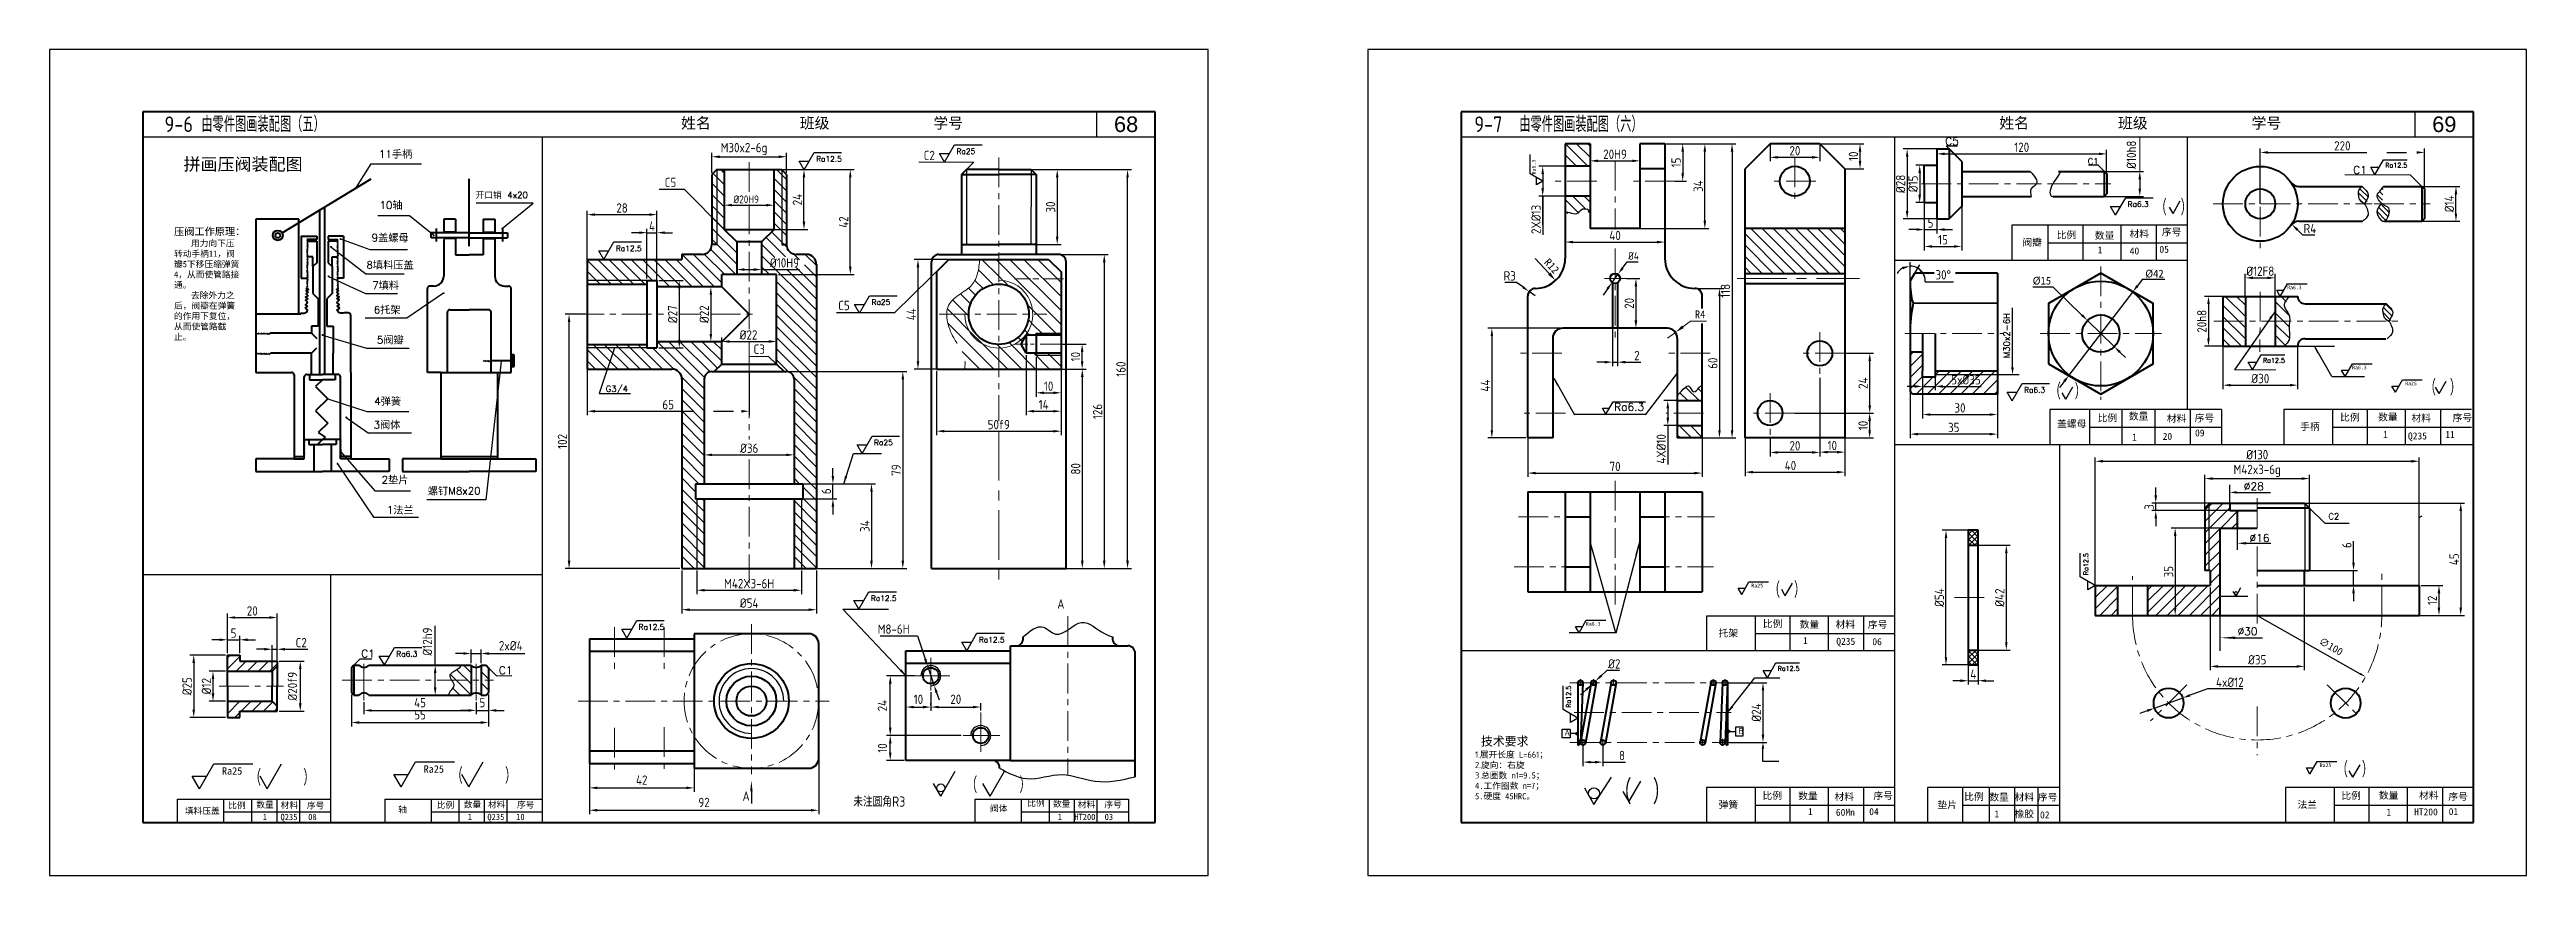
# Model space of a CAD drawing. Header units: millimetres. Extents: x 645 to 2308, y 762 to 2069.
# Drawn here: x 1513 to 2308, y 1474 to 1739 of the extents above; entities that cross this region are included whole.
import ezdxf
from ezdxf.enums import TextEntityAlignment as Align

# ---------------------------------------------------------------- set-up
doc = ezdxf.new("R2010")
doc.units = ezdxf.units.MM
doc.linetypes.add('CENTER', pattern=[50.8, 31.75, -6.35, 6.35, -6.35])
for name, color, linetype in [('尺寸标注', 250, 'Continuous'), ('文字', 7, 'Continuous'), ('细实线', 7, 'Continuous')]:
    doc.layers.add(name, color=color, linetype=linetype)
for name, color, linetype, lineweight in [('点划线', 7, 'CENTER', 15), ('点化线', 7, 'CENTER', 15), ('点画线', 7, 'CENTER', 15), ('粗实线', 7, 'Continuous', 40), ('细', 7, 'Continuous', 15)]:
    doc.layers.add(name, color=color, linetype=linetype, lineweight=lineweight)
doc.styles.add('HZ', font='txt.shx', dxfattribs={"bigfont": 'gbcbig.shx'})
doc.styles.add('汉字', font='gbenor.shx', dxfattribs={"bigfont": 'gbcbig.shx'})
doc.styles.add('直径', font='txt.shx')
doc.dimstyles.new('111', dxfattribs={"dimtxt": 3, "dimasz": 2.5, "dimexe": 1.25, "dimexo": 0.625, "dimgap": 1, "dimtad": 1, "dimdsep": 46, "dimtxsty": '汉字', "dimcen": 2.5, "dimadec": 0, "dimazin": 0, "dimtfac": 1, "dimtmove": 0, "dimatfit": 3, "dimfxl": 0, "dimarcsym": 0})
doc.dimstyles.new('222', dxfattribs={"dimtxt": 3, "dimasz": 2.5, "dimexe": 1.25, "dimexo": 0.625, "dimtad": 1, "dimtoh": 1, "dimdsep": 46, "dimtxsty": '汉字', "dimcen": 2.5, "dimadec": 0, "dimazin": 0, "dimtfac": 1, "dimtmove": 0, "dimatfit": 3, "dimfxl": 0, "dimarcsym": 0})
doc.dimstyles.new('333', dxfattribs={"dimtxt": 2.5, "dimasz": 2.5, "dimexe": 1.25, "dimexo": 0.625, "dimtad": 1, "dimtoh": 1, "dimdsep": 46, "dimtxsty": 'Standard', "dimcen": 2.5, "dimadec": 0, "dimazin": 2, "dimtfac": 1, "dimtmove": 0, "dimatfit": 3, "dimfxl": 0, "dimarcsym": 0})
doc.dimstyles.new('ISO-25', dxfattribs={"dimtxt": 3, "dimasz": 2.5, "dimexe": 1.25, "dimexo": 0, "dimtad": 1, "dimdec": 0, "dimdsep": 46, "dimtxsty": '汉字', "dimcen": 2.5, "dimadec": 0, "dimazin": 0, "dimtfac": 1, "dimtdec": 0, "dimtmove": 0, "dimatfit": 3, "dimfxl": 0, "dimarcsym": 0})
doc.dimstyles.new('ISO-25$2', dxfattribs={"dimtxt": 3, "dimasz": 2.5, "dimexe": 1.25, "dimexo": 0, "dimtad": 1, "dimtih": 1, "dimtoh": 1, "dimdec": 0, "dimdsep": 46, "dimtxsty": '汉字', "dimcen": 2.5, "dimadec": 0, "dimazin": 0, "dimtfac": 1, "dimtdec": 0, "dimtmove": 0, "dimatfit": 3, "dimfxl": 0, "dimarcsym": 0})
doc.dimstyles.new('ISO-25$3', dxfattribs={"dimtxt": 3, "dimasz": 2.5, "dimexe": 1.25, "dimexo": 0, "dimtad": 1, "dimtoh": 1, "dimdec": 0, "dimdsep": 46, "dimtxsty": '汉字', "dimcen": 2.5, "dimadec": 0, "dimazin": 2, "dimtfac": 1, "dimtdec": 0, "dimtmove": 0, "dimatfit": 1, "dimldrblk": 'DOTSMALL', "dimfxl": 0, "dimarcsym": 0})
doc.dimstyles.new('ISO-25$4', dxfattribs={"dimtxt": 3, "dimasz": 2.5, "dimexe": 1.25, "dimexo": 0, "dimtad": 1, "dimtoh": 1, "dimdec": 0, "dimlfac": 1.25, "dimdsep": 46, "dimtxsty": '汉字', "dimcen": 2.5, "dimadec": 0, "dimazin": 2, "dimtfac": 1, "dimtdec": 0, "dimtmove": 0, "dimatfit": 1, "dimfxl": 0, "dimarcsym": 0})
doc.dimstyles.new('副本ISO-25$4', dxfattribs={"dimtxt": 2.5, "dimasz": 3, "dimexe": 1.25, "dimexo": 0, "dimgap": 1, "dimtad": 1, "dimtoh": 1, "dimdsep": 46, "dimtxsty": 'Standard', "dimcen": 0, "dimclrd": 256, "dimclre": 256, "dimclrt": 256, "dimadec": 0, "dimazin": 2, "dimtfac": 1, "dimtmove": 0, "dimatfit": 1, "dimfxl": 0, "dimlwd": -1, "dimlwe": -1, "dimarcsym": 0})
doc.dimstyles.new('直径', dxfattribs={"dimtxt": 2.5, "dimasz": 2.5, "dimexe": 1.25, "dimexo": 0, "dimtad": 1, "dimtoh": 1, "dimdsep": 46, "dimtxsty": 'Standard', "dimcen": 2.5, "dimadec": 0, "dimazin": 2, "dimtfac": 1, "dimtmove": 0, "dimatfit": 3, "dimldrblk": 'NONE', "dimfxl": 0, "dimarcsym": 0})
pattern_1 = [(135, (39.2308, 0.96), (-2.245064, -2.245064), [])]
pattern_2 = [(135, (1963.456, 1482.8559), (-1.796051, -1.796051), [])]
pattern_3 = [(135, (1963.456, 1482.8559), (-0.8980256, -0.8980256), [])]

msp = doc.modelspace()

# ---------------------------------------------------------------- texts
at = {"layer": '尺寸标注', "color": 7, "char_height": 5, "width": 10, "attachment_point": 5}
for s, insert in [('{\\fArial|b0|i0|c0|p34;68}', (1858.8735, 1714.8559)), ('{\\fArial|b0|i0|c0|p34;69}', (2282.0777, 1714.8559))]:
    msp.add_mtext(s, dxfattribs=dict(at, insert=insert))
at = {"layer": '尺寸标注', "attachment_point": 1}
for s, width, insert, char_height, style in [('Ra6.3', 8.143275, (2015.5928, 1625.4455), 2.5, 'HZ'), ('未注圆角R3', 31.881646, (1771.2959, 1499.1764), 3.2725, '汉字')]:
    msp.add_mtext_dynamic_manual_height_columns(s, width=width, gutter_width=12.5, heights=[0], dxfattribs=dict(at, insert=insert, char_height=char_height, style=style))
at = {"layer": '文字', "color": 7, "char_height": 5, "width": 313.5, "attachment_point": 4, "style": '汉字'}
for s, insert in [('  9-6 由零件图画装配图（五）', (1544.7518, 1714.8559)), (' 9-7  由零件图画装配图（六）', (1967.956, 1714.8559))]:
    msp.add_mtext(s, dxfattribs=dict(at, insert=insert))
at = {"layer": '文字', "color": 7, "char_height": 3.5, "width": 313.5, "attachment_point": 4}
for insert in [(1711.2266, 1715.0834), (2134.4307, 1715.0834)]:
    msp.add_mtext('{\\fSimSun|b0|i0|c134|p2;  姓名            班级              学号}', dxfattribs=dict(at, insert=insert))
at = {"layer": '粗实线', "char_height": 2, "attachment_point": 1, "style": '直径'}
for s, insert, width in [('{\\fSimSun|b0|i0|c134|p2;填料压盖}', (1556.689, 1495.5852), 12.302584), ('{\\fSimSun|b0|i0|c134|p2;比例}', (1570.6116, 1497.3471), 6.243103), ('{\\fSimSun|b0|i0|c134|p2;数量}', (1579.6365, 1497.5488), 6.243103), ('{\\fSimSun|b0|i0|c134|p2;材料}', (1587.4401, 1497.4232), 6.243103), ('{\\fSimSun|b0|i0|c134|p2;序号}', (1595.868, 1497.3149), 6.243103), ('{\\fSimSun|b0|i0|c134|p2;轴}', (1625.1857, 1496.0328), 6.243103), ('{\\fSimSun|b0|i0|c134|p2;比例}', (1637.5612, 1497.4627), 6.243103), ('{\\fSimSun|b0|i0|c134|p2;数量}', (1646.2181, 1497.6024), 6.243103), ('{\\fSimSun|b0|i0|c134|p2;材料}', (1654.0121, 1497.6024), 6.243103), ('{\\fSimSun|b0|i0|c134|p2;序号}', (1663.3131, 1497.5428), 6.243103), ('{\\fSimSun|b0|i0|c134|p2;阀体}', (1815.1892, 1496.3806), 6.243103), ('{\\fSimSun|b0|i0|c134|p2;比例}', (1827.1418, 1498.07), 6.243103), ('{\\fSimSun|b0|i0|c134|p2;数量}', (1835.3882, 1497.8444), 6.243103), ('{\\fSimSun|b0|i0|c134|p2;材料}', (1843.3758, 1497.6508), 6.243103), ('{\\fSimSun|b0|i0|c134|p2;序号}', (1851.933, 1497.6396), 6.243103), ('{\\fSimSun|b0|i0|c134|p2;1}', (1581.7259, 1493.6143), 6.243103), ('{\\fSimSun|b0|i0|c134|p2;Q235}', (1587.401, 1493.6143), 6.243103), ('{\\fSimSun|b0|i0|c134|p2;08}', (1596.2972, 1493.6143), 6.243103), ('{\\fSimSun|b0|i0|c134|p2; 1}', (1646.1545, 1493.6255), 6.243103), ('{\\fSimSun|b0|i0|c134|p2;Q235}', (1653.8245, 1493.6255), 6.243103), ('{\\fSimSun|b0|i0|c134|p2;10}', (1663.0404, 1493.6255), 6.243103), ('{\\fSimSun|b0|i0|c134|p2; 1}', (1835.5746, 1493.6255), 6.243103), ('{\\fSimSun|b0|i0|c134|p2;HT200}', (1842.2351, 1493.6255), 6.243103), ('{\\fSimSun|b0|i0|c134|p2;03}', (1851.9849, 1493.6255), 6.243103)]:
    msp.add_mtext(s, dxfattribs=dict(at, insert=insert, width=width))
at = {"layer": '细实线', "attachment_point": 1}
for s, insert, char_height, width, style in [('C5', (2121.8304, 1710.6917), 2.5, 3.358653, '直径'), ('{\\fSimSun|b0|i0|c134|p2;拼画压阀装配图}', (1556.283, 1704.0758), 4, 41.654809, '直径'), (' 11{\\fSimSun|b0|i0|c134|p2;手柄}', (1616.9049, 1706.5267), 2.4, 17.183332, '直径'), ('C1', (2167.6167, 1704.0106), 2, 2.635554, '直径'), ('C1', (2252.862, 1701.4549), 2.5, 2.792363, '直径'), ('10{\\fSimSun|b0|i0|c134|p2;轴}', (1619.2047, 1690.1627), 2.4, 17.183332, '直径'), ('{\\Fgbenor,gbcbig|c134;（} {\\Fgbenor,gbcbig|c134;）}', (2189.3619, 1690.6962), 5, 25.860334, '直径'), ('{\\fSimSun|b0|i0|c134|p2;压阀工作原理：}\\P{\\fSimSun|b0|i0|c134|p2;\\H0.83333x;    用力向下压转动手柄\\Ftxt|c134;11\\fSimSun|b0|i0|c134|p2;，阀瓣\\Ftxt|c134;5\\fSimSun|b0|i0|c134|p2;下移压缩弹簧\\Ftxt|c134;4\\fSimSun|b0|i0|c134|p2;，从而使管路接通。\\Ftxt|c134;\\P\\fSimSun|b0|i0|c134|p2;    去除外力之后，阀瓣在弹簧的作用下复位，从而使管路截止。}', (1553.2157, 1681.6851), 2.4, 21.892919, '直径'), ('9{\\fSimSun|b0|i0|c134|p2;盖螺母}', (1616.6624, 1679.6911), 2.4, 17.183332, '直径'), ('{\\fSimSun|b0|i0|c134|p2;阀瓣}', (2146.6292, 1678.1302), 2.24, 8.179317, '直径'), ('{\\fSimSun|b0|i0|c134|p2;比例}', (2157.6243, 1680.4962), 2.24, 8.179317, '直径'), ('{\\fSimSun|b0|i0|c134|p2;数量}', (2169.8626, 1680.3251), 2.24, 8.179317, '直径'), ('{\\fSimSun|b0|i0|c134|p2;材料}', (2181.0187, 1680.8386), 2.24, 8.179317, '直径'), ('{\\fSimSun|b0|i0|c134|p2;序号}', (2191.3876, 1681.4378), 2.24, 8.179317, '直径'), ('8{\\fSimSun|b0|i0|c134|p2;填料压盖}', (1614.9909, 1670.9558), 2.4, 18.272935, '直径'), ('{\\fSimSun|b0|i0|c134|p2;  1}', (2167.7362, 1675.7029), 2.24, 8.179317, '直径'), ('{\\fSimSun|b0|i0|c134|p2; 40}', (2179.5619, 1675.3605), 2.24, 8.179317, '直径'), ('{\\fSimSun|b0|i0|c134|p2;05}', (2190.6163, 1675.8741), 2.24, 8.179317, '直径'), (' 7{\\fSimSun|b0|i0|c134|p2;填料}', (1614.7211, 1664.4001), 2.4, 17.183332, '直径'), (' 6{\\fSimSun|b0|i0|c134|p2;托架}', (1615.2218, 1656.564), 2.4, 17.183332, '直径'), (' 5{\\fSimSun|b0|i0|c134|p2;阀瓣}', (1616.2233, 1646.8938), 2.4, 17.183332, '直径'), ('G3/4', (1691.8108, 1631.0095), 2, 1.154631945610163e-14, '直径'), ('{\\Fgbenor,gbcbig|c134;（} {\\Fgbenor,gbcbig|c134;）}', (2155.355, 1631.6917), 5, 25.860334, '直径'), ('{\\Fgbenor,gbcbig|c134;（} {\\Fgbenor,gbcbig|c134;）}', (2275.8041, 1632.8911), 5, 25.860334, '直径'), (' 4{\\fSimSun|b0|i0|c134|p2;弹簧}', (1615.3884, 1627.2399), 2.4, 17.183332, '直径'), ('{\\fSimSun|b0|i0|c134|p2;数量}', (2180.7865, 1622.3398), 2.24, 8.179317, '直径'), ('{\\fSimSun|b0|i0|c134|p2;比例}', (2248.6493, 1621.9734), 2.24, 8.179317, '直径'), ('{\\fSimSun|b0|i0|c134|p2;数量}', (2260.8229, 1622.046), 2.24, 8.179317, '直径'), ('3{\\fSimSun|b0|i0|c134|p2;阀体}', (1617.2739, 1619.6673), 2.4, 17.183332, '直径'), ('{\\fSimSun|b0|i0|c134|p2;盖螺母}', (2157.7582, 1619.9012), 2.24, 12.333984, '直径'), ('{\\fSimSun|b0|i0|c134|p2;比例}', (2170.7827, 1621.7858), 2.24, 8.179317, '直径'), ('{\\fSimSun|b0|i0|c134|p2;  1}', (2178.8222, 1615.622), 2.24, 8.179317, '直径'), ('{\\fSimSun|b0|i0|c134|p2;20}', (2191.6618, 1615.8663), 2.24, 8.179317, '直径'), ('{\\fSimSun|b0|i0|c134|p2;材料}', (2193.0012, 1621.607), 2.24, 8.179317, '直径'), ('{\\fSimSun|b0|i0|c134|p2;序号}', (2201.9335, 1621.7291), 2.24, 8.179317, '直径'), ('{\\fSimSun|b0|i0|c134|p2;09}', (2202.0558, 1616.9656), 2.24, 8.179317, '直径'), ('{\\fSimSun|b0|i0|c134|p2;手柄}', (2235.8097, 1618.9932), 2.24, 8.179317, '直径'), ('{\\fSimSun|b0|i0|c134|p2;  1}', (2259.4101, 1616.477), 2.24, 8.179317, '直径'), ('{\\fSimSun|b0|i0|c134|p2;Q235}', (2270.4155, 1615.9885), 2.24, 8.179317, '直径'), ('{\\fSimSun|b0|i0|c134|p2;材料}', (2271.516, 1621.7291), 2.24, 8.179317, '直径'), ('{\\fSimSun|b0|i0|c134|p2;11}', (2282.3991, 1616.477), 2.24, 8.179317, '直径'), ('{\\fSimSun|b0|i0|c134|p2;序号}', (2284.7626, 1621.8513), 2.24, 8.179317, '直径'), (' 2{\\fSimSun|b0|i0|c134|p2;垫片}', (1617.7173, 1601.9888), 2.4, 18.369302, '直径'), ('{\\fSimSun|b0|i0|c134|p2;螺钉}M8x20', (1634.6994, 1598.4495), 2.4, 18.369302, '直径'), ('%%C28', (2217.7152, 1599.9405), 2.5, 5.701216, '直径'), (' 1{\\fSimSun|b0|i0|c134|p2;法兰}', (1619.4078, 1592.3231), 2.4, 17.183332, '直径'), ('%%C16', (2219.5379, 1583.3608), 2.5, 5.701216, '直径'), ('C2', (2244.8537, 1590.0798), 2, 4.170956, '直径'), ('{\\Fgbenor,gbcbig|c134;（} {\\Fgbenor,gbcbig|c134;）}', (2065.2397, 1568.0185), 5, 25.860334, '直径'), ('{\\fSimSun|b0|i0|c134|p2;托架}', (2049.0844, 1552.7271), 2.24, 8.179317, '直径'), ('{\\fSimSun|b0|i0|c134|p2;比例}', (2063.2908, 1555.7322), 2.24, 8.179317, '直径'), ('{\\fSimSun|b0|i0|c134|p2;数量}', (2075.124, 1555.5333), 2.24, 8.179317, '直径'), ('{\\fSimSun|b0|i0|c134|p2;材料}', (2086.6503, 1555.5333), 2.24, 8.179317, '直径'), ('{\\fSimSun|b0|i0|c134|p2;序号}', (2097.0108, 1555.4244), 2.24, 8.179317, '直径'), ('%%C30', (2215.7248, 1553.4536), 2.5, 5.701216, '直径'), ('C1', (1613.3232, 1546.2321), 2.5, 1.059525, '直径'), ('{\\fSimSun|b0|i0|c134|p2; 1}', (2074.654, 1550.3046), 2.24, 8.179317, '直径'), ('{\\fSimSun|b0|i0|c134|p2;Q235}', (2086.8684, 1550.0867), 2.24, 8.179317, '直径'), ('{\\fSimSun|b0|i0|c134|p2;06}', (2098.4534, 1549.989), 2.24, 8.179317, '直径'), ('C1', (1657.5029, 1540.9233), 2.5, 1.059525, '直径'), ('A', (1999.5877, 1520.6872), 2, 2.430753, '汉字'), ('B', (2055.4841, 1521.1947), 2, 3.311438, '汉字'), ('{\\fSimSun|b0|i0|c134|p2;\\H1.4x; 技术要求\\Ftxt|c134;\\P}1.{\\fSimSun|b0|i0|c134|p2;展开长度 }L=661{\\fSimSun|b0|i0|c134|p2;；}\\P2.{\\fSimSun|b0|i0|c134|p2;旋向：右旋}\\P3.{\\fSimSun|b0|i0|c134|p2;总圈数 }n1{\\fSimSun|b0|i0|c134|p2;=9.5；\\P4.工作圈数 n=7；\\P5.硬度 45HRC。}', (1970.8972, 1518.2951), 2, 24.669214, '汉字'), ('{\\Fgbenor,gbcbig|c134;（} {\\Fgbenor,gbcbig|c134;）}', (2247.5446, 1510.391), 5, 25.860334, '直径'), ('{\\Fgbenor,gbcbig|c134;（     ）}', (1577.5671, 1507.7369), 5, 29.110751, '直径'), ('{\\Fgbenor,gbcbig|c134;（     ）}', (1642.3113, 1508.3498), 5, 29.110751, '直径'), ('{\\Fgbenor,gbcbig|c134;（     ）}', (1807.4917, 1505.3958), 5, 29.110751, '直径'), ('（ ）', (2015.5787, 1504.5038), 7.7, 45.025481, 'HZ'), ('{\\fSimSun|b0|i0|c134|p2;弹簧}', (2049.0844, 1497.693), 2.24, 8.179317, '直径'), ('{\\fSimSun|b0|i0|c134|p2;比例}', (2063.1936, 1500.5851), 2.24, 8.179317, '直径'), ('{\\fSimSun|b0|i0|c134|p2;数量}', (2074.6446, 1500.4762), 2.24, 8.179317, '直径'), ('{\\fSimSun|b0|i0|c134|p2;  1}', (2074.7537, 1495.4653), 2.24, 8.179317, '直径'), ('{\\fSimSun|b0|i0|c134|p2;材料}', (2086.3138, 1500.2583), 2.24, 8.179317, '直径'), ('{\\fSimSun|b0|i0|c134|p2;60Mn}', (2086.75, 1495.2474), 2.24, 8.179317, '直径'), ('{\\fSimSun|b0|i0|c134|p2;04}', (2097.4376, 1495.4653), 2.24, 8.179317, '直径'), ('{\\fSimSun|b0|i0|c134|p2;序号}', (2098.8013, 1500.5256), 2.24, 8.179317, '直径'), ('{\\fSimSun|b0|i0|c134|p2;垫片}', (2119.3738, 1497.6172), 2.24, 8.179317, '直径'), ('{\\fSimSun|b0|i0|c134|p2;比例}', (2127.9537, 1500.2545), 2.24, 8.179317, '直径'), ('{\\fSimSun|b0|i0|c134|p2;数量}', (2136.0086, 1500.0902), 2.24, 8.179317, '直径'), ('{\\fSimSun|b0|i0|c134|p2;材料}', (2144.113, 1500.0902), 2.24, 8.179317, '直径'), ('{\\fSimSun|b0|i0|c134|p2;橡胶}', (2144.113, 1494.692), 2.24, 8.179317, '直径'), ('{\\fSimSun|b0|i0|c134|p2;序号}', (2151.5879, 1500.0902), 2.24, 6.713712, '直径'), ('{\\fSimSun|b0|i0|c134|p2;法兰}', (2234.9567, 1497.693), 2.24, 8.179317, '直径'), ('{\\fSimSun|b0|i0|c134|p2;比例}', (2249.0312, 1500.5932), 2.24, 8.179317, '直径'), ('{\\fSimSun|b0|i0|c134|p2;数量}', (2261.0825, 1500.6711), 2.24, 8.179317, '直径'), ('{\\fSimSun|b0|i0|c134|p2;  1}', (2260.4822, 1495.2555), 2.24, 8.179317, '直径'), ('{\\fSimSun|b0|i0|c134|p2;HT200}', (2272.3695, 1495.3645), 2.24, 8.179317, '直径'), ('{\\fSimSun|b0|i0|c134|p2;材料}', (2273.977, 1500.7022), 2.24, 8.179317, '直径'), ('{\\fSimSun|b0|i0|c134|p2;序号}', (2283.3868, 1500.2733), 2.24, 8.179317, '直径'), ('{\\fSimSun|b0|i0|c134|p2;01}', (2283.4934, 1495.4734), 2.24, 8.179317, '直径'), ('{\\fSimSun|b0|i0|c134|p2; 1}', (2136.1595, 1494.7289), 2.24, 8.179317, '直径'), ('{\\fSimSun|b0|i0|c134|p2;02}', (2152.2923, 1494.4127), 2.24, 8.179317, '直径')]:
    msp.add_mtext(s, dxfattribs=dict(at, insert=insert, char_height=char_height, width=width, style=style))
for s, insert, char_height, style in [('C2', (1793.8823, 1706.3802), 3, '汉字'), ('C5', (1710.751, 1697.7135), 3, '汉字'), ('{\\fSimSun|b0|i0|c134|p2;开口销} 4x20', (1650.03, 1693.1736), 2, '直径'), ('C5', (1766.4518, 1658.2356), 3, '汉字'), ('C3', (1739.2715, 1644.2169), 3, '汉字'), ('A', (1836.7825, 1562.4677), 3, '汉字'), ('A', (1735.7337, 1500.8128), 3, '汉字')]:
    msp.add_mtext(s, dxfattribs=dict(at, insert=insert, char_height=char_height, style=style))
at = {"layer": '细实线', "insert": (2140.5742, 1639.8241), "char_height": 2, "width": 7.897542, "attachment_point": 1, "rotation": 90, "style": '直径'}
msp.add_mtext('M30x2-6H', dxfattribs=at)
at = {"layer": '细实线', "insert": (2245.6995, 1547.3375), "char_height": 2.4, "attachment_point": 5, "rotation": 330.4517474}
msp.add_mtext('∅100', dxfattribs=at)

# ---------------------------------------------------------------- blocks, each defined once
blk = doc.blocks.new('*D150')
at = {"layer": 'Defpoints', "color": 0, "transparency": 16777216}
for p in [(1586.34, 1542.57), (1586.34, 1526.57), (1593.75, 1526.57)]:
    blk.add_point(p, dxfattribs=at)
at = {"layer": '细实线', "color": 0, "lineweight": -2, "transparency": 16777216}
for p, q in [((1586.96, 1542.57), (1595, 1542.57)), ((1593.75, 1540.07), (1593.75, 1529.07)), ((1586.96, 1526.57), (1595, 1526.57))]:
    blk.add_line(p, q, dxfattribs=at)
at = {"layer": '细实线', "color": 0, "transparency": 16777216}
for points in [[(1593.33, 1540.07), (1594.17, 1540.07), (1593.75, 1542.57)], [(1593.33, 1529.07), (1594.17, 1529.07), (1593.75, 1526.57)]]:
    blk.add_solid(points, dxfattribs=at)
at = {"layer": '细实线', "color": 0, "transparency": 16777216, "insert": (1591.25, 1534.57), "char_height": 3, "attachment_point": 5, "rotation": 90, "style": '汉字'}
blk.add_mtext('%%c20f9', dxfattribs=at)
blk = doc.blocks.new('*D151')
at = {"layer": 'Defpoints', "color": 0, "transparency": 16777216}
for p in [(1610.2, 1532.51), (1654.2, 1532.51), (1654.2, 1522.92)]:
    blk.add_point(p, dxfattribs=at)
at = {"layer": '细实线', "color": 0, "lineweight": -2, "transparency": 16777216}
for p, q in [((1610.2, 1531.88), (1610.2, 1521.67)), ((1654.2, 1531.88), (1654.2, 1521.67)), ((1612.7, 1522.92), (1651.7, 1522.92))]:
    blk.add_line(p, q, dxfattribs=at)
at = {"layer": '细实线', "color": 0, "transparency": 16777216}
for points in [[(1612.7, 1523.34), (1612.7, 1522.5), (1610.2, 1522.92)], [(1651.7, 1523.34), (1651.7, 1522.5), (1654.2, 1522.92)]]:
    blk.add_solid(points, dxfattribs=at)
at = {"layer": '细实线', "color": 0, "transparency": 16777216, "insert": (1632.2, 1525.42), "char_height": 3, "attachment_point": 5, "style": '汉字'}
blk.add_mtext('55', dxfattribs=at)
blk = doc.blocks.new('*D152')
at = {"layer": 'Defpoints', "color": 0, "transparency": 16777216}
for p in [(1614.2, 1530.03), (1650.2, 1530.03), (1650.2, 1526.8)]:
    blk.add_point(p, dxfattribs=at)
at = {"layer": '细实线', "color": 0, "lineweight": -2, "transparency": 16777216}
for p, q in [((1614.2, 1529.4), (1614.2, 1525.55)), ((1616.7, 1526.8), (1647.7, 1526.8)), ((1650.2, 1529.4), (1650.2, 1525.55))]:
    blk.add_line(p, q, dxfattribs=at)
at = {"layer": '细实线', "color": 0, "transparency": 16777216}
for points in [[(1616.7, 1527.22), (1616.7, 1526.39), (1614.2, 1526.8)], [(1647.7, 1527.22), (1647.7, 1526.39), (1650.2, 1526.8)]]:
    blk.add_solid(points, dxfattribs=at)
at = {"layer": '细实线', "color": 0, "transparency": 16777216, "insert": (1632.2, 1529.3), "char_height": 3, "attachment_point": 5, "style": '汉字'}
blk.add_mtext('45', dxfattribs=at)
blk = doc.blocks.new('*D99')
at = {"layer": 'Defpoints', "color": 0, "transparency": 16777216}
for p in [(1650.2, 1527.59), (1654.2, 1527.59), (1654.2, 1526.81)]:
    blk.add_point(p, dxfattribs=at)
at = {"layer": '细实线', "color": 0, "lineweight": -2, "transparency": 16777216}
for p, q in [((1647.7, 1526.81), (1645.2, 1526.81)), ((1650.2, 1526.97), (1650.2, 1525.56)), ((1650.2, 1526.81), (1654.2, 1526.81)), ((1654.2, 1526.97), (1654.2, 1525.56)), ((1656.7, 1526.81), (1659.2, 1526.81))]:
    blk.add_line(p, q, dxfattribs=at)
at = {"layer": '细实线', "color": 0, "transparency": 16777216}
for points in [[(1647.7, 1527.23), (1647.7, 1526.39), (1650.2, 1526.81)], [(1656.7, 1527.23), (1656.7, 1526.39), (1654.2, 1526.81)]]:
    blk.add_solid(points, dxfattribs=at)
at = {"layer": '细实线', "color": 0, "transparency": 16777216, "insert": (1652.2, 1529.31), "char_height": 3, "attachment_point": 5, "style": '汉字'}
blk.add_mtext('5', dxfattribs=at)
blk = doc.blocks.new('*D153')
at = {"layer": 'Defpoints', "color": 0, "transparency": 16777216}
for p in [(1651.8, 1545.07), (1648.6, 1541.31), (1651.8, 1541.31)]:
    blk.add_point(p, dxfattribs=at)
at = {"layer": '细实线', "color": 0, "lineweight": -2, "transparency": 16777216}
for p, q in [((1646.1, 1545.07), (1643.6, 1545.07)), ((1648.6, 1541.93), (1648.6, 1546.32)), ((1648.6, 1545.07), (1651.8, 1545.07)), ((1651.8, 1541.93), (1651.8, 1546.32)), ((1654.3, 1545.07), (1665.86, 1545.07))]:
    blk.add_line(p, q, dxfattribs=at)
at = {"layer": '细实线', "color": 0, "transparency": 16777216}
for points in [[(1646.1, 1545.48), (1646.1, 1544.65), (1648.6, 1545.07)], [(1654.3, 1545.48), (1654.3, 1544.65), (1651.8, 1545.07)]]:
    blk.add_solid(points, dxfattribs=at)
at = {"layer": '细实线', "color": 0, "transparency": 16777216, "insert": (1661.33, 1547.57), "char_height": 3, "attachment_point": 5, "style": '汉字'}
blk.add_mtext('2x%%c4', dxfattribs=at)
blk = doc.blocks.new('*D154')
at = {"layer": 'Defpoints', "color": 0, "transparency": 16777216}
for p in [(1630.92, 1541.31), (1637.07, 1541.31), (1630.92, 1531.71)]:
    blk.add_point(p, dxfattribs=at)
at = {"layer": '细实线', "color": 0, "lineweight": -2, "transparency": 16777216}
for p, q in [((1637.07, 1541.31), (1637.07, 1553.99)), ((1631.55, 1541.31), (1638.32, 1541.31)), ((1637.07, 1534.21), (1637.07, 1538.81)), ((1631.55, 1531.71), (1638.32, 1531.71))]:
    blk.add_line(p, q, dxfattribs=at)
at = {"layer": '细实线', "color": 0, "transparency": 16777216}
for points in [[(1636.65, 1538.81), (1637.48, 1538.81), (1637.07, 1541.31)], [(1636.65, 1534.21), (1637.48, 1534.21), (1637.07, 1531.71)]]:
    blk.add_solid(points, dxfattribs=at)
at = {"layer": '细实线', "color": 0, "transparency": 16777216, "insert": (1634.57, 1548.9), "char_height": 3, "attachment_point": 5, "rotation": 90, "style": '汉字'}
blk.add_mtext('%%C12h9', dxfattribs=at)
blk = doc.blocks.new('*D100')
at = {"layer": 'Defpoints', "color": 0, "transparency": 16777216}
for p in [(1686.58, 1511.76), (1760.18, 1513.36), (1760.18, 1494.77)]:
    blk.add_point(p, dxfattribs=at)
at = {"layer": '细实线', "color": 0, "lineweight": -2, "transparency": 16777216}
for p, q in [((1686.58, 1511.14), (1686.58, 1493.52)), ((1760.18, 1512.74), (1760.18, 1493.52)), ((1689.08, 1494.77), (1757.68, 1494.77))]:
    blk.add_line(p, q, dxfattribs=at)
at = {"layer": '细实线', "color": 0, "transparency": 16777216}
for points in [[(1689.08, 1495.18), (1689.08, 1494.35), (1686.58, 1494.77)], [(1757.68, 1495.18), (1757.68, 1494.35), (1760.18, 1494.77)]]:
    blk.add_solid(points, dxfattribs=at)
at = {"layer": '细实线', "color": 0, "transparency": 16777216, "insert": (1723.38, 1497.27), "char_height": 3, "attachment_point": 5, "style": '汉字'}
blk.add_mtext('92', dxfattribs=at)
blk = doc.blocks.new('*D101')
at = {"layer": 'Defpoints', "color": 0, "transparency": 16777216}
for p in [(1686.58, 1511.28), (1720.18, 1511.28), (1720.18, 1501.95)]:
    blk.add_point(p, dxfattribs=at)
at = {"layer": '细实线', "color": 0, "lineweight": -2, "transparency": 16777216}
for p, q in [((1686.58, 1510.65), (1686.58, 1500.7)), ((1720.18, 1510.65), (1720.18, 1500.7)), ((1689.08, 1501.95), (1717.68, 1501.95))]:
    blk.add_line(p, q, dxfattribs=at)
at = {"layer": '细实线', "color": 0, "transparency": 16777216}
for points in [[(1689.08, 1502.37), (1689.08, 1501.54), (1686.58, 1501.95)], [(1717.68, 1502.37), (1717.68, 1501.54), (1720.18, 1501.95)]]:
    blk.add_solid(points, dxfattribs=at)
at = {"layer": '细实线', "color": 0, "transparency": 16777216, "insert": (1703.38, 1504.45), "char_height": 3, "attachment_point": 5, "style": '汉字'}
blk.add_mtext('42', dxfattribs=at)
blk = doc.blocks.new('*D155')
at = {"layer": 'Defpoints', "color": 0, "transparency": 16777216}
for p in [(1783.16, 1518.74), (1806.57, 1518.74), (1788.2, 1510.74)]:
    blk.add_point(p, dxfattribs=at)
at = {"layer": '细实线', "color": 0, "lineweight": -2, "transparency": 16777216}
for p, q in [((1805.94, 1518.74), (1781.91, 1518.74)), ((1783.16, 1513.24), (1783.16, 1516.24)), ((1787.58, 1510.74), (1781.91, 1510.74))]:
    blk.add_line(p, q, dxfattribs=at)
at = {"layer": '细实线', "color": 0, "transparency": 16777216}
for points in [[(1782.74, 1516.24), (1783.58, 1516.24), (1783.16, 1518.74)], [(1782.74, 1513.24), (1783.58, 1513.24), (1783.16, 1510.74)]]:
    blk.add_solid(points, dxfattribs=at)
at = {"layer": '细实线', "color": 0, "transparency": 16777216, "insert": (1780.66, 1514.74), "char_height": 3, "attachment_point": 5, "rotation": 90, "style": '汉字'}
blk.add_mtext('10', dxfattribs=at)
blk = doc.blocks.new('*D156')
at = {"layer": 'Defpoints', "color": 0, "transparency": 16777216}
for p in [(1783.16, 1537.94), (1791.59, 1537.94), (1785.86, 1518.74)]:
    blk.add_point(p, dxfattribs=at)
at = {"layer": '细实线', "color": 0, "lineweight": -2, "transparency": 16777216}
for p, q in [((1790.97, 1537.94), (1781.91, 1537.94)), ((1783.16, 1521.24), (1783.16, 1535.44)), ((1785.23, 1518.74), (1781.91, 1518.74))]:
    blk.add_line(p, q, dxfattribs=at)
at = {"layer": '细实线', "color": 0, "transparency": 16777216}
for points in [[(1782.74, 1535.44), (1783.58, 1535.44), (1783.16, 1537.94)], [(1782.74, 1521.24), (1783.58, 1521.24), (1783.16, 1518.74)]]:
    blk.add_solid(points, dxfattribs=at)
at = {"layer": '细实线', "color": 0, "transparency": 16777216, "insert": (1780.66, 1528.34), "char_height": 3, "attachment_point": 5, "rotation": 90, "style": '汉字'}
blk.add_mtext('24', dxfattribs=at)
blk = doc.blocks.new('*D157')
at = {"layer": 'Defpoints', "color": 0, "transparency": 16777216}
for p in [(1788.2, 1533.28), (1796.2, 1533.28), (1796.2, 1527.88)]:
    blk.add_point(p, dxfattribs=at)
at = {"layer": '细实线', "color": 0, "lineweight": -2, "transparency": 16777216}
for p, q in [((1788.2, 1532.65), (1788.2, 1526.63)), ((1790.7, 1527.88), (1793.7, 1527.88)), ((1796.2, 1532.65), (1796.2, 1526.63))]:
    blk.add_line(p, q, dxfattribs=at)
at = {"layer": '细实线', "color": 0, "transparency": 16777216}
for points in [[(1790.7, 1528.3), (1790.7, 1527.47), (1788.2, 1527.88)], [(1793.7, 1528.3), (1793.7, 1527.47), (1796.2, 1527.88)]]:
    blk.add_solid(points, dxfattribs=at)
at = {"layer": '细实线', "color": 0, "transparency": 16777216, "insert": (1792.2, 1530.38), "char_height": 3, "attachment_point": 5, "style": '汉字'}
blk.add_mtext('10', dxfattribs=at)
blk = doc.blocks.new('*D158')
at = {"layer": 'Defpoints', "color": 0, "transparency": 16777216}
for p in [(1796.2, 1527.88), (1812.2, 1527.88), (1812.2, 1526.16)]:
    blk.add_point(p, dxfattribs=at)
at = {"layer": '细实线', "color": 0, "lineweight": -2, "transparency": 16777216}
for p, q in [((1796.2, 1528.51), (1796.2, 1529.13)), ((1798.7, 1527.88), (1809.7, 1527.88)), ((1812.2, 1526.79), (1812.2, 1529.13))]:
    blk.add_line(p, q, dxfattribs=at)
at = {"layer": '细实线', "color": 0, "transparency": 16777216}
for points in [[(1798.7, 1528.3), (1798.7, 1527.47), (1796.2, 1527.88)], [(1809.7, 1528.3), (1809.7, 1527.47), (1812.2, 1527.88)]]:
    blk.add_solid(points, dxfattribs=at)
at = {"layer": '细实线', "color": 0, "transparency": 16777216, "insert": (1804.2, 1530.38), "char_height": 3, "attachment_point": 5, "style": '汉字'}
blk.add_mtext('20', dxfattribs=at)
blk = doc.blocks.new('*D159')
at = {"layer": 'Defpoints', "color": 0, "transparency": 16777216}
for p in [(1795.18, 1540.97), (1797.23, 1534.91)]:
    blk.add_point(p, dxfattribs=at)
at = {"layer": '细实线', "color": 0, "lineweight": -2, "transparency": 16777216}
for p, q in [((1779.87, 1550.76), (1791.87, 1550.76)), ((1791.87, 1550.76), (1794.38, 1543.34)), ((1797.23, 1534.91), (1795.18, 1540.97)), ((1798.03, 1532.54), (1798.83, 1530.18))]:
    blk.add_line(p, q, dxfattribs=at)
at = {"layer": '细实线', "color": 0, "transparency": 16777216}
for points in [[(1794.77, 1543.48), (1793.98, 1543.21), (1795.18, 1540.97)], [(1798.42, 1532.68), (1797.63, 1532.41), (1797.23, 1534.91)]]:
    blk.add_solid(points, dxfattribs=at)
at = {"layer": '细实线', "color": 0, "transparency": 16777216, "insert": (1784.24, 1552.89), "char_height": 3, "attachment_point": 5, "style": '汉字'}
blk.add_mtext('M8-6H', dxfattribs=at)
blk = doc.blocks.new('*D160')
at = {"layer": 'Defpoints', "color": 0, "transparency": 16777216}
for p in [(1824.65, 1700.32), (1824.65, 1676.32), (1836.76, 1676.32)]:
    blk.add_point(p, dxfattribs=at)
at = {"layer": '细实线', "color": 0, "lineweight": -2, "transparency": 16777216}
for p, q in [((1825.27, 1700.32), (1838.01, 1700.32)), ((1836.76, 1697.82), (1836.76, 1678.82)), ((1825.27, 1676.32), (1838.01, 1676.32))]:
    blk.add_line(p, q, dxfattribs=at)
at = {"layer": '细实线', "color": 0, "transparency": 16777216}
for points in [[(1836.34, 1697.82), (1837.17, 1697.82), (1836.76, 1700.32)], [(1836.34, 1678.82), (1837.17, 1678.82), (1836.76, 1676.32)]]:
    blk.add_solid(points, dxfattribs=at)
at = {"layer": '细实线', "color": 0, "transparency": 16777216, "insert": (1834.63, 1688.32), "char_height": 3, "attachment_point": 5, "rotation": 90, "style": '汉字'}
blk.add_mtext('30', dxfattribs=at)
blk = doc.blocks.new('*D102')
at = {"layer": 'Defpoints', "color": 0, "transparency": 16777216}
for p in [(1838.01, 1636.32), (1839.61, 1572.32), (1844.82, 1572.32)]:
    blk.add_point(p, dxfattribs=at)
at = {"layer": '细实线', "color": 0, "lineweight": -2, "transparency": 16777216}
for p, q in [((1838.63, 1636.32), (1846.07, 1636.32)), ((1844.82, 1633.82), (1844.82, 1574.82)), ((1840.23, 1572.32), (1846.07, 1572.32))]:
    blk.add_line(p, q, dxfattribs=at)
at = {"layer": '细实线', "color": 0, "transparency": 16777216}
for points in [[(1844.4, 1633.82), (1845.23, 1633.82), (1844.82, 1636.32)], [(1844.4, 1574.82), (1845.23, 1574.82), (1844.82, 1572.32)]]:
    blk.add_solid(points, dxfattribs=at)
at = {"layer": '细实线', "color": 0, "transparency": 16777216, "insert": (1842.69, 1604.32), "char_height": 3, "attachment_point": 5, "rotation": 90, "style": '汉字'}
blk.add_mtext('80', dxfattribs=at)
blk = doc.blocks.new('*D161')
at = {"layer": 'Defpoints', "color": 0, "transparency": 16777216}
for p in [(1828.41, 1700.32), (1859.35, 1700.32), (1839.61, 1572.32)]:
    blk.add_point(p, dxfattribs=at)
at = {"layer": '细实线', "color": 0, "lineweight": -2, "transparency": 16777216}
for p, q in [((1829.03, 1700.32), (1860.6, 1700.32)), ((1859.35, 1574.82), (1859.35, 1697.82)), ((1840.23, 1572.32), (1860.6, 1572.32))]:
    blk.add_line(p, q, dxfattribs=at)
at = {"layer": '细实线', "color": 0, "transparency": 16777216}
for points in [[(1858.94, 1697.82), (1859.77, 1697.82), (1859.35, 1700.32)], [(1858.94, 1574.82), (1859.77, 1574.82), (1859.35, 1572.32)]]:
    blk.add_solid(points, dxfattribs=at)
at = {"layer": '细实线', "color": 0, "transparency": 16777216, "insert": (1857.23, 1636.32), "char_height": 3, "attachment_point": 5, "rotation": 90, "style": '汉字'}
blk.add_mtext('160', dxfattribs=at)
blk = doc.blocks.new('*D162')
at = {"layer": 'Defpoints', "color": 0, "transparency": 16777216}
for p in [(1830.01, 1640.79), (1838.01, 1640.79), (1838.01, 1628.72)]:
    blk.add_point(p, dxfattribs=at)
at = {"layer": '细实线', "color": 0, "lineweight": -2, "transparency": 16777216}
for p, q in [((1830.01, 1640.17), (1830.01, 1627.47)), ((1838.01, 1640.17), (1838.01, 1627.47)), ((1832.51, 1628.72), (1835.51, 1628.72))]:
    blk.add_line(p, q, dxfattribs=at)
at = {"layer": '细实线', "color": 0, "transparency": 16777216}
for points in [[(1832.51, 1629.13), (1832.51, 1628.3), (1830.01, 1628.72)], [(1835.51, 1629.13), (1835.51, 1628.3), (1838.01, 1628.72)]]:
    blk.add_solid(points, dxfattribs=at)
at = {"layer": '细实线', "color": 0, "transparency": 16777216, "insert": (1834.01, 1630.84), "char_height": 3, "attachment_point": 5, "style": '汉字'}
blk.add_mtext('10', dxfattribs=at)
blk = doc.blocks.new('*D163')
at = {"layer": 'Defpoints', "color": 0, "transparency": 16777216}
for p in [(1826.81, 1641.44), (1838.01, 1641.12), (1838.01, 1622.81)]:
    blk.add_point(p, dxfattribs=at)
at = {"layer": '细实线', "color": 0, "lineweight": -2, "transparency": 16777216}
for p, q in [((1826.81, 1640.82), (1826.81, 1621.56)), ((1838.01, 1640.5), (1838.01, 1621.56)), ((1829.31, 1622.81), (1835.51, 1622.81))]:
    blk.add_line(p, q, dxfattribs=at)
at = {"layer": '细实线', "color": 0, "transparency": 16777216}
for points in [[(1829.31, 1623.23), (1829.31, 1622.39), (1826.81, 1622.81)], [(1835.51, 1623.23), (1835.51, 1622.39), (1838.01, 1622.81)]]:
    blk.add_solid(points, dxfattribs=at)
at = {"layer": '细实线', "color": 0, "transparency": 16777216, "insert": (1832.41, 1624.93), "char_height": 3, "attachment_point": 5, "style": '汉字'}
blk.add_mtext('14', dxfattribs=at)
blk = doc.blocks.new('*D164')
at = {"layer": 'Defpoints', "color": 0, "transparency": 16777216}
for p in [(1798.01, 1636.32), (1838.01, 1636.32), (1838.01, 1616.4)]:
    blk.add_point(p, dxfattribs=at)
at = {"layer": '细实线', "color": 0, "lineweight": -2, "transparency": 16777216}
for p, q in [((1798.01, 1635.7), (1798.01, 1615.15)), ((1838.01, 1635.7), (1838.01, 1615.15)), ((1800.51, 1616.4), (1835.51, 1616.4))]:
    blk.add_line(p, q, dxfattribs=at)
at = {"layer": '细实线', "color": 0, "transparency": 16777216}
for points in [[(1800.51, 1616.81), (1800.51, 1615.98), (1798.01, 1616.4)], [(1835.51, 1616.81), (1835.51, 1615.98), (1838.01, 1616.4)]]:
    blk.add_solid(points, dxfattribs=at)
at = {"layer": '细实线', "color": 0, "transparency": 16777216, "insert": (1818.01, 1618.52), "char_height": 3, "attachment_point": 5, "style": '汉字'}
blk.add_mtext('50f9', dxfattribs=at)
blk = doc.blocks.new('*D165')
at = {"layer": 'Defpoints', "color": 0, "transparency": 16777216}
for p in [(1749.86, 1704.46), (1725.86, 1698.72), (1749.86, 1698.72)]:
    blk.add_point(p, dxfattribs=at)
at = {"layer": '细实线', "color": 0, "lineweight": -2, "transparency": 16777216}
for p, q in [((1725.86, 1699.35), (1725.86, 1705.71)), ((1728.36, 1704.46), (1747.36, 1704.46)), ((1749.86, 1699.35), (1749.86, 1705.71))]:
    blk.add_line(p, q, dxfattribs=at)
at = {"layer": '细实线', "color": 0, "transparency": 16777216}
for points in [[(1728.36, 1704.88), (1728.36, 1704.04), (1725.86, 1704.46)], [(1747.36, 1704.88), (1747.36, 1704.04), (1749.86, 1704.46)]]:
    blk.add_solid(points, dxfattribs=at)
at = {"layer": '细实线', "color": 0, "transparency": 16777216, "insert": (1736.21, 1706.94), "char_height": 3, "attachment_point": 5, "style": '汉字'}
blk.add_mtext('M30x2-6g', dxfattribs=at)
blk = doc.blocks.new('*D166')
at = {"layer": 'Defpoints', "color": 0, "transparency": 16777216}
for p in [(1729.86, 1700.32), (1745.86, 1700.32), (1745.86, 1688.92)]:
    blk.add_point(p, dxfattribs=at)
at = {"layer": '细实线', "color": 0, "lineweight": -2, "transparency": 16777216}
for p, q in [((1729.86, 1699.7), (1729.86, 1687.67)), ((1745.86, 1699.7), (1745.86, 1687.67)), ((1732.36, 1688.92), (1743.36, 1688.92))]:
    blk.add_line(p, q, dxfattribs=at)
at = {"layer": '细实线', "color": 0, "transparency": 16777216}
for points in [[(1732.36, 1689.34), (1732.36, 1688.51), (1729.86, 1688.92)], [(1743.36, 1689.34), (1743.36, 1688.51), (1745.86, 1688.92)]]:
    blk.add_solid(points, dxfattribs=at)
at = {"layer": '细实线', "color": 0, "transparency": 16777216, "insert": (1736.92, 1690.8), "char_height": 2.5, "attachment_point": 5, "style": '汉字'}
blk.add_mtext('%%c20H9', dxfattribs=at)
blk = doc.blocks.new('*D167')
at = {"layer": 'Defpoints', "color": 0, "transparency": 16777216}
for p in [(1747.45, 1599.52), (1747.45, 1572.32), (1777.14, 1572.32)]:
    blk.add_point(p, dxfattribs=at)
at = {"layer": '细实线', "color": 0, "lineweight": -2, "transparency": 16777216}
for p, q in [((1748.07, 1599.52), (1778.39, 1599.52)), ((1777.14, 1597.02), (1777.14, 1574.82)), ((1748.07, 1572.32), (1778.39, 1572.32))]:
    blk.add_line(p, q, dxfattribs=at)
at = {"layer": '细实线', "color": 0, "transparency": 16777216}
for points in [[(1776.72, 1597.02), (1777.55, 1597.02), (1777.14, 1599.52)], [(1776.72, 1574.82), (1777.55, 1574.82), (1777.14, 1572.32)]]:
    blk.add_solid(points, dxfattribs=at)
at = {"layer": '细实线', "color": 0, "transparency": 16777216, "insert": (1775.01, 1585.92), "char_height": 3, "attachment_point": 5, "rotation": 90, "style": '汉字'}
blk.add_mtext('34', dxfattribs=at)
blk = doc.blocks.new('*D168')
at = {"layer": 'Defpoints', "color": 0, "transparency": 16777216}
for p in [(1752.26, 1599.52), (1764.75, 1599.52), (1752.26, 1594.72)]:
    blk.add_point(p, dxfattribs=at)
at = {"layer": '细实线', "color": 0, "lineweight": -2, "transparency": 16777216}
for p, q in [((1752.26, 1599.52), (1766, 1599.52)), ((1764.75, 1602.02), (1764.75, 1604.52)), ((1764.75, 1594.72), (1764.75, 1599.52)), ((1752.26, 1594.72), (1766, 1594.72)), ((1764.75, 1592.22), (1764.75, 1589.72))]:
    blk.add_line(p, q, dxfattribs=at)
at = {"layer": '细实线', "color": 0, "transparency": 16777216}
for points in [[(1764.33, 1602.02), (1765.17, 1602.02), (1764.75, 1599.52)], [(1764.33, 1592.22), (1765.17, 1592.22), (1764.75, 1594.72)]]:
    blk.add_solid(points, dxfattribs=at)
at = {"layer": '细实线', "color": 0, "transparency": 16777216, "insert": (1762.63, 1597.12), "char_height": 3, "attachment_point": 5, "rotation": 90, "style": '汉字'}
blk.add_mtext('6', dxfattribs=at)
blk = doc.blocks.new('*D169')
at = {"layer": 'Defpoints', "color": 0, "transparency": 16777216}
for p in [(1723.46, 1618.34), (1752.26, 1618.34), (1752.26, 1608.8)]:
    blk.add_point(p, dxfattribs=at)
at = {"layer": '细实线', "color": 0, "lineweight": -2, "transparency": 16777216}
for p, q in [((1723.46, 1617.72), (1723.46, 1607.55)), ((1752.26, 1617.72), (1752.26, 1607.55)), ((1725.96, 1608.8), (1749.76, 1608.8))]:
    blk.add_line(p, q, dxfattribs=at)
at = {"layer": '细实线', "color": 0, "transparency": 16777216}
for points in [[(1725.96, 1609.22), (1725.96, 1608.39), (1723.46, 1608.8)], [(1749.76, 1609.22), (1749.76, 1608.39), (1752.26, 1608.8)]]:
    blk.add_solid(points, dxfattribs=at)
at = {"layer": '细实线', "color": 0, "transparency": 16777216, "insert": (1737.86, 1610.93), "char_height": 3, "attachment_point": 5, "style": '汉字'}
blk.add_mtext('%%c36', dxfattribs=at)
blk = doc.blocks.new('*D170')
at = {"layer": 'Defpoints', "color": 0, "transparency": 16777216}
for p in [(1729.07, 1640.99), (1746.66, 1645.18), (1746.66, 1640.99)]:
    blk.add_point(p, dxfattribs=at)
at = {"layer": '细实线', "color": 0, "lineweight": -2, "transparency": 16777216}
for p, q in [((1729.07, 1641.62), (1729.07, 1646.43)), ((1746.66, 1641.62), (1746.66, 1646.43)), ((1731.57, 1645.18), (1744.16, 1645.18))]:
    blk.add_line(p, q, dxfattribs=at)
at = {"layer": '细实线', "color": 0, "transparency": 16777216}
for points in [[(1731.57, 1645.6), (1731.57, 1644.76), (1729.07, 1645.18)], [(1744.16, 1645.6), (1744.16, 1644.76), (1746.66, 1645.18)]]:
    blk.add_solid(points, dxfattribs=at)
at = {"layer": '细实线', "color": 0, "transparency": 16777216, "insert": (1737.64, 1647.3), "char_height": 3, "attachment_point": 5, "style": '汉字'}
blk.add_mtext('%%C22', dxfattribs=at)
blk = doc.blocks.new('*D171')
at = {"layer": 'Defpoints', "color": 0, "transparency": 16777216}
for p in [(1837.21, 1673.12), (1835.16, 1572.32), (1851.86, 1572.32)]:
    blk.add_point(p, dxfattribs=at)
at = {"layer": '细实线', "color": 0, "lineweight": -2, "transparency": 16777216}
for p, q in [((1837.83, 1673.12), (1853.11, 1673.12)), ((1851.86, 1670.62), (1851.86, 1574.82)), ((1835.78, 1572.32), (1853.11, 1572.32))]:
    blk.add_line(p, q, dxfattribs=at)
at = {"layer": '细实线', "color": 0, "transparency": 16777216}
for points in [[(1851.44, 1670.62), (1852.27, 1670.62), (1851.86, 1673.12)], [(1851.44, 1574.82), (1852.27, 1574.82), (1851.86, 1572.32)]]:
    blk.add_solid(points, dxfattribs=at)
at = {"layer": '细实线', "color": 0, "transparency": 16777216, "insert": (1849.73, 1622.72), "char_height": 3, "attachment_point": 5, "rotation": 90, "style": '汉字'}
blk.add_mtext('126', dxfattribs=at)
blk = doc.blocks.new('*D103')
at = {"layer": 'Defpoints', "color": 0, "transparency": 16777216}
for p in [(1708.26, 1685.89), (1708.26, 1664.55), (1685.86, 1661.09)]:
    blk.add_point(p, dxfattribs=at)
at = {"layer": '细实线', "color": 0, "lineweight": -2, "transparency": 16777216}
for p, q in [((1685.86, 1661.71), (1685.86, 1687.14)), ((1688.36, 1685.89), (1705.76, 1685.89)), ((1708.26, 1665.17), (1708.26, 1687.14))]:
    blk.add_line(p, q, dxfattribs=at)
at = {"layer": '细实线', "color": 0, "transparency": 16777216}
for points in [[(1688.36, 1686.31), (1688.36, 1685.48), (1685.86, 1685.89)], [(1705.76, 1686.31), (1705.76, 1685.48), (1708.26, 1685.89)]]:
    blk.add_solid(points, dxfattribs=at)
at = {"layer": '细实线', "color": 0, "transparency": 16777216, "insert": (1697.06, 1688.02), "char_height": 3, "attachment_point": 5, "style": '汉字'}
blk.add_mtext('28', dxfattribs=at)
blk = doc.blocks.new('*D172')
at = {"layer": 'Defpoints', "color": 0, "transparency": 16777216}
for p in [(1708.26, 1680.1), (1705.06, 1664.72), (1708.26, 1663.22)]:
    blk.add_point(p, dxfattribs=at)
at = {"layer": '细实线', "color": 0, "lineweight": -2, "transparency": 16777216}
for p, q in [((1702.56, 1680.1), (1700.06, 1680.1)), ((1705.06, 1665.35), (1705.06, 1681.35)), ((1705.06, 1680.1), (1708.26, 1680.1)), ((1708.26, 1663.85), (1708.26, 1681.35)), ((1710.76, 1680.1), (1713.26, 1680.1))]:
    blk.add_line(p, q, dxfattribs=at)
at = {"layer": '细实线', "color": 0, "transparency": 16777216}
for points in [[(1702.56, 1680.51), (1702.56, 1679.68), (1705.06, 1680.1)], [(1710.76, 1680.51), (1710.76, 1679.68), (1708.26, 1680.1)]]:
    blk.add_solid(points, dxfattribs=at)
at = {"layer": '细实线', "color": 0, "transparency": 16777216, "insert": (1706.66, 1682.22), "char_height": 3, "attachment_point": 5, "style": '汉字'}
blk.add_mtext('4', dxfattribs=at)
blk = doc.blocks.new('*D173')
at = {"layer": 'Defpoints', "color": 0, "transparency": 16777216}
for p in [(1721.64, 1662.72), (1721.64, 1645.12), (1725.56, 1645.12)]:
    blk.add_point(p, dxfattribs=at)
at = {"layer": '细实线', "color": 0, "lineweight": -2, "transparency": 16777216}
for p, q in [((1722.27, 1662.72), (1726.81, 1662.72)), ((1725.56, 1660.22), (1725.56, 1647.62)), ((1722.27, 1645.12), (1726.81, 1645.12))]:
    blk.add_line(p, q, dxfattribs=at)
at = {"layer": '细实线', "color": 0, "transparency": 16777216}
for points in [[(1725.14, 1660.22), (1725.97, 1660.22), (1725.56, 1662.72)], [(1725.14, 1647.62), (1725.97, 1647.62), (1725.56, 1645.12)]]:
    blk.add_solid(points, dxfattribs=at)
at = {"layer": '细实线', "color": 0, "transparency": 16777216, "insert": (1723.43, 1653.92), "char_height": 3, "attachment_point": 5, "rotation": 90, "style": '汉字'}
blk.add_mtext('%%C22', dxfattribs=at)
blk = doc.blocks.new('*D174')
at = {"layer": 'Defpoints', "color": 0, "transparency": 16777216}
for p in [(1680.04, 1653.92), (1685.86, 1653.92), (1716.26, 1572.32)]:
    blk.add_point(p, dxfattribs=at)
at = {"layer": '细实线', "color": 0, "lineweight": -2, "transparency": 16777216}
for p, q in [((1685.24, 1653.92), (1678.79, 1653.92)), ((1680.04, 1574.82), (1680.04, 1651.42)), ((1715.64, 1572.32), (1678.79, 1572.32))]:
    blk.add_line(p, q, dxfattribs=at)
at = {"layer": '细实线', "color": 0, "transparency": 16777216}
for points in [[(1679.63, 1651.42), (1680.46, 1651.42), (1680.04, 1653.92)], [(1679.63, 1574.82), (1680.46, 1574.82), (1680.04, 1572.32)]]:
    blk.add_solid(points, dxfattribs=at)
at = {"layer": '细实线', "color": 0, "transparency": 16777216, "insert": (1677.92, 1613.12), "char_height": 3, "attachment_point": 5, "rotation": 90, "style": '汉字'}
blk.add_mtext('102', dxfattribs=at)
blk = doc.blocks.new('*D175')
at = {"layer": 'Defpoints', "color": 0, "transparency": 16777216}
for p in [(1716.26, 1572.32), (1759.46, 1572.32), (1759.46, 1559.12)]:
    blk.add_point(p, dxfattribs=at)
at = {"layer": '细实线', "color": 0, "lineweight": -2, "transparency": 16777216}
for p, q in [((1716.26, 1571.7), (1716.26, 1557.87)), ((1759.46, 1571.7), (1759.46, 1557.87)), ((1718.76, 1559.12), (1756.96, 1559.12))]:
    blk.add_line(p, q, dxfattribs=at)
at = {"layer": '细实线', "color": 0, "transparency": 16777216}
for points in [[(1718.76, 1559.54), (1718.76, 1558.7), (1716.26, 1559.12)], [(1756.96, 1559.54), (1756.96, 1558.7), (1759.46, 1559.12)]]:
    blk.add_solid(points, dxfattribs=at)
at = {"layer": '细实线', "color": 0, "transparency": 16777216, "insert": (1737.86, 1561.25), "char_height": 3, "attachment_point": 5, "style": '汉字'}
blk.add_mtext('%%c54', dxfattribs=at)
blk = doc.blocks.new('*D104')
at = {"layer": 'Defpoints', "color": 0, "transparency": 16777216}
for p in [(1750.37, 1700.32), (1770.33, 1700.32), (1746.66, 1666.68)]:
    blk.add_point(p, dxfattribs=at)
at = {"layer": '细实线', "color": 0, "lineweight": -2, "transparency": 16777216}
for p, q in [((1750.99, 1700.32), (1771.58, 1700.32)), ((1770.33, 1669.18), (1770.33, 1697.82)), ((1747.29, 1666.68), (1771.58, 1666.68))]:
    blk.add_line(p, q, dxfattribs=at)
at = {"layer": '细实线', "color": 0, "transparency": 16777216}
for points in [[(1769.92, 1697.82), (1770.75, 1697.82), (1770.33, 1700.32)], [(1769.92, 1669.18), (1770.75, 1669.18), (1770.33, 1666.68)]]:
    blk.add_solid(points, dxfattribs=at)
at = {"layer": '细实线', "color": 0, "transparency": 16777216, "insert": (1768.21, 1683.5), "char_height": 3, "attachment_point": 5, "rotation": 90, "style": '汉字'}
blk.add_mtext('42', dxfattribs=at)
blk = doc.blocks.new('*D176')
at = {"layer": 'Defpoints', "color": 0, "transparency": 16777216}
for p in [(1737.86, 1700.32), (1755.46, 1700.32), (1737.91, 1681.12)]:
    blk.add_point(p, dxfattribs=at)
at = {"layer": '细实线', "color": 0, "lineweight": -2, "transparency": 16777216}
for p, q in [((1738.49, 1700.32), (1756.71, 1700.32)), ((1755.46, 1683.62), (1755.46, 1697.82)), ((1738.54, 1681.12), (1756.71, 1681.12))]:
    blk.add_line(p, q, dxfattribs=at)
at = {"layer": '细实线', "color": 0, "transparency": 16777216}
for points in [[(1755.05, 1697.82), (1755.88, 1697.82), (1755.46, 1700.32)], [(1755.05, 1683.62), (1755.88, 1683.62), (1755.46, 1681.12)]]:
    blk.add_solid(points, dxfattribs=at)
at = {"layer": '细实线', "color": 0, "transparency": 16777216, "insert": (1753.34, 1690.72), "char_height": 3, "attachment_point": 5, "rotation": 90, "style": '汉字'}
blk.add_mtext('24', dxfattribs=at)
blk = doc.blocks.new('*D177')
at = {"layer": 'Defpoints', "color": 0, "transparency": 16777216}
for p in [(1733.86, 1670.78), (1741.86, 1670.78), (1741.86, 1668.27)]:
    blk.add_point(p, dxfattribs=at)
at = {"layer": '细实线', "color": 0, "lineweight": -2, "transparency": 16777216}
for p, q in [((1733.86, 1670.16), (1733.86, 1667.02)), ((1741.86, 1670.16), (1741.86, 1667.02)), ((1736.36, 1668.27), (1739.36, 1668.27)), ((1741.86, 1668.27), (1754.04, 1668.27))]:
    blk.add_line(p, q, dxfattribs=at)
at = {"layer": '细实线', "color": 0, "transparency": 16777216}
for points in [[(1736.36, 1668.69), (1736.36, 1667.85), (1733.86, 1668.27)], [(1739.36, 1668.69), (1739.36, 1667.85), (1741.86, 1668.27)]]:
    blk.add_solid(points, dxfattribs=at)
at = {"layer": '细实线', "color": 0, "transparency": 16777216, "insert": (1749.2, 1670.4), "char_height": 3, "attachment_point": 5, "style": '汉字'}
blk.add_mtext('%%C10H9', dxfattribs=at)
blk = doc.blocks.new('粗糙度+')
at = {"layer": '细实线'}
for p, q in [((0, 0), (5.77, 10)), ((5.77, 10), (13.35, 10)), ((13.35, 10), (21.47, 10)), ((-2.89, 5), (2.89, 5)), ((0, 0), (-2.89, 5))]:
    blk.add_line(p, q, dxfattribs=at)
blk.add_attdef('RA', text='', height=3, dxfattribs=at).set_placement((17.18, 5.63), align=Align.RIGHT)
blk = doc.blocks.new('*D178')
at = {"layer": 'Defpoints', "color": 0, "transparency": 16777216}
for p in [(1708.26, 1664.72), (1708.26, 1643.12), (1715.43, 1643.12)]:
    blk.add_point(p, dxfattribs=at)
at = {"layer": '细实线', "color": 0, "lineweight": -2, "transparency": 16777216}
for p, q in [((1708.89, 1664.72), (1716.68, 1664.72)), ((1715.43, 1662.22), (1715.43, 1645.62)), ((1708.89, 1643.12), (1716.68, 1643.12))]:
    blk.add_line(p, q, dxfattribs=at)
at = {"layer": '细实线', "color": 0, "transparency": 16777216}
for points in [[(1715.01, 1662.22), (1715.84, 1662.22), (1715.43, 1664.72)], [(1715.01, 1645.62), (1715.84, 1645.62), (1715.43, 1643.12)]]:
    blk.add_solid(points, dxfattribs=at)
at = {"layer": '细实线', "color": 0, "transparency": 16777216, "insert": (1713.3, 1653.92), "char_height": 3, "attachment_point": 5, "rotation": 90, "style": '汉字'}
blk.add_mtext('%%C27', dxfattribs=at)
blk = doc.blocks.new('*D179')
at = {"layer": 'Defpoints', "color": 0, "transparency": 16777216}
for p in [(1570.34, 1544.57), (1574.34, 1549.47), (1574.34, 1544.57)]:
    blk.add_point(p, dxfattribs=at)
at = {"layer": '细实线', "color": 0, "lineweight": -2, "transparency": 16777216}
for p, q in [((1570.34, 1545.19), (1570.34, 1550.72)), ((1574.34, 1545.19), (1574.34, 1550.72)), ((1567.84, 1549.47), (1565.34, 1549.47)), ((1570.34, 1549.47), (1574.34, 1549.47)), ((1576.84, 1549.47), (1579.34, 1549.47))]:
    blk.add_line(p, q, dxfattribs=at)
at = {"layer": '细实线', "color": 0, "transparency": 16777216}
for points in [[(1567.84, 1549.89), (1567.84, 1549.06), (1570.34, 1549.47)], [(1576.84, 1549.89), (1576.84, 1549.06), (1574.34, 1549.47)]]:
    blk.add_solid(points, dxfattribs=at)
at = {"layer": '细实线', "color": 0, "transparency": 16777216, "insert": (1572.34, 1551.6), "char_height": 3, "attachment_point": 5, "style": '汉字'}
blk.add_mtext('5', dxfattribs=at)
blk = doc.blocks.new('*D180')
at = {"layer": 'Defpoints', "color": 0, "transparency": 16777216}
for p in [(1586.34, 1546.44), (1584.74, 1539.37), (1586.34, 1540.97)]:
    blk.add_point(p, dxfattribs=at)
at = {"layer": '细实线', "color": 0, "lineweight": -2, "transparency": 16777216}
for p, q in [((1582.24, 1546.44), (1579.74, 1546.44)), ((1584.74, 1539.99), (1584.74, 1547.69)), ((1584.74, 1546.44), (1586.34, 1546.44)), ((1586.34, 1541.59), (1586.34, 1547.69)), ((1588.84, 1546.44), (1596.18, 1546.44))]:
    blk.add_line(p, q, dxfattribs=at)
at = {"layer": '细实线', "color": 0, "transparency": 16777216}
for points in [[(1582.24, 1546.85), (1582.24, 1546.02), (1584.74, 1546.44)], [(1588.84, 1546.85), (1588.84, 1546.02), (1586.34, 1546.44)]]:
    blk.add_solid(points, dxfattribs=at)
at = {"layer": '细实线', "color": 0, "transparency": 16777216, "insert": (1594.05, 1548.56), "char_height": 3, "attachment_point": 5, "style": '汉字'}
blk.add_mtext('C2', dxfattribs=at)
blk = doc.blocks.new('*D105')
at = {"layer": 'Defpoints', "color": 0, "transparency": 16777216}
for p in [(1586.34, 1556.61), (1570.34, 1544.57), (1586.34, 1544.57)]:
    blk.add_point(p, dxfattribs=at)
at = {"layer": '细实线', "color": 0, "lineweight": -2, "transparency": 16777216}
for p, q in [((1570.34, 1545.19), (1570.34, 1557.86)), ((1572.84, 1556.61), (1583.84, 1556.61)), ((1586.34, 1545.19), (1586.34, 1557.86))]:
    blk.add_line(p, q, dxfattribs=at)
at = {"layer": '细实线', "color": 0, "transparency": 16777216}
for points in [[(1572.84, 1557.03), (1572.84, 1556.2), (1570.34, 1556.61)], [(1583.84, 1557.03), (1583.84, 1556.2), (1586.34, 1556.61)]]:
    blk.add_solid(points, dxfattribs=at)
at = {"layer": '细实线', "color": 0, "transparency": 16777216, "insert": (1578.34, 1558.74), "char_height": 3, "attachment_point": 5, "style": '汉字'}
blk.add_mtext('20', dxfattribs=at)
blk = doc.blocks.new('*D181')
at = {"layer": 'Defpoints', "color": 0, "transparency": 16777216}
for p in [(1721.06, 1572.32), (1754.66, 1572.32), (1754.66, 1565.37)]:
    blk.add_point(p, dxfattribs=at)
at = {"layer": '细实线', "color": 0, "lineweight": -2, "transparency": 16777216}
for p, q in [((1721.06, 1571.7), (1721.06, 1564.12)), ((1754.66, 1571.7), (1754.66, 1564.12)), ((1723.56, 1565.37), (1752.16, 1565.37))]:
    blk.add_line(p, q, dxfattribs=at)
at = {"layer": '细实线', "color": 0, "transparency": 16777216}
for points in [[(1723.56, 1565.78), (1723.56, 1564.95), (1721.06, 1565.37)], [(1752.16, 1565.78), (1752.16, 1564.95), (1754.66, 1565.37)]]:
    blk.add_solid(points, dxfattribs=at)
at = {"layer": '细实线', "color": 0, "transparency": 16777216, "insert": (1737.86, 1567.49), "char_height": 3, "attachment_point": 5, "style": '汉字'}
blk.add_mtext('M42X3-6H', dxfattribs=at)
blk = doc.blocks.new('*D182')
at = {"layer": 'Defpoints', "color": 0, "transparency": 16777216}
for p in [(1749.86, 1635.52), (1749.86, 1572.32), (1787.19, 1572.32)]:
    blk.add_point(p, dxfattribs=at)
at = {"layer": '细实线', "color": 0, "lineweight": -2, "transparency": 16777216}
for p, q in [((1750.49, 1635.52), (1788.44, 1635.52)), ((1787.19, 1633.02), (1787.19, 1574.82)), ((1750.49, 1572.32), (1788.44, 1572.32))]:
    blk.add_line(p, q, dxfattribs=at)
at = {"layer": '细实线', "color": 0, "transparency": 16777216}
for points in [[(1786.78, 1633.02), (1787.61, 1633.02), (1787.19, 1635.52)], [(1786.78, 1574.82), (1787.61, 1574.82), (1787.19, 1572.32)]]:
    blk.add_solid(points, dxfattribs=at)
at = {"layer": '细实线', "color": 0, "transparency": 16777216, "insert": (1785.07, 1603.92), "char_height": 3, "attachment_point": 5, "rotation": 90, "style": '汉字'}
blk.add_mtext('79', dxfattribs=at)
blk = doc.blocks.new('1')
at = {"layer": '细实线'}
for p, q in [((-2.3, 4), (2.3, 4)), ((0, 0), (-2.3, 4)), ((0, 0), (4.6, 8)), ((4.6, 8), (10.7, 8)), ((10.7, 8), (17.2, 8))]:
    blk.add_line(p, q, dxfattribs=at)
at = {"layer": '点划线', "style": 'HZ'}
blk.add_attdef('RA', (5.5, 3.8), '', height=2.5, dxfattribs=at)
blk = doc.blocks.new('*D185')
at = {"layer": 'Defpoints', "color": 0, "transparency": 16777216}
for p in [(1570.34, 1539.37), (1565.73, 1529.77), (1570.34, 1529.77)]:
    blk.add_point(p, dxfattribs=at)
at = {"layer": '点划线', "color": 0, "lineweight": -2, "transparency": 16777216}
for p, q in [((1569.71, 1539.37), (1564.48, 1539.37)), ((1565.73, 1536.87), (1565.73, 1532.27)), ((1569.71, 1529.77), (1564.48, 1529.77))]:
    blk.add_line(p, q, dxfattribs=at)
at = {"layer": '点划线', "color": 0, "transparency": 16777216}
for points in [[(1565.31, 1536.87), (1566.15, 1536.87), (1565.73, 1539.37)], [(1565.31, 1532.27), (1566.15, 1532.27), (1565.73, 1529.77)]]:
    blk.add_solid(points, dxfattribs=at)
at = {"layer": '点划线', "color": 0, "transparency": 16777216, "insert": (1563.61, 1534.57), "char_height": 3, "attachment_point": 5, "rotation": 90, "style": '汉字'}
blk.add_mtext('%%c12', dxfattribs=at)
blk = doc.blocks.new('*D186')
at = {"layer": 'Defpoints', "color": 0, "transparency": 16777216}
for p in [(1570.34, 1544.57), (1559.54, 1524.57), (1570.34, 1524.57)]:
    blk.add_point(p, dxfattribs=at)
at = {"layer": '点划线', "color": 0, "lineweight": -2, "transparency": 16777216}
for p, q in [((1569.71, 1544.57), (1558.29, 1544.57)), ((1559.54, 1542.07), (1559.54, 1527.07)), ((1569.71, 1524.57), (1558.29, 1524.57))]:
    blk.add_line(p, q, dxfattribs=at)
at = {"layer": '点划线', "color": 0, "transparency": 16777216}
for points in [[(1559.12, 1542.07), (1559.95, 1542.07), (1559.54, 1544.57)], [(1559.12, 1527.07), (1559.95, 1527.07), (1559.54, 1524.57)]]:
    blk.add_solid(points, dxfattribs=at)
at = {"layer": '点划线', "color": 0, "transparency": 16777216, "insert": (1557.41, 1534.57), "char_height": 3, "attachment_point": 5, "rotation": 90, "style": '汉字'}
blk.add_mtext('%%c25', dxfattribs=at)
blk = doc.blocks.new('*D190')
at = {"layer": 'Defpoints', "color": 0, "transparency": 16777216}
for p in [(1802.01, 1671.52), (1792.06, 1636.32), (1802.01, 1636.32)]:
    blk.add_point(p, dxfattribs=at)
at = {"layer": '点划线', "color": 0, "lineweight": -2, "transparency": 16777216}
for p, q in [((1802.01, 1671.52), (1790.81, 1671.52)), ((1792.06, 1669.02), (1792.06, 1638.82)), ((1802.01, 1636.32), (1790.81, 1636.32))]:
    blk.add_line(p, q, dxfattribs=at)
at = {"layer": '点划线', "color": 0, "transparency": 16777216}
for points in [[(1791.64, 1669.02), (1792.47, 1669.02), (1792.06, 1671.52)], [(1791.64, 1638.82), (1792.47, 1638.82), (1792.06, 1636.32)]]:
    blk.add_solid(points, dxfattribs=at)
at = {"layer": '点划线', "color": 0, "transparency": 16777216, "insert": (1789.93, 1653.92), "char_height": 3, "attachment_point": 5, "rotation": 90, "style": '汉字'}
blk.add_mtext('44', dxfattribs=at)
blk = doc.blocks.new('*D191')
at = {"layer": 'Defpoints', "color": 0, "transparency": 16777216}
for p in [(1838.01, 1644.32), (1844.76, 1644.32), (1838.01, 1636.32)]:
    blk.add_point(p, dxfattribs=at)
at = {"layer": '点划线', "color": 0, "lineweight": -2, "transparency": 16777216}
for p, q in [((1838.01, 1644.32), (1846.01, 1644.32)), ((1844.76, 1638.82), (1844.76, 1641.82)), ((1838.01, 1636.32), (1846.01, 1636.32))]:
    blk.add_line(p, q, dxfattribs=at)
at = {"layer": '点划线', "color": 0, "transparency": 16777216}
for points in [[(1844.35, 1641.82), (1845.18, 1641.82), (1844.76, 1644.32)], [(1844.35, 1638.82), (1845.18, 1638.82), (1844.76, 1636.32)]]:
    blk.add_solid(points, dxfattribs=at)
at = {"layer": '点划线', "color": 0, "transparency": 16777216, "insert": (1842.64, 1640.32), "char_height": 3, "attachment_point": 5, "rotation": 90, "style": '汉字'}
blk.add_mtext('10', dxfattribs=at)
blk = doc.blocks.new('*D194')
at = {"layer": 'Defpoints', "color": 0, "transparency": 16777216}
for p in [(1685.86, 1636.95), (1737.86, 1635.52), (1737.86, 1622.8)]:
    blk.add_point(p, dxfattribs=at)
at = {"layer": '点划线', "color": 0, "lineweight": -2, "transparency": 16777216}
for p, q in [((1685.86, 1636.95), (1685.86, 1621.55)), ((1737.86, 1635.52), (1737.86, 1621.55)), ((1688.36, 1622.8), (1735.36, 1622.8))]:
    blk.add_line(p, q, dxfattribs=at)
at = {"layer": '点划线', "color": 0, "transparency": 16777216}
for points in [[(1688.36, 1623.22), (1688.36, 1622.39), (1685.86, 1622.8)], [(1735.36, 1623.22), (1735.36, 1622.39), (1737.86, 1622.8)]]:
    blk.add_solid(points, dxfattribs=at)
at = {"layer": '点划线', "color": 0, "transparency": 16777216, "insert": (1711.86, 1624.93), "char_height": 3, "attachment_point": 5, "style": '汉字'}
blk.add_mtext('65', dxfattribs=at)
blk = doc.blocks.new('*D118')
at = {"layer": 'Defpoints', "color": 0, "transparency": 16777216}
for p in [(2007.85, 1703.15), (2023.85, 1703.15), (2023.85, 1703.15)]:
    blk.add_point(p, dxfattribs=at)
at = {"layer": '细实线', "color": 0, "lineweight": -2, "transparency": 16777216}
for p, q in [((2007.85, 1703.15), (2007.85, 1704.4)), ((2010.35, 1703.15), (2021.35, 1703.15)), ((2023.85, 1703.15), (2023.85, 1704.4))]:
    blk.add_line(p, q, dxfattribs=at)
at = {"layer": '细实线', "color": 0, "transparency": 16777216}
for points in [[(2010.35, 1703.56), (2010.35, 1702.73), (2007.85, 1703.15)], [(2021.35, 1703.56), (2021.35, 1702.73), (2023.85, 1703.15)]]:
    blk.add_solid(points, dxfattribs=at)
at = {"layer": '细实线', "color": 0, "transparency": 16777216, "insert": (2015.85, 1705.27), "char_height": 3, "attachment_point": 5, "style": '汉字'}
blk.add_mtext('20H9', dxfattribs=at)
blk = doc.blocks.new('*D119')
at = {"layer": 'Defpoints', "color": 0, "transparency": 16777216}
for p in [(1999.85, 1701.42), (1992.62, 1691.82), (1999.85, 1691.82)]:
    blk.add_point(p, dxfattribs=at)
at = {"layer": '细实线', "color": 0, "lineweight": -2, "transparency": 16777216}
for p, q in [((1999.85, 1701.42), (1991.37, 1701.42)), ((1992.62, 1698.92), (1992.62, 1694.32)), ((1999.85, 1691.82), (1991.37, 1691.82)), ((1992.62, 1691.82), (1992.62, 1679.4))]:
    blk.add_line(p, q, dxfattribs=at)
at = {"layer": '细实线', "color": 0, "transparency": 16777216}
for points in [[(1992.2, 1698.92), (1993.04, 1698.92), (1992.62, 1701.42)], [(1992.2, 1694.32), (1993.04, 1694.32), (1992.62, 1691.82)]]:
    blk.add_solid(points, dxfattribs=at)
at = {"layer": '细实线', "color": 0, "transparency": 16777216, "insert": (1990.49, 1684.36), "char_height": 3, "attachment_point": 5, "rotation": 90, "style": '汉字'}
blk.add_mtext('2X%%c13', dxfattribs=at)
blk = doc.blocks.new('*D97')
at = {"layer": 'Defpoints', "color": 0, "transparency": 16777216}
for p in [(2031.85, 1708.62), (2035.07, 1696.62), (2037.56, 1696.62)]:
    blk.add_point(p, dxfattribs=at)
at = {"layer": '细实线', "color": 0, "lineweight": -2, "transparency": 16777216}
for p, q in [((2031.85, 1708.62), (2038.81, 1708.62)), ((2037.56, 1706.12), (2037.56, 1699.12)), ((2035.07, 1696.62), (2038.81, 1696.62))]:
    blk.add_line(p, q, dxfattribs=at)
at = {"layer": '细实线', "color": 0, "transparency": 16777216}
for points in [[(2037.15, 1706.12), (2037.98, 1706.12), (2037.56, 1708.62)], [(2037.15, 1699.12), (2037.98, 1699.12), (2037.56, 1696.62)]]:
    blk.add_solid(points, dxfattribs=at)
at = {"layer": '细实线', "color": 0, "transparency": 16777216, "insert": (2035.44, 1702.62), "char_height": 3, "attachment_point": 5, "rotation": 90, "style": '汉字'}
blk.add_mtext('15', dxfattribs=at)
blk = doc.blocks.new('*D120')
at = {"layer": 'Defpoints', "color": 0, "transparency": 16777216}
for p in [(2023.85, 1708.62), (2044.68, 1708.62), (2023.85, 1681.42)]:
    blk.add_point(p, dxfattribs=at)
at = {"layer": '细实线', "color": 0, "lineweight": -2, "transparency": 16777216}
for p, q in [((2023.85, 1708.62), (2045.93, 1708.62)), ((2044.68, 1683.92), (2044.68, 1706.12)), ((2023.85, 1681.42), (2045.93, 1681.42))]:
    blk.add_line(p, q, dxfattribs=at)
at = {"layer": '细实线', "color": 0, "transparency": 16777216}
for points in [[(2044.26, 1706.12), (2045.09, 1706.12), (2044.68, 1708.62)], [(2044.26, 1683.92), (2045.09, 1683.92), (2044.68, 1681.42)]]:
    blk.add_solid(points, dxfattribs=at)
at = {"layer": '细实线', "color": 0, "transparency": 16777216, "insert": (2042.55, 1695.02), "char_height": 3, "attachment_point": 5, "rotation": 90, "style": '汉字'}
blk.add_mtext('34', dxfattribs=at)
blk = doc.blocks.new('*D121')
at = {"layer": 'Defpoints', "color": 0, "transparency": 16777216}
for p in [(1988.29, 1661.21), (1990.25, 1659.82)]:
    blk.add_point(p, dxfattribs=at)
at = {"layer": '细实线', "color": 0, "lineweight": -2, "transparency": 16777216}
for p, q in [((1984.22, 1664.12), (1980.49, 1664.12)), ((1986.26, 1662.67), (1984.22, 1664.12)), ((1990.25, 1659.82), (1988.29, 1661.21))]:
    blk.add_line(p, q, dxfattribs=at)
at = {"layer": '细实线', "color": 0, "transparency": 16777216}
blk.add_solid([(1986.5, 1663), (1986.01, 1662.33), (1988.29, 1661.21)], dxfattribs=at)
at = {"layer": '细实线', "color": 0, "transparency": 16777216, "insert": (1982.04, 1666.24), "char_height": 3, "attachment_point": 5, "style": '汉字'}
blk.add_mtext('R3', dxfattribs=at)
blk = doc.blocks.new('*D122')
at = {"layer": 'Defpoints', "color": 0, "transparency": 16777216}
for p in [(2014.91, 1664.12), (2016.78, 1666.72)]:
    blk.add_point(p, dxfattribs=at)
at = {"layer": '细实线', "color": 0, "lineweight": -2, "transparency": 16777216}
for p, q in [((2018.24, 1668.75), (2019.7, 1670.78)), ((2019.7, 1670.78), (2023.24, 1670.78)), ((2013.45, 1662.09), (2011.99, 1660.06)), ((2014.91, 1664.12), (2016.78, 1666.72))]:
    blk.add_line(p, q, dxfattribs=at)
at = {"layer": '细实线', "color": 0, "transparency": 16777216}
for points in [[(2013.11, 1662.34), (2013.79, 1661.85), (2014.91, 1664.12)], [(2017.9, 1668.99), (2018.58, 1668.51), (2016.78, 1666.72)]]:
    blk.add_solid(points, dxfattribs=at)
at = {"layer": '细实线', "color": 0, "transparency": 16777216, "insert": (2021.78, 1672.66), "char_height": 2.5, "attachment_point": 5, "style": '汉字'}
blk.add_mtext('%%c4', dxfattribs=at)
blk = doc.blocks.new('_DotSmall')
at = {"color": 0, "linetype": 'ByBlock', "const_width": 0.5}
blk.add_lwpolyline([(-0.0625, 0, 1), (0.0625, 0, 1)], format="xyb", close=True, dxfattribs=at)
blk = doc.blocks.new('*D123')
at = {"layer": 'Defpoints', "color": 0, "transparency": 16777216}
for p in [(2019.48, 1665.42), (2019.48, 1649.42), (2022.55, 1649.42)]:
    blk.add_point(p, dxfattribs=at)
at = {"layer": '细实线', "color": 0, "lineweight": -2, "transparency": 16777216}
for p, q in [((2019.48, 1665.42), (2023.8, 1665.42)), ((2022.55, 1662.92), (2022.55, 1651.92)), ((2019.48, 1649.42), (2023.8, 1649.42))]:
    blk.add_line(p, q, dxfattribs=at)
at = {"layer": '细实线', "color": 0, "transparency": 16777216}
for points in [[(2022.13, 1662.92), (2022.96, 1662.92), (2022.55, 1665.42)], [(2022.13, 1651.92), (2022.96, 1651.92), (2022.55, 1649.42)]]:
    blk.add_solid(points, dxfattribs=at)
at = {"layer": '细实线', "color": 0, "transparency": 16777216, "insert": (2020.42, 1657.42), "char_height": 3, "attachment_point": 5, "rotation": 90, "style": '汉字'}
blk.add_mtext('20', dxfattribs=at)
blk = doc.blocks.new('*D124')
at = {"layer": 'Defpoints', "color": 0, "transparency": 16777216}
for p in [(2043.1, 1708.62), (2043.85, 1614.22), (2053.41, 1614.22)]:
    blk.add_point(p, dxfattribs=at)
at = {"layer": '细实线', "color": 0, "lineweight": -2, "transparency": 16777216}
for p, q in [((2043.1, 1708.62), (2054.66, 1708.62)), ((2053.41, 1706.12), (2053.41, 1616.72)), ((2043.85, 1614.22), (2054.66, 1614.22))]:
    blk.add_line(p, q, dxfattribs=at)
at = {"layer": '细实线', "color": 0, "transparency": 16777216}
for points in [[(2052.99, 1706.12), (2053.83, 1706.12), (2053.41, 1708.62)], [(2052.99, 1616.72), (2053.83, 1616.72), (2053.41, 1614.22)]]:
    blk.add_solid(points, dxfattribs=at)
at = {"layer": '细实线', "color": 0, "transparency": 16777216, "insert": (2051.29, 1661.42), "char_height": 3, "attachment_point": 5, "rotation": 90, "style": '汉字'}
blk.add_mtext('118', dxfattribs=at)
blk = doc.blocks.new('*D125')
at = {"layer": 'Defpoints', "color": 0, "transparency": 16777216}
for p in [(2041.45, 1662.22), (2041.45, 1614.22), (2049.38, 1614.22)]:
    blk.add_point(p, dxfattribs=at)
at = {"layer": '细实线', "color": 0, "lineweight": -2, "transparency": 16777216}
for p, q in [((2041.45, 1662.22), (2050.63, 1662.22)), ((2049.38, 1659.72), (2049.38, 1616.72)), ((2041.45, 1614.22), (2050.63, 1614.22))]:
    blk.add_line(p, q, dxfattribs=at)
at = {"layer": '细实线', "color": 0, "transparency": 16777216}
for points in [[(2048.96, 1659.72), (2049.79, 1659.72), (2049.38, 1662.22)], [(2048.96, 1616.72), (2049.79, 1616.72), (2049.38, 1614.22)]]:
    blk.add_solid(points, dxfattribs=at)
at = {"layer": '细实线', "color": 0, "transparency": 16777216, "insert": (2047.25, 1638.22), "char_height": 3, "attachment_point": 5, "rotation": 90, "style": '汉字'}
blk.add_mtext('60', dxfattribs=at)
blk = doc.blocks.new('*D126')
at = {"layer": 'Defpoints', "color": 0, "transparency": 16777216}
for p in [(1987.85, 1614.22), (2043.85, 1614.22), (2043.85, 1602.96)]:
    blk.add_point(p, dxfattribs=at)
at = {"layer": '细实线', "color": 0, "lineweight": -2, "transparency": 16777216}
for p, q in [((1987.85, 1614.22), (1987.85, 1601.71)), ((2043.85, 1614.22), (2043.85, 1601.71)), ((1990.35, 1602.96), (2041.35, 1602.96))]:
    blk.add_line(p, q, dxfattribs=at)
at = {"layer": '细实线', "color": 0, "transparency": 16777216}
for points in [[(1990.35, 1603.38), (1990.35, 1602.54), (1987.85, 1602.96)], [(2041.35, 1603.38), (2041.35, 1602.54), (2043.85, 1602.96)]]:
    blk.add_solid(points, dxfattribs=at)
at = {"layer": '细实线', "color": 0, "transparency": 16777216, "insert": (2015.85, 1605.08), "char_height": 3, "attachment_point": 5, "style": '汉字'}
blk.add_mtext('70', dxfattribs=at)
blk = doc.blocks.new('*D127')
at = {"layer": 'Defpoints', "color": 0, "transparency": 16777216}
for p in [(2015.05, 1649.42), (2016.65, 1649.42), (2016.65, 1638.55)]:
    blk.add_point(p, dxfattribs=at)
at = {"layer": '细实线', "color": 0, "lineweight": -2, "transparency": 16777216}
for p, q in [((2015.05, 1649.42), (2015.05, 1637.3)), ((2016.65, 1649.42), (2016.65, 1637.3)), ((2012.55, 1638.55), (2010.05, 1638.55)), ((2015.05, 1638.55), (2016.65, 1638.55)), ((2019.15, 1638.55), (2024.11, 1638.55))]:
    blk.add_line(p, q, dxfattribs=at)
at = {"layer": '细实线', "color": 0, "transparency": 16777216}
for points in [[(2012.55, 1638.97), (2012.55, 1638.14), (2015.05, 1638.55)], [(2019.15, 1638.97), (2019.15, 1638.14), (2016.65, 1638.55)]]:
    blk.add_solid(points, dxfattribs=at)
at = {"layer": '细实线', "color": 0, "transparency": 16777216, "insert": (2022.88, 1640.68), "char_height": 3, "attachment_point": 5, "style": '汉字'}
blk.add_mtext('2', dxfattribs=at)
blk = doc.blocks.new('*D128')
at = {"layer": 'Defpoints', "color": 0, "transparency": 16777216}
for p in [(2065.6, 1708.62), (2081.6, 1708.62), (2081.6, 1704.28)]:
    blk.add_point(p, dxfattribs=at)
at = {"layer": '细实线', "color": 0, "lineweight": -2, "transparency": 16777216}
for p, q in [((2065.6, 1708.62), (2065.6, 1703.03)), ((2068.1, 1704.28), (2079.1, 1704.28)), ((2081.6, 1708.62), (2081.6, 1703.03))]:
    blk.add_line(p, q, dxfattribs=at)
at = {"layer": '细实线', "color": 0, "transparency": 16777216}
for points in [[(2068.1, 1704.69), (2068.1, 1703.86), (2065.6, 1704.28)], [(2079.1, 1704.69), (2079.1, 1703.86), (2081.6, 1704.28)]]:
    blk.add_solid(points, dxfattribs=at)
at = {"layer": '细实线', "color": 0, "transparency": 16777216, "insert": (2073.6, 1706.4), "char_height": 3, "attachment_point": 5, "style": '汉字'}
blk.add_mtext('20', dxfattribs=at)
blk = doc.blocks.new('*D129')
at = {"layer": 'Defpoints', "color": 0, "transparency": 16777216}
for p in [(2081.6, 1708.62), (2094.5, 1708.62), (2089.6, 1700.62)]:
    blk.add_point(p, dxfattribs=at)
at = {"layer": '细实线', "color": 0, "lineweight": -2, "transparency": 16777216}
for p, q in [((2081.6, 1708.62), (2095.75, 1708.62)), ((2094.5, 1703.12), (2094.5, 1706.12)), ((2089.6, 1700.62), (2095.75, 1700.62))]:
    blk.add_line(p, q, dxfattribs=at)
at = {"layer": '细实线', "color": 0, "transparency": 16777216}
for points in [[(2094.09, 1706.12), (2094.92, 1706.12), (2094.5, 1708.62)], [(2094.09, 1703.12), (2094.92, 1703.12), (2094.5, 1700.62)]]:
    blk.add_solid(points, dxfattribs=at)
at = {"layer": '细实线', "color": 0, "transparency": 16777216, "insert": (2092.38, 1704.62), "char_height": 3, "attachment_point": 5, "rotation": 90, "style": '汉字'}
blk.add_mtext('10', dxfattribs=at)
blk = doc.blocks.new('*D130')
at = {"layer": 'Defpoints', "color": 0, "transparency": 16777216}
for p in [(2073.6, 1622.22), (2097.6, 1622.22), (2089.6, 1614.22)]:
    blk.add_point(p, dxfattribs=at)
at = {"layer": '细实线', "color": 0, "lineweight": -2, "transparency": 16777216}
for p, q in [((2073.6, 1622.22), (2098.85, 1622.22)), ((2097.6, 1616.72), (2097.6, 1619.72)), ((2089.6, 1614.22), (2098.85, 1614.22))]:
    blk.add_line(p, q, dxfattribs=at)
at = {"layer": '细实线', "color": 0, "transparency": 16777216}
for points in [[(2097.18, 1619.72), (2098.01, 1619.72), (2097.6, 1622.22)], [(2097.18, 1616.72), (2098.01, 1616.72), (2097.6, 1614.22)]]:
    blk.add_solid(points, dxfattribs=at)
at = {"layer": '细实线', "color": 0, "transparency": 16777216, "insert": (2095.47, 1618.22), "char_height": 3, "attachment_point": 5, "rotation": 90, "style": '汉字'}
blk.add_mtext('10', dxfattribs=at)
blk = doc.blocks.new('*D131')
at = {"layer": 'Defpoints', "color": 0, "transparency": 16777216}
for p in [(2089.6, 1641.42), (2097.62, 1641.42), (2089.6, 1622.22)]:
    blk.add_point(p, dxfattribs=at)
at = {"layer": '细实线', "color": 0, "lineweight": -2, "transparency": 16777216}
for p, q in [((2089.6, 1641.42), (2098.87, 1641.42)), ((2097.62, 1624.72), (2097.62, 1638.92)), ((2089.6, 1622.22), (2098.87, 1622.22))]:
    blk.add_line(p, q, dxfattribs=at)
at = {"layer": '细实线', "color": 0, "transparency": 16777216}
for points in [[(2097.21, 1638.92), (2098.04, 1638.92), (2097.62, 1641.42)], [(2097.21, 1624.72), (2098.04, 1624.72), (2097.62, 1622.22)]]:
    blk.add_solid(points, dxfattribs=at)
at = {"layer": '细实线', "color": 0, "transparency": 16777216, "insert": (2095.5, 1631.82), "char_height": 3, "attachment_point": 5, "rotation": 90, "style": '汉字'}
blk.add_mtext('24', dxfattribs=at)
blk = doc.blocks.new('*D132')
at = {"layer": 'Defpoints', "color": 0, "transparency": 16777216}
for p in [(2081.6, 1633.57), (2081.6, 1609.68), (2089.6, 1614.22)]:
    blk.add_point(p, dxfattribs=at)
at = {"layer": '细实线', "color": 0, "lineweight": -2, "transparency": 16777216}
for p, q in [((2081.6, 1633.57), (2081.6, 1608.43)), ((2087.1, 1609.68), (2084.1, 1609.68)), ((2089.6, 1614.22), (2089.6, 1608.43))]:
    blk.add_line(p, q, dxfattribs=at)
at = {"layer": '细实线', "color": 0, "transparency": 16777216}
for points in [[(2084.1, 1610.09), (2084.1, 1609.26), (2081.6, 1609.68)], [(2087.1, 1610.09), (2087.1, 1609.26), (2089.6, 1609.68)]]:
    blk.add_solid(points, dxfattribs=at)
at = {"layer": '细实线', "color": 0, "transparency": 16777216, "insert": (2085.6, 1611.8), "char_height": 3, "attachment_point": 5, "style": '汉字'}
blk.add_mtext('10', dxfattribs=at)
blk = doc.blocks.new('*D133')
at = {"layer": 'Defpoints', "color": 0, "transparency": 16777216}
for p in [(2065.6, 1614.22), (2065.6, 1609.58), (2081.6, 1614.22)]:
    blk.add_point(p, dxfattribs=at)
at = {"layer": '细实线', "color": 0, "lineweight": -2, "transparency": 16777216}
for p, q in [((2065.6, 1614.22), (2065.6, 1608.33)), ((2079.1, 1609.58), (2068.1, 1609.58)), ((2081.6, 1614.22), (2081.6, 1608.33))]:
    blk.add_line(p, q, dxfattribs=at)
at = {"layer": '细实线', "color": 0, "transparency": 16777216}
for points in [[(2068.1, 1610), (2068.1, 1609.17), (2065.6, 1609.58)], [(2079.1, 1610), (2079.1, 1609.17), (2081.6, 1609.58)]]:
    blk.add_solid(points, dxfattribs=at)
at = {"layer": '细实线', "color": 0, "transparency": 16777216, "insert": (2073.6, 1611.71), "char_height": 3, "attachment_point": 5, "style": '汉字'}
blk.add_mtext('20', dxfattribs=at)
blk = doc.blocks.new('*D134')
at = {"layer": 'Defpoints', "color": 0, "transparency": 16777216}
for p in [(2057.6, 1614.22), (2089.6, 1614.22), (2089.6, 1603.26)]:
    blk.add_point(p, dxfattribs=at)
at = {"layer": '细实线', "color": 0, "lineweight": -2, "transparency": 16777216}
for p, q in [((2057.6, 1614.22), (2057.6, 1602.01)), ((2089.6, 1614.22), (2089.6, 1602.01)), ((2060.1, 1603.26), (2087.1, 1603.26))]:
    blk.add_line(p, q, dxfattribs=at)
at = {"layer": '细实线', "color": 0, "transparency": 16777216}
for points in [[(2060.1, 1603.68), (2060.1, 1602.84), (2057.6, 1603.26)], [(2087.1, 1603.68), (2087.1, 1602.84), (2089.6, 1603.26)]]:
    blk.add_solid(points, dxfattribs=at)
at = {"layer": '细实线', "color": 0, "transparency": 16777216, "insert": (2072.15, 1605.39), "char_height": 3, "attachment_point": 5, "style": '汉字'}
blk.add_mtext('40', dxfattribs=at)
blk = doc.blocks.new('*D135')
at = {"layer": 'Defpoints', "color": 0, "transparency": 16777216}
for p in [(2115.14, 1701.75), (2113.65, 1689.75), (2115.14, 1689.75)]:
    blk.add_point(p, dxfattribs=at)
at = {"layer": '细实线', "color": 0, "lineweight": -2, "transparency": 16777216}
for p, q in [((2115.14, 1701.75), (2112.4, 1701.75)), ((2113.65, 1699.25), (2113.65, 1692.25)), ((2115.14, 1689.75), (2112.4, 1689.75))]:
    blk.add_line(p, q, dxfattribs=at)
at = {"layer": '细实线', "color": 0, "transparency": 16777216}
for points in [[(2113.23, 1699.25), (2114.07, 1699.25), (2113.65, 1701.75)], [(2113.23, 1692.25), (2114.07, 1692.25), (2113.65, 1689.75)]]:
    blk.add_solid(points, dxfattribs=at)
at = {"layer": '细实线', "color": 0, "transparency": 16777216, "insert": (2111.52, 1695.75), "char_height": 3, "attachment_point": 5, "rotation": 90, "style": '汉字'}
blk.add_mtext('%%C15', dxfattribs=at)
blk = doc.blocks.new('*D136')
at = {"layer": 'Defpoints', "color": 0, "transparency": 16777216}
for p in [(2119.14, 1706.95), (2109.63, 1684.55), (2119.14, 1684.55)]:
    blk.add_point(p, dxfattribs=at)
at = {"layer": '细实线', "color": 0, "lineweight": -2, "transparency": 16777216}
for p, q in [((2119.14, 1706.95), (2108.38, 1706.95)), ((2109.63, 1704.45), (2109.63, 1687.05)), ((2119.14, 1684.55), (2108.38, 1684.55))]:
    blk.add_line(p, q, dxfattribs=at)
at = {"layer": '细实线', "color": 0, "transparency": 16777216}
for points in [[(2109.21, 1704.45), (2110.05, 1704.45), (2109.63, 1706.95)], [(2109.21, 1687.05), (2110.05, 1687.05), (2109.63, 1684.55)]]:
    blk.add_solid(points, dxfattribs=at)
at = {"layer": '细实线', "color": 0, "transparency": 16777216, "insert": (2107.51, 1695.75), "char_height": 3, "attachment_point": 5, "rotation": 90, "style": '汉字'}
blk.add_mtext('%%c28', dxfattribs=at)
blk = doc.blocks.new('*D137')
at = {"layer": 'Defpoints', "color": 0, "transparency": 16777216}
for p in [(2119.14, 1706.95), (2173.68, 1705.39), (2173.68, 1698.95)]:
    blk.add_point(p, dxfattribs=at)
at = {"layer": '细实线', "color": 0, "lineweight": -2, "transparency": 16777216}
for p, q in [((2119.14, 1706.95), (2119.14, 1704.14)), ((2121.64, 1705.39), (2171.18, 1705.39)), ((2173.68, 1698.95), (2173.68, 1706.64))]:
    blk.add_line(p, q, dxfattribs=at)
at = {"layer": '细实线', "color": 0, "transparency": 16777216}
for points in [[(2121.64, 1705.8), (2121.64, 1704.97), (2119.14, 1705.39)], [(2171.18, 1705.8), (2171.18, 1704.97), (2173.68, 1705.39)]]:
    blk.add_solid(points, dxfattribs=at)
at = {"layer": '细实线', "color": 0, "transparency": 16777216, "insert": (2146.41, 1707.51), "char_height": 3, "attachment_point": 5, "style": '汉字'}
blk.add_mtext('120', dxfattribs=at)
blk = doc.blocks.new('*D138')
at = {"layer": 'Defpoints', "color": 0, "transparency": 16777216}
for p in [(2168.59, 1699.75), (2168.59, 1691.75), (2184.31, 1691.75)]:
    blk.add_point(p, dxfattribs=at)
at = {"layer": '细实线', "color": 0, "lineweight": -2, "transparency": 16777216}
for p, q in [((2168.59, 1699.75), (2185.56, 1699.75)), ((2184.31, 1697.25), (2184.31, 1694.25)), ((2168.59, 1691.75), (2185.56, 1691.75))]:
    blk.add_line(p, q, dxfattribs=at)
at = {"layer": '细实线', "color": 0, "transparency": 16777216}
for points in [[(2183.89, 1697.25), (2184.73, 1697.25), (2184.31, 1699.75)], [(2183.89, 1694.25), (2184.73, 1694.25), (2184.31, 1691.75)]]:
    blk.add_solid(points, dxfattribs=at)
at = {"layer": '细实线', "color": 0, "transparency": 16777216, "insert": (2181.61, 1705.11), "char_height": 3, "attachment_point": 5, "rotation": 90, "style": '汉字'}
blk.add_mtext('%%C10h8', dxfattribs=at)
blk = doc.blocks.new('*D139')
at = {"layer": 'Defpoints', "color": 0, "transparency": 16777216}
for p in [(2114.59, 1635.72), (2118.59, 1635.72), (2118.59, 1630.77)]:
    blk.add_point(p, dxfattribs=at)
at = {"layer": '细实线', "color": 0, "lineweight": -2, "transparency": 16777216}
for p, q in [((2112.09, 1630.77), (2109.59, 1630.77)), ((2114.59, 1635.72), (2114.59, 1629.52)), ((2114.59, 1630.77), (2118.59, 1630.77)), ((2118.59, 1635.72), (2118.59, 1629.52)), ((2121.09, 1630.77), (2133.44, 1630.77))]:
    blk.add_line(p, q, dxfattribs=at)
at = {"layer": '细实线', "color": 0, "transparency": 16777216}
for points in [[(2112.09, 1631.18), (2112.09, 1630.35), (2114.59, 1630.77)], [(2121.09, 1631.18), (2121.09, 1630.35), (2118.59, 1630.77)]]:
    blk.add_solid(points, dxfattribs=at)
at = {"layer": '细实线', "color": 0, "transparency": 16777216, "insert": (2128.51, 1632.89), "char_height": 3, "attachment_point": 5, "style": '汉字'}
blk.add_mtext('5x%%c35', dxfattribs=at)
blk = doc.blocks.new('*D140')
at = {"layer": 'Defpoints', "color": 0, "transparency": 16777216}
for p in [(2167.53, 1651.92), (2176.12, 1643.53)]:
    blk.add_point(p, dxfattribs=at)
at = {"layer": '细实线', "color": 0, "lineweight": -2, "transparency": 16777216}
for p, q in [((2149.98, 1662.76), (2156.44, 1662.76)), ((2156.44, 1662.76), (2165.75, 1653.66)), ((2176.12, 1643.53), (2167.53, 1651.92)), ((2177.9, 1641.78), (2179.69, 1640.03))]:
    blk.add_line(p, q, dxfattribs=at)
at = {"layer": '细实线', "color": 0, "transparency": 16777216}
for points in [[(2166.04, 1653.96), (2165.46, 1653.36), (2167.53, 1651.92)], [(2178.2, 1642.08), (2177.61, 1641.48), (2176.12, 1643.53)]]:
    blk.add_solid(points, dxfattribs=at)
at = {"layer": '细实线', "color": 0, "transparency": 16777216, "insert": (2152.89, 1664.64), "char_height": 2.5, "attachment_point": 5}
blk.add_mtext('%%C15', dxfattribs=at)
blk = doc.blocks.new('_None')
blk = doc.blocks.new('*D141')
at = {"layer": 'Defpoints', "color": 0, "transparency": 16777216}
for p in [(2270.82, 1694.95), (2285.82, 1694.95), (2271.34, 1683.75)]:
    blk.add_point(p, dxfattribs=at)
at = {"layer": '细实线', "color": 0, "lineweight": -2, "transparency": 16777216}
for p, q in [((2270.82, 1694.95), (2287.07, 1694.95)), ((2285.82, 1686.25), (2285.82, 1692.45)), ((2271.34, 1683.75), (2287.07, 1683.75))]:
    blk.add_line(p, q, dxfattribs=at)
at = {"layer": '细实线', "color": 0, "transparency": 16777216}
for points in [[(2285.41, 1692.45), (2286.24, 1692.45), (2285.82, 1694.95)], [(2285.41, 1686.25), (2286.24, 1686.25), (2285.82, 1683.75)]]:
    blk.add_solid(points, dxfattribs=at)
at = {"layer": '细实线', "color": 0, "transparency": 16777216, "insert": (2283.7, 1689.35), "char_height": 3, "attachment_point": 5, "rotation": 90, "style": '汉字'}
blk.add_mtext('%%C14', dxfattribs=at)
blk = doc.blocks.new('*D142')
at = {"layer": 'Defpoints', "color": 0, "transparency": 16777216}
for p in [(2227.8, 1665.6), (2218.2, 1659.67), (2227.8, 1659.67)]:
    blk.add_point(p, dxfattribs=at)
at = {"layer": '细实线', "color": 0, "lineweight": -2, "transparency": 16777216}
for p, q in [((2218.2, 1659.67), (2218.2, 1666.85)), ((2220.7, 1665.6), (2225.3, 1665.6)), ((2227.8, 1659.67), (2227.8, 1666.85))]:
    blk.add_line(p, q, dxfattribs=at)
at = {"layer": '细实线', "color": 0, "transparency": 16777216}
for points in [[(2220.7, 1666.02), (2220.7, 1665.19), (2218.2, 1665.6)], [(2225.3, 1666.02), (2225.3, 1665.19), (2227.8, 1665.6)]]:
    blk.add_solid(points, dxfattribs=at)
at = {"layer": '细实线', "color": 0, "transparency": 16777216, "insert": (2223, 1667.73), "char_height": 3, "attachment_point": 5, "style": '汉字'}
blk.add_mtext('%%c12F8', dxfattribs=at)
blk = doc.blocks.new('*D143')
at = {"layer": 'Defpoints', "color": 0, "transparency": 16777216}
for p in [(2211, 1659.67), (2206.37, 1643.67), (2211, 1643.67)]:
    blk.add_point(p, dxfattribs=at)
at = {"layer": '细实线', "color": 0, "lineweight": -2, "transparency": 16777216}
for p, q in [((2211, 1659.67), (2205.12, 1659.67)), ((2206.37, 1657.17), (2206.37, 1646.17)), ((2211, 1643.67), (2205.12, 1643.67))]:
    blk.add_line(p, q, dxfattribs=at)
at = {"layer": '细实线', "color": 0, "transparency": 16777216}
for points in [[(2205.95, 1657.17), (2206.79, 1657.17), (2206.37, 1659.67)], [(2205.95, 1646.17), (2206.79, 1646.17), (2206.37, 1643.67)]]:
    blk.add_solid(points, dxfattribs=at)
at = {"layer": '细实线', "color": 0, "transparency": 16777216, "insert": (2204.24, 1651.67), "char_height": 3, "attachment_point": 5, "rotation": 90, "style": '汉字'}
blk.add_mtext('20h8', dxfattribs=at)
blk = doc.blocks.new('*D144')
at = {"layer": 'Defpoints', "color": 0, "transparency": 16777216}
for p in [(2211, 1643.67), (2235, 1643.67), (2235, 1631.17)]:
    blk.add_point(p, dxfattribs=at)
at = {"layer": '细实线', "color": 0, "lineweight": -2, "transparency": 16777216}
for p, q in [((2211, 1643.67), (2211, 1629.92)), ((2235, 1643.67), (2235, 1629.92)), ((2213.5, 1631.17), (2232.5, 1631.17))]:
    blk.add_line(p, q, dxfattribs=at)
at = {"layer": '细实线', "color": 0, "transparency": 16777216}
for points in [[(2213.5, 1631.59), (2213.5, 1630.76), (2211, 1631.17)], [(2232.5, 1631.59), (2232.5, 1630.76), (2235, 1631.17)]]:
    blk.add_solid(points, dxfattribs=at)
at = {"layer": '细实线', "color": 0, "transparency": 16777216, "insert": (2223, 1633.3), "char_height": 3, "attachment_point": 5, "style": '汉字'}
blk.add_mtext('%%c30', dxfattribs=at)
blk = doc.blocks.new('*D145')
at = {"layer": 'Defpoints', "color": 0, "transparency": 16777216}
for p in [(2122.1, 1584.59), (2129.25, 1584.59), (2129.25, 1541.39)]:
    blk.add_point(p, dxfattribs=at)
at = {"layer": '细实线', "color": 0, "lineweight": -2, "transparency": 16777216}
for p, q in [((2129.25, 1584.59), (2120.85, 1584.59)), ((2122.1, 1543.89), (2122.1, 1582.09)), ((2129.25, 1541.39), (2120.85, 1541.39))]:
    blk.add_line(p, q, dxfattribs=at)
at = {"layer": '细实线', "color": 0, "transparency": 16777216}
for points in [[(2121.68, 1582.09), (2122.51, 1582.09), (2122.1, 1584.59)], [(2121.68, 1543.89), (2122.51, 1543.89), (2122.1, 1541.39)]]:
    blk.add_solid(points, dxfattribs=at)
at = {"layer": '细实线', "color": 0, "transparency": 16777216, "insert": (2119.97, 1562.99), "char_height": 3, "attachment_point": 5, "rotation": 90, "style": '汉字'}
blk.add_mtext('%%c54', dxfattribs=at)
blk = doc.blocks.new('*D146')
at = {"layer": 'Defpoints', "color": 0, "transparency": 16777216}
for p in [(2132.45, 1579.79), (2141.48, 1579.79), (2132.45, 1546.19)]:
    blk.add_point(p, dxfattribs=at)
at = {"layer": '细实线', "color": 0, "lineweight": -2, "transparency": 16777216}
for p, q in [((2132.45, 1579.79), (2142.73, 1579.79)), ((2141.48, 1548.69), (2141.48, 1577.29)), ((2132.45, 1546.19), (2142.73, 1546.19))]:
    blk.add_line(p, q, dxfattribs=at)
at = {"layer": '细实线', "color": 0, "transparency": 16777216}
for points in [[(2141.06, 1577.29), (2141.89, 1577.29), (2141.48, 1579.79)], [(2141.06, 1548.69), (2141.89, 1548.69), (2141.48, 1546.19)]]:
    blk.add_solid(points, dxfattribs=at)
at = {"layer": '细实线', "color": 0, "transparency": 16777216, "insert": (2139.35, 1562.99), "char_height": 3, "attachment_point": 5, "rotation": 90, "style": '汉字'}
blk.add_mtext('%%c42', dxfattribs=at)
blk = doc.blocks.new('*D147')
at = {"layer": 'Defpoints', "color": 0, "transparency": 16777216}
for p in [(2129.25, 1541.39), (2132.45, 1541.39), (2132.45, 1536.34)]:
    blk.add_point(p, dxfattribs=at)
at = {"layer": '细实线', "color": 0, "lineweight": -2, "transparency": 16777216}
for p, q in [((2126.75, 1536.34), (2124.25, 1536.34)), ((2129.25, 1541.39), (2129.25, 1535.09)), ((2129.25, 1536.34), (2132.45, 1536.34)), ((2132.45, 1541.39), (2132.45, 1535.09)), ((2134.95, 1536.34), (2137.45, 1536.34))]:
    blk.add_line(p, q, dxfattribs=at)
at = {"layer": '细实线', "color": 0, "transparency": 16777216}
for points in [[(2126.75, 1536.75), (2126.75, 1535.92), (2129.25, 1536.34)], [(2134.95, 1536.75), (2134.95, 1535.92), (2132.45, 1536.34)]]:
    blk.add_solid(points, dxfattribs=at)
at = {"layer": '细实线', "color": 0, "transparency": 16777216, "insert": (2130.85, 1538.46), "char_height": 3, "attachment_point": 5, "style": '汉字'}
blk.add_mtext('4', dxfattribs=at)
blk = doc.blocks.new('*D148')
at = {"layer": 'Defpoints', "color": 0, "transparency": 16777216}
for p in [(2274.01, 1606.75), (2170.01, 1566.91), (2274.01, 1566.91)]:
    blk.add_point(p, dxfattribs=at)
at = {"layer": '细实线', "color": 0, "lineweight": -2, "transparency": 16777216}
for p, q in [((2170.01, 1566.91), (2170.01, 1608)), ((2172.51, 1606.75), (2271.51, 1606.75)), ((2274.01, 1566.91), (2274.01, 1608))]:
    blk.add_line(p, q, dxfattribs=at)
at = {"layer": '细实线', "color": 0, "transparency": 16777216}
for points in [[(2172.51, 1607.17), (2172.51, 1606.33), (2170.01, 1606.75)], [(2271.51, 1607.17), (2271.51, 1606.33), (2274.01, 1606.75)]]:
    blk.add_solid(points, dxfattribs=at)
at = {"layer": '细实线', "color": 0, "transparency": 16777216, "insert": (2222.01, 1608.88), "char_height": 3, "attachment_point": 5, "style": '汉字'}
blk.add_mtext('%%c130', dxfattribs=at)
blk = doc.blocks.new('*D149')
at = {"layer": 'Defpoints', "color": 0, "transparency": 16777216}
for p in [(2189.45, 1593.31), (2214.22, 1593.31), (2214.22, 1590.91)]:
    blk.add_point(p, dxfattribs=at)
at = {"layer": '细实线', "color": 0, "lineweight": -2, "transparency": 16777216}
for p, q in [((2214.22, 1593.31), (2188.2, 1593.31)), ((2214.22, 1590.91), (2188.2, 1590.91)), ((2189.45, 1595.81), (2189.45, 1598.31)), ((2189.45, 1590.91), (2189.45, 1593.31)), ((2189.45, 1588.41), (2189.45, 1585.91))]:
    blk.add_line(p, q, dxfattribs=at)
at = {"layer": '细实线', "color": 0, "transparency": 16777216}
for points in [[(2189.03, 1595.81), (2189.86, 1595.81), (2189.45, 1593.31)], [(2189.03, 1588.41), (2189.86, 1588.41), (2189.45, 1590.91)]]:
    blk.add_solid(points, dxfattribs=at)
at = {"layer": '细实线', "color": 0, "transparency": 16777216, "insert": (2187.32, 1592.11), "char_height": 3, "attachment_point": 5, "rotation": 90, "style": '汉字'}
blk.add_mtext('3', dxfattribs=at)
blk = doc.blocks.new('*D98')
at = {"layer": 'Defpoints', "color": 0, "transparency": 16777216}
for p in [(2238.81, 1601.2), (2205.21, 1590.91), (2238.81, 1590.91)]:
    blk.add_point(p, dxfattribs=at)
at = {"layer": '细实线', "color": 0, "lineweight": -2, "transparency": 16777216}
for p, q in [((2205.21, 1590.91), (2205.21, 1602.45)), ((2207.71, 1601.2), (2236.31, 1601.2)), ((2238.81, 1590.91), (2238.81, 1602.45))]:
    blk.add_line(p, q, dxfattribs=at)
at = {"layer": '细实线', "color": 0, "transparency": 16777216}
for points in [[(2207.71, 1601.61), (2207.71, 1600.78), (2205.21, 1601.2)], [(2236.31, 1601.61), (2236.31, 1600.78), (2238.81, 1601.2)]]:
    blk.add_solid(points, dxfattribs=at)
at = {"layer": '细实线', "color": 0, "transparency": 16777216, "insert": (2222.01, 1603.68), "char_height": 3, "attachment_point": 5, "style": '汉字'}
blk.add_mtext('M42x3-6g', dxfattribs=at)
blk = doc.blocks.new('*D106')
at = {"layer": 'Defpoints', "color": 0, "transparency": 16777216}
for p in [(2237.21, 1593.31), (2236.55, 1557.31), (2287.35, 1557.31)]:
    blk.add_point(p, dxfattribs=at)
at = {"layer": '细实线', "color": 0, "lineweight": -2, "transparency": 16777216}
for p, q in [((2237.21, 1593.31), (2288.6, 1593.31)), ((2287.35, 1590.81), (2287.35, 1559.81)), ((2236.55, 1557.31), (2288.6, 1557.31))]:
    blk.add_line(p, q, dxfattribs=at)
at = {"layer": '细实线', "color": 0, "transparency": 16777216}
for points in [[(2286.94, 1590.81), (2287.77, 1590.81), (2287.35, 1593.31)], [(2286.94, 1559.81), (2287.77, 1559.81), (2287.35, 1557.31)]]:
    blk.add_solid(points, dxfattribs=at)
at = {"layer": '细实线', "color": 0, "transparency": 16777216, "insert": (2285.23, 1575.31), "char_height": 3, "attachment_point": 5, "rotation": 90, "style": '汉字'}
blk.add_mtext('45', dxfattribs=at)
blk = doc.blocks.new('*D107')
at = {"layer": 'Defpoints', "color": 0, "transparency": 16777216}
for p in [(2233.73, 1566.91), (2234.13, 1571.71), (2252.93, 1566.91)]:
    blk.add_point(p, dxfattribs=at)
at = {"layer": '细实线', "color": 0, "lineweight": -2, "transparency": 16777216}
for p, q in [((2252.93, 1574.21), (2252.93, 1581.1)), ((2233.73, 1566.91), (2254.18, 1566.91)), ((2234.13, 1571.71), (2254.18, 1571.71)), ((2252.93, 1566.91), (2252.93, 1571.71)), ((2252.93, 1564.41), (2252.93, 1561.91))]:
    blk.add_line(p, q, dxfattribs=at)
at = {"layer": '细实线', "color": 0, "transparency": 16777216}
for points in [[(2252.51, 1574.21), (2253.35, 1574.21), (2252.93, 1571.71)], [(2252.51, 1564.41), (2253.35, 1564.41), (2252.93, 1566.91)]]:
    blk.add_solid(points, dxfattribs=at)
at = {"layer": '细实线', "color": 0, "transparency": 16777216, "insert": (2250.8, 1579.84), "char_height": 3, "attachment_point": 5, "rotation": 90, "style": '汉字'}
blk.add_mtext('6', dxfattribs=at)
blk = doc.blocks.new('*D108')
at = {"layer": 'Defpoints', "color": 0, "transparency": 16777216}
for p in [(2189.06, 1527.54), (2198.09, 1530.81)]:
    blk.add_point(p, dxfattribs=at)
at = {"layer": '细实线', "color": 0, "lineweight": -2, "transparency": 16777216}
for p, q in [((2189.06, 1527.54), (2198.09, 1530.81)), ((2206.1, 1533.71), (2200.44, 1531.66)), ((2217.42, 1533.71), (2206.1, 1533.71)), ((2186.71, 1526.69), (2184.36, 1525.84))]:
    blk.add_line(p, q, dxfattribs=at)
at = {"layer": '细实线', "color": 0, "transparency": 16777216}
for points in [[(2186.57, 1527.09), (2186.85, 1526.3), (2189.06, 1527.54)], [(2200.3, 1532.05), (2200.58, 1531.27), (2198.09, 1530.81)]]:
    blk.add_solid(points, dxfattribs=at)
at = {"layer": '细实线', "color": 0, "transparency": 16777216, "insert": (2213.22, 1535.83), "char_height": 3, "attachment_point": 5, "style": '汉字'}
blk.add_mtext('4x%%c12', dxfattribs=at)
blk = doc.blocks.new('*D109')
at = {"layer": 'Defpoints', "color": 0, "transparency": 16777216}
for p in [(2212.27, 1585.31), (2195.67, 1557.31), (2212.27, 1557.31)]:
    blk.add_point(p, dxfattribs=at)
at = {"layer": '细实线', "color": 0, "lineweight": -2, "transparency": 16777216}
for p, q in [((2211.65, 1585.31), (2194.42, 1585.31)), ((2195.67, 1582.81), (2195.67, 1559.81)), ((2211.65, 1557.31), (2194.42, 1557.31))]:
    blk.add_line(p, q, dxfattribs=at)
at = {"layer": '细实线', "color": 0, "transparency": 16777216}
for points in [[(2195.26, 1582.81), (2196.09, 1582.81), (2195.67, 1585.31)], [(2195.26, 1559.81), (2196.09, 1559.81), (2195.67, 1557.31)]]:
    blk.add_solid(points, dxfattribs=at)
at = {"layer": '细实线', "color": 0, "transparency": 16777216, "insert": (2193.55, 1571.31), "char_height": 3, "attachment_point": 5, "rotation": 90, "style": '汉字'}
blk.add_mtext('35', dxfattribs=at)
blk = doc.blocks.new('*D110')
at = {"layer": 'Defpoints', "color": 0, "transparency": 16777216}
for p in [(2206.89, 1566.91), (2237.13, 1566.91), (2237.13, 1540.93)]:
    blk.add_point(p, dxfattribs=at)
at = {"layer": '细实线', "color": 0, "lineweight": -2, "transparency": 16777216}
for p, q in [((2206.89, 1566.29), (2206.89, 1539.68)), ((2237.13, 1566.29), (2237.13, 1539.68)), ((2209.39, 1540.93), (2234.63, 1540.93))]:
    blk.add_line(p, q, dxfattribs=at)
at = {"layer": '细实线', "color": 0, "transparency": 16777216}
for points in [[(2209.39, 1541.34), (2209.39, 1540.51), (2206.89, 1540.93)], [(2234.63, 1541.34), (2234.63, 1540.51), (2237.13, 1540.93)]]:
    blk.add_solid(points, dxfattribs=at)
at = {"layer": '细实线', "color": 0, "transparency": 16777216, "insert": (2222.01, 1543.05), "char_height": 3, "attachment_point": 5, "style": '汉字'}
blk.add_mtext('%%c35', dxfattribs=at)
blk = doc.blocks.new('*D111')
at = {"layer": 'Defpoints', "color": 0, "transparency": 16777216}
for p in [(2008.4, 1535.15), (2009.58, 1536.24)]:
    blk.add_point(p, dxfattribs=at)
at = {"layer": '细实线', "color": 0, "lineweight": -2, "transparency": 16777216}
for p, q in [((2008.4, 1535.15), (2009.58, 1536.24)), ((2013.26, 1539.62), (2011.42, 1537.93)), ((2017.29, 1539.62), (2013.26, 1539.62)), ((2006.55, 1533.46), (2004.71, 1531.77))]:
    blk.add_line(p, q, dxfattribs=at)
at = {"layer": '细实线', "color": 0, "transparency": 16777216}
for points in [[(2006.27, 1533.77), (2006.84, 1533.16), (2008.4, 1535.15)], [(2011.14, 1538.23), (2011.7, 1537.62), (2009.58, 1536.24)]]:
    blk.add_solid(points, dxfattribs=at)
at = {"layer": '细实线', "color": 0, "transparency": 16777216, "insert": (2015.59, 1541.74), "char_height": 3, "attachment_point": 5, "style": '汉字'}
blk.add_mtext('%%c2', dxfattribs=at)
blk = doc.blocks.new('*D112')
at = {"layer": 'Defpoints', "color": 0, "transparency": 16777216}
for p in [(2051.15, 1535.7), (2051.95, 1516.5), (2063.34, 1516.5)]:
    blk.add_point(p, dxfattribs=at)
at = {"layer": '细实线', "color": 0, "lineweight": -2, "transparency": 16777216}
for p, q in [((2051.78, 1535.7), (2064.59, 1535.7)), ((2063.34, 1533.2), (2063.34, 1519)), ((2052.58, 1516.5), (2064.59, 1516.5))]:
    blk.add_line(p, q, dxfattribs=at)
at = {"layer": '细实线', "color": 0, "transparency": 16777216}
for points in [[(2062.93, 1533.2), (2063.76, 1533.2), (2063.34, 1535.7)], [(2062.93, 1519), (2063.76, 1519), (2063.34, 1516.5)]]:
    blk.add_solid(points, dxfattribs=at)
at = {"layer": '细实线', "color": 0, "transparency": 16777216, "insert": (2061.22, 1526.1), "char_height": 3, "attachment_point": 5, "rotation": 90, "style": '汉字'}
blk.add_mtext('%%c24', dxfattribs=at)
blk = doc.blocks.new('*D113')
at = {"layer": 'Defpoints', "color": 0, "transparency": 16777216}
for p in [(2005.55, 1516.5), (2011.95, 1516.5), (2005.55, 1510.21)]:
    blk.add_point(p, dxfattribs=at)
at = {"layer": '细实线', "color": 0, "lineweight": -2, "transparency": 16777216}
for p, q in [((2005.55, 1515.87), (2005.55, 1508.96)), ((2011.95, 1515.87), (2011.95, 1508.96)), ((2008.05, 1510.21), (2009.45, 1510.21)), ((2011.95, 1510.21), (2019.2, 1510.21))]:
    blk.add_line(p, q, dxfattribs=at)
at = {"layer": '细实线', "color": 0, "transparency": 16777216}
for points in [[(2008.05, 1510.63), (2008.05, 1509.8), (2005.55, 1510.21)], [(2009.45, 1510.63), (2009.45, 1509.8), (2011.95, 1510.21)]]:
    blk.add_solid(points, dxfattribs=at)
at = {"layer": '细实线', "color": 0, "transparency": 16777216, "insert": (2018.08, 1512.34), "char_height": 3, "attachment_point": 5, "style": '汉字'}
blk.add_mtext('8', dxfattribs=at)
blk = doc.blocks.new('*D114')
at = {"layer": 'Defpoints', "color": 0, "transparency": 16777216}
for p in [(2274.01, 1566.91), (2274.01, 1557.31), (2280.37, 1557.31)]:
    blk.add_point(p, dxfattribs=at)
at = {"layer": '细实线', "color": 0, "lineweight": -2, "transparency": 16777216}
for p, q in [((2274.63, 1566.91), (2281.62, 1566.91)), ((2280.37, 1564.41), (2280.37, 1559.81)), ((2274.63, 1557.31), (2281.62, 1557.31))]:
    blk.add_line(p, q, dxfattribs=at)
at = {"layer": '细实线', "color": 0, "transparency": 16777216}
for points in [[(2279.95, 1564.41), (2280.78, 1564.41), (2280.37, 1566.91)], [(2279.95, 1559.81), (2280.78, 1559.81), (2280.37, 1557.31)]]:
    blk.add_solid(points, dxfattribs=at)
at = {"layer": '细实线', "color": 0, "transparency": 16777216, "insert": (2278.24, 1562.11), "char_height": 3, "attachment_point": 5, "rotation": 90, "style": '汉字'}
blk.add_mtext('12', dxfattribs=at)
blk = doc.blocks.new('*D115')
at = {"layer": 'Defpoints', "color": 0, "transparency": 16777216}
for p in [(2035.85, 1626.22), (2032.78, 1618.22), (2035.85, 1618.22)]:
    blk.add_point(p, dxfattribs=at)
at = {"layer": '细实线', "color": 0, "lineweight": -2, "transparency": 16777216}
for p, q in [((2035.85, 1626.22), (2031.53, 1626.22)), ((2032.78, 1623.72), (2032.78, 1620.72)), ((2035.85, 1618.22), (2031.53, 1618.22)), ((2032.78, 1618.22), (2032.78, 1605.72))]:
    blk.add_line(p, q, dxfattribs=at)
at = {"layer": '细实线', "color": 0, "transparency": 16777216}
for points in [[(2032.37, 1623.72), (2033.2, 1623.72), (2032.78, 1626.22)], [(2032.37, 1620.72), (2033.2, 1620.72), (2032.78, 1618.22)]]:
    blk.add_solid(points, dxfattribs=at)
at = {"layer": '细实线', "color": 0, "transparency": 16777216, "insert": (2030.66, 1610.72), "char_height": 3, "attachment_point": 5, "rotation": 90, "style": '汉字'}
blk.add_mtext('4X%%c10', dxfattribs=at)
blk = doc.blocks.new('*D116')
at = {"layer": 'Defpoints', "color": 0, "transparency": 16777216}
for p in [(1999.05, 1649.42), (1976.3, 1614.22), (1987.85, 1614.22)]:
    blk.add_point(p, dxfattribs=at)
at = {"layer": '细实线', "color": 0, "lineweight": -2, "transparency": 16777216}
for p, q in [((1998.42, 1649.42), (1975.05, 1649.42)), ((1976.3, 1646.92), (1976.3, 1616.72)), ((1987.22, 1614.22), (1975.05, 1614.22))]:
    blk.add_line(p, q, dxfattribs=at)
at = {"layer": '细实线', "color": 0, "transparency": 16777216}
for points in [[(1975.89, 1646.92), (1976.72, 1646.92), (1976.3, 1649.42)], [(1975.89, 1616.72), (1976.72, 1616.72), (1976.3, 1614.22)]]:
    blk.add_solid(points, dxfattribs=at)
at = {"layer": '细实线', "color": 0, "transparency": 16777216, "insert": (1974.18, 1631.03), "char_height": 3, "attachment_point": 5, "rotation": 90, "style": '汉字'}
blk.add_mtext('44', dxfattribs=at)
blk = doc.blocks.new('*D117')
at = {"layer": 'Defpoints', "color": 0, "transparency": 16777216}
for p in [(1999.85, 1686.21), (2031.85, 1686.21), (2031.85, 1677.08)]:
    blk.add_point(p, dxfattribs=at)
at = {"layer": '细实线', "color": 0, "lineweight": -2, "transparency": 16777216}
for p, q in [((1999.85, 1685.58), (1999.85, 1675.83)), ((2031.85, 1685.58), (2031.85, 1675.83)), ((2002.35, 1677.08), (2029.35, 1677.08))]:
    blk.add_line(p, q, dxfattribs=at)
at = {"layer": '细实线', "color": 0, "transparency": 16777216}
for points in [[(2002.35, 1677.5), (2002.35, 1676.67), (1999.85, 1677.08)], [(2029.35, 1677.5), (2029.35, 1676.67), (2031.85, 1677.08)]]:
    blk.add_solid(points, dxfattribs=at)
at = {"layer": '细实线', "color": 0, "transparency": 16777216, "insert": (2015.85, 1679.21), "char_height": 3, "attachment_point": 5, "style": '汉字'}
blk.add_mtext('40', dxfattribs=at)
blk = doc.blocks.new('*D187')
at = {"layer": 'Defpoints', "color": 0, "transparency": 16777216}
for p in [(1990.25, 1671.82), (1996.75, 1664.76)]:
    blk.add_point(p, dxfattribs=at)
at = {"layer": '点划线', "transparency": 16777216}
blk.add_line((1990.25, 1671.82), (1994.72, 1666.97), dxfattribs=at)
blk.add_solid([(1995.08, 1667.3), (1994.35, 1666.63), (1996.75, 1664.76)], dxfattribs=at)
at = {"layer": '点划线', "transparency": 16777216, "insert": (1995.53, 1669.4), "char_height": 2.5, "attachment_point": 5, "rotation": 312.63555}
blk.add_mtext('R12', dxfattribs=at)
blk = doc.blocks.new('*D188')
at = {"layer": 'Defpoints', "color": 0, "transparency": 16777216}
for p in [(2032.65, 1646.22), (2035.23, 1648.11)]:
    blk.add_point(p, dxfattribs=at)
at = {"layer": '点划线', "transparency": 16777216}
for p, q in [((2032.65, 1646.22), (2035.23, 1648.11)), ((2037.65, 1649.88), (2040.07, 1651.66)), ((2040.07, 1651.66), (2045.23, 1651.66))]:
    blk.add_line(p, q, dxfattribs=at)
blk.add_solid([(2037.35, 1650.29), (2037.94, 1649.48), (2035.23, 1648.11)], dxfattribs=at)
at = {"layer": '点划线', "transparency": 16777216, "insert": (2043.15, 1653.91), "char_height": 2.5, "attachment_point": 5}
blk.add_mtext('R4', dxfattribs=at)
blk = doc.blocks.new('*D189')
at = {"layer": 'Defpoints', "color": 0, "transparency": 16777216}
for p in [(2233.11, 1682.79), (2235.4, 1680.55)]:
    blk.add_point(p, dxfattribs=at)
at = {"layer": '点划线', "color": 0, "lineweight": -2, "transparency": 16777216}
for p, q in [((2236.68, 1679.29), (2234.9, 1681.04)), ((2240.56, 1679.29), (2236.68, 1679.29))]:
    blk.add_line(p, q, dxfattribs=at)
at = {"layer": '点划线', "color": 0, "transparency": 16777216}
blk.add_solid([(2235.19, 1681.34), (2234.6, 1680.74), (2233.11, 1682.79)], dxfattribs=at)
at = {"layer": '点划线', "color": 0, "transparency": 16777216, "insert": (2238.93, 1681.42), "char_height": 3, "attachment_point": 5, "style": '汉字'}
blk.add_mtext('R4', dxfattribs=at)
blk = doc.blocks.new('*D195')
at = {"layer": 'Defpoints', "color": 0, "transparency": 16777216}
for p in [(2115.14, 1689.95), (2119.14, 1689.75), (2119.14, 1681.1)]:
    blk.add_point(p, dxfattribs=at)
at = {"layer": '点划线', "color": 0, "lineweight": -2, "transparency": 16777216}
for p, q in [((2115.14, 1689.95), (2115.14, 1679.85)), ((2119.14, 1689.75), (2119.14, 1679.85)), ((2112.64, 1681.1), (2110.14, 1681.1)), ((2115.14, 1681.1), (2119.14, 1681.1)), ((2121.64, 1681.1), (2124.14, 1681.1))]:
    blk.add_line(p, q, dxfattribs=at)
at = {"layer": '点划线', "color": 0, "transparency": 16777216}
for points in [[(2112.64, 1681.52), (2112.64, 1680.68), (2115.14, 1681.1)], [(2121.64, 1681.52), (2121.64, 1680.68), (2119.14, 1681.1)]]:
    blk.add_solid(points, dxfattribs=at)
at = {"layer": '点划线', "color": 0, "transparency": 16777216, "insert": (2117.14, 1683.22), "char_height": 3, "attachment_point": 5, "style": '汉字'}
blk.add_mtext('5', dxfattribs=at)
blk = doc.blocks.new('*D196')
at = {"layer": 'Defpoints', "color": 0, "transparency": 16777216}
for p in [(2115.14, 1689.95), (2127.14, 1689.95), (2127.14, 1675.68)]:
    blk.add_point(p, dxfattribs=at)
at = {"layer": '点划线', "color": 0, "lineweight": -2, "transparency": 16777216}
for p, q in [((2115.14, 1689.95), (2115.14, 1674.43)), ((2127.14, 1689.95), (2127.14, 1674.43)), ((2117.64, 1675.68), (2124.64, 1675.68))]:
    blk.add_line(p, q, dxfattribs=at)
at = {"layer": '点划线', "color": 0, "transparency": 16777216}
for points in [[(2117.64, 1676.1), (2117.64, 1675.27), (2115.14, 1675.68)], [(2124.64, 1676.1), (2124.64, 1675.27), (2127.14, 1675.68)]]:
    blk.add_solid(points, dxfattribs=at)
at = {"layer": '点划线', "color": 0, "transparency": 16777216, "insert": (2121.14, 1677.81), "char_height": 3, "attachment_point": 5, "style": '汉字'}
blk.add_mtext('15', dxfattribs=at)
blk = doc.blocks.new('*D197')
at = {"layer": 'Defpoints', "color": 0, "transparency": 16777216}
for p in [(2275.7, 1705.85), (2223, 1689.35), (2275.7, 1689.35)]:
    blk.add_point(p, dxfattribs=at)
at = {"layer": '点划线', "color": 0, "lineweight": -2, "transparency": 16777216}
for p, q in [((2223, 1689.35), (2223, 1707.1)), ((2225.5, 1705.85), (2273.2, 1705.85)), ((2275.7, 1689.35), (2275.7, 1707.1))]:
    blk.add_line(p, q, dxfattribs=at)
at = {"layer": '点划线', "color": 0, "transparency": 16777216}
for points in [[(2225.5, 1706.26), (2225.5, 1705.43), (2223, 1705.85)], [(2273.2, 1706.26), (2273.2, 1705.43), (2275.7, 1705.85)]]:
    blk.add_solid(points, dxfattribs=at)
at = {"layer": '点划线', "color": 0, "transparency": 16777216, "insert": (2249.35, 1707.97), "char_height": 3, "attachment_point": 5, "style": '汉字'}
blk.add_mtext('220', dxfattribs=at)
blk = doc.blocks.new('*D281')
at = {"layer": 'Defpoints', "color": 0, "transparency": 16777216}
for p in [(2182.04, 1661.06), (2161.61, 1634.38)]:
    blk.add_point(p, dxfattribs=at)
at = {"layer": '尺寸标注', "color": 0, "lineweight": -2, "transparency": 16777216}
for p, q in [((2185.08, 1665.03), (2183.56, 1663.05)), ((2192.37, 1665.03), (2185.08, 1665.03)), ((2161.61, 1634.38), (2182.04, 1661.06)), ((2160.09, 1632.4), (2158.57, 1630.41))]:
    blk.add_line(p, q, dxfattribs=at)
at = {"layer": '尺寸标注', "color": 0, "transparency": 16777216}
for points in [[(2183.23, 1663.3), (2183.89, 1662.79), (2182.04, 1661.06)], [(2159.76, 1632.65), (2160.42, 1632.14), (2161.61, 1634.38)]]:
    blk.add_solid(points, dxfattribs=at)
at = {"layer": '尺寸标注', "color": 0, "transparency": 16777216, "insert": (2189.04, 1666.91), "char_height": 2.5, "attachment_point": 5}
blk.add_mtext('%%C42', dxfattribs=at)
blk = doc.blocks.new('*D282')
at = {"layer": 'Defpoints', "color": 0, "transparency": 16777216}
for p in [(2110.59, 1629.12), (2138.59, 1628.32), (2110.59, 1615.46)]:
    blk.add_point(p, dxfattribs=at)
at = {"layer": '尺寸标注', "color": 0, "lineweight": -2, "transparency": 16777216}
for p, q in [((2110.59, 1629.12), (2110.59, 1614.21)), ((2138.59, 1628.32), (2138.59, 1614.21)), ((2136.09, 1615.46), (2113.09, 1615.46))]:
    blk.add_line(p, q, dxfattribs=at)
at = {"layer": '尺寸标注', "color": 0, "transparency": 16777216}
for points in [[(2113.09, 1615.88), (2113.09, 1615.04), (2110.59, 1615.46)], [(2136.09, 1615.88), (2136.09, 1615.04), (2138.59, 1615.46)]]:
    blk.add_solid(points, dxfattribs=at)
at = {"layer": '尺寸标注', "color": 0, "transparency": 16777216, "insert": (2124.59, 1617.59), "char_height": 3, "attachment_point": 5, "style": '汉字'}
blk.add_mtext('35', dxfattribs=at)
blk = doc.blocks.new('*D283')
at = {"layer": 'Defpoints', "color": 0, "transparency": 16777216}
for p in [(2114.59, 1633.72), (2138.59, 1635.72), (2138.59, 1621.74)]:
    blk.add_point(p, dxfattribs=at)
at = {"layer": '尺寸标注', "color": 0, "lineweight": -2, "transparency": 16777216}
for p, q in [((2114.59, 1633.72), (2114.59, 1620.49)), ((2138.59, 1635.72), (2138.59, 1620.49)), ((2117.09, 1621.74), (2136.09, 1621.74))]:
    blk.add_line(p, q, dxfattribs=at)
at = {"layer": '尺寸标注', "color": 0, "transparency": 16777216}
for points in [[(2117.09, 1622.16), (2117.09, 1621.32), (2114.59, 1621.74)], [(2136.09, 1622.16), (2136.09, 1621.32), (2138.59, 1621.74)]]:
    blk.add_solid(points, dxfattribs=at)
at = {"layer": '尺寸标注', "color": 0, "transparency": 16777216, "insert": (2126.59, 1623.87), "char_height": 3, "attachment_point": 5, "style": '汉字'}
blk.add_mtext('30', dxfattribs=at)
blk = doc.blocks.new('*D284')
at = {"layer": 'Defpoints', "color": 0, "transparency": 16777216}
for p in [(2110.59, 1664.52), (2110.59, 1664.52), (2111.43, 1669.32), (2112.08, 1667.12), (2110.59, 1629.12)]:
    blk.add_point(p, dxfattribs=at)
at = {"layer": '尺寸标注', "color": 0, "lineweight": -2, "transparency": 16777216}
for p, q in [((2110.59, 1664.52), (2110.59, 1670.64)), ((2112.08, 1667.12), (2113.65, 1669.82)), ((2115.45, 1664.37), (2124.51, 1664.37))]:
    blk.add_line(p, q, dxfattribs=at)
for start, end in [(119.75406, 149.50813), (60, 90), (358.20674, 60), (0.49187, 30.24594)]:
    blk.add_arc((2110.59, 1664.52), 4.87, start, end, dxfattribs=at)
at = {"layer": '尺寸标注', "color": 0, "transparency": 16777216}
for points in [[(2108.06, 1669.15), (2108.28, 1668.35), (2110.59, 1669.39)], [(2114.5, 1666.68), (2115.09, 1667.27), (2113.02, 1668.74)]]:
    blk.add_solid(points, dxfattribs=at)
at = {"layer": '尺寸标注', "color": 0, "transparency": 16777216, "insert": (2121.23, 1666.58), "char_height": 3, "attachment_point": 5, "style": '汉字'}
blk.add_mtext('30°', dxfattribs=at)

# ---------------------------------------------------------------- dimensions: what is measured, and where the dimension line sits
at = {"layer": '尺寸标注'}
dim = msp.add_angular_dim_2l(base=(2111.4314, 1669.3163), line1=((2110.586, 1664.5217), (2112.0837, 1667.1159)), line2=((2110.586, 1664.5217), (2110.586, 1629.1227)), dimstyle='ISO-25$2', override={"dimarcsym": 2}, dxfattribs=at)
dim.commit()
dim.dimension.update_dxf_attribs({"geometry": '*D284', "text_midpoint": (2121.2316, 1666.577)})
dim = msp.add_diameter_dim_2p(p1=(2161.6123, 1634.3825), p2=(2182.0384, 1661.0609), text='%%C42', dimstyle='直径', override={"dimpost": '%%c<>'}, dxfattribs=at)
dim.commit()
dim.dimension.update_dxf_attribs({"geometry": '*D281', "text_midpoint": (2189.0363, 1666.9058)})
for base, p1, p2, text, picture, middle in [((2138.586, 1621.7415), (2114.586, 1633.7217), (2138.586, 1635.7217), '30', '*D283', (2126.586, 1623.8665)), ((2110.586, 1615.4607), (2138.586, 1628.3227), (2110.586, 1629.1227), '35', '*D282', (2124.586, 1617.5857))]:
    dim = msp.add_linear_dim(base=base, p1=p1, p2=p2, text=text, dimstyle='ISO-25', override={"dimarcsym": 2}, dxfattribs=at)
    dim.commit()
    dim.dimension.update_dxf_attribs({"geometry": picture, "text_midpoint": middle})
at = {"layer": '点划线'}
for base, p1, p2, text, picture, middle in [((2275.6966, 1705.8453), (2223.003, 1689.3512), (2275.6966, 1689.3512), '220', '*D197', (2249.3498, 1707.9703)), ((2119.1393, 1681.0987), (2115.1393, 1689.9549), (2119.1393, 1689.7549), '5', '*D195', (2117.1393, 1683.2237)), ((2127.1393, 1675.6819), (2115.1393, 1689.9549), (2127.1393, 1689.9549), '15', '*D196', (2121.1393, 1677.8069)), ((1737.8638, 1622.8018), (1685.8638, 1636.9462), (1737.8638, 1635.5212), '65', '*D194', (1711.8638, 1624.9268))]:
    dim = msp.add_linear_dim(base=base, p1=p1, p2=p2, text=text, dimstyle='ISO-25', override={"dimarcsym": 2}, dxfattribs=at)
    dim.commit()
    dim.dimension.update_dxf_attribs({"geometry": picture, "text_midpoint": middle})
dim = msp.add_radius_dim(center=(2235.3965, 1680.5512), mpoint=(2233.1111, 1682.791), dimstyle='ISO-25$4', override={"dimtmove": 1}, dxfattribs=at)
dim.commit()
dim.dimension.update_dxf_attribs({"geometry": '*D189', "text_midpoint": (2236.6821, 1679.2913), "dimtype": 164})
for base, p1, p2, text, dimstyle, picture, middle in [((1792.0582, 1636.3212), (1802.0063, 1671.5212), (1802.0063, 1636.3212), '44', 'ISO-25', '*D190', (1789.9332, 1653.9212)), ((1844.7649, 1644.3212), (1838.0063, 1636.3212), (1838.0063, 1644.3212), '10', 'ISO-25', '*D191', (1842.6399, 1640.3212)), ((1559.538, 1524.5664), (1570.339, 1544.5664), (1570.339, 1524.5664), '%%c25', '222', '*D186', (1557.413, 1534.5664)), ((1565.7313, 1529.7664), (1570.339, 1539.3664), (1570.339, 1529.7664), '%%c12', '222', '*D185', (1563.6063, 1534.5664))]:
    dim = msp.add_linear_dim(base=base, p1=p1, p2=p2, angle=90, text=text, dimstyle=dimstyle, dxfattribs=at)
    dim.commit()
    dim.dimension.update_dxf_attribs({"geometry": picture, "text_midpoint": middle})
for center, mpoint, text, picture, middle in [((1990.2456, 1671.8212), (1996.748, 1664.7587), 'R12', '*D187', (1993.8785, 1667.8754)), ((2032.6456, 1646.2212), (2035.2272, 1648.1122), 'R4', '*D188', (2043.1509, 1651.6576))]:
    dim = msp.add_radius_dim(center=center, mpoint=mpoint, text=text, dimstyle='副本ISO-25$4', dxfattribs=at)
    dim.commit()
    dim.dimension.update_dxf_attribs({"geometry": picture, "text_midpoint": middle, "dimtype": 164})
at = {"layer": '细实线'}
dim = msp.add_linear_dim(base=(2184.3111, 1691.7549), p1=(2168.5926, 1699.7549), p2=(2168.5926, 1691.7549), angle=90, text='%%C10h8', dimstyle='ISO-25', override={"dimtmove": 2}, dxfattribs=at)
dim.commit()
dim.dimension.update_dxf_attribs({"geometry": '*D138', "text_midpoint": (2181.6147, 1705.1142), "dimtype": 160})
for base, p1, p2, text, dimstyle, picture, middle in [((1749.8638, 1704.4611), (1725.8638, 1698.7212), (1749.8638, 1698.7212), 'M30x2-6g', '222', '*D165', (1736.2055, 1704.4611)), ((2031.8456, 1677.0818), (1999.8456, 1686.2061), (2031.8456, 1686.2061), '40', '222', '*D117', (2015.85, 1677.0818)), ((1746.6638, 1645.1795), (1729.067, 1640.9945), (1746.6638, 1640.9945), '%%C22', '222', '*D170', (1737.6412, 1645.1795)), ((1838.0063, 1622.8088), (1826.8063, 1641.4412), (1838.0063, 1641.1212), '14', '222', '*D163', (1832.4063, 1622.8088)), ((2235.003, 1631.175), (2211.003, 1643.6731), (2235.003, 1643.6731), '%%c30', 'ISO-25', '*D144', (2223.003, 1631.175)), ((1838.0063, 1616.3981), (1798.0063, 1636.3212), (1838.0063, 1636.3212), '50f9', '222', '*D164', (1818.0063, 1616.3981)), ((1752.2638, 1608.8025), (1723.4638, 1618.3431), (1752.2638, 1618.3431), '%%c36', '222', '*D169', (1737.8638, 1608.8025)), ((2043.8456, 1602.9588), (1987.8456, 1614.2212), (2043.8456, 1614.2212), '70', 'ISO-25', '*D126', (2015.8456, 1602.9588)), ((2089.5989, 1603.2605), (2057.5989, 1614.2212), (2089.5989, 1614.2212), '40', 'ISO-25', '*D134', (2072.1489, 1603.2605)), ((2065.5989, 1609.5839), (2081.5989, 1614.2212), (2065.5989, 1614.2212), '20', 'ISO-25', '*D133', (2073.5989, 1609.5839)), ((1759.4638, 1559.1203), (1716.2638, 1572.3212), (1759.4638, 1572.3212), '%%c54', '222', '*D175', (1737.8638, 1559.1203)), ((1754.6638, 1565.3656), (1721.0638, 1572.3212), (1754.6638, 1572.3212), 'M42X3-6H', '222', '*D181', (1737.8638, 1565.3656)), ((1586.339, 1546.4374), (1584.739, 1539.3664), (1586.339, 1540.9664), 'C2', '222', '*D180', (1594.0473, 1546.4374)), ((1760.1796, 1494.7672), (1686.5796, 1511.7604), (1760.1796, 1513.3604), '92', '111', '*D100', (1723.3796, 1494.7672)), ((1720.1796, 1501.9536), (1686.5796, 1511.276), (1720.1796, 1511.276), '42', '111', '*D101', (1703.3796, 1501.9536)), ((2005.5509, 1510.2145), (2011.9509, 1516.4955), (2005.5509, 1516.4955), '8', '222', '*D113', (2018.0759, 1510.2145))]:
    dim = msp.add_linear_dim(base=base, p1=p1, p2=p2, text=text, dimstyle=dimstyle, dxfattribs=at)
    dim.commit()
    dim.dimension.update_dxf_attribs({"geometry": picture, "text_midpoint": middle, "dimtype": 160})
for base, p1, p2, text, dimstyle, picture, middle in [((2023.8456, 1703.145), (2007.8456, 1703.145), (2023.8456, 1703.145), '20H9', 'ISO-25', '*D118', (2015.8456, 1705.27)), ((2081.5989, 1704.2766), (2065.5989, 1708.6212), (2081.5989, 1708.6212), '20', 'ISO-25', '*D128', (2073.5989, 1706.4016)), ((2173.6844, 1705.3872), (2119.1393, 1706.9549), (2173.6844, 1698.9549), '120', 'ISO-25', '*D137', (2146.4118, 1707.5122)), ((1708.2638, 1685.8947), (1685.8638, 1661.089), (1708.2638, 1664.5493), '28', '222', '*D103', (1697.0638, 1688.0197)), ((1708.2638, 1680.0981), (1705.0638, 1664.7212), (1708.2638, 1663.2212), '4', '222', '*D172', (1706.6638, 1682.2231)), ((1741.8638, 1668.2708), (1733.8638, 1670.7825), (1741.8638, 1670.7825), '%%C10H9', '222', '*D177', (1749.2033, 1670.3958)), ((2227.803, 1665.6041), (2218.203, 1659.6731), (2227.803, 1659.6731), '%%c12F8', 'ISO-25', '*D142', (2223.003, 1667.7291)), ((2016.6456, 1638.5546), (2015.0456, 1649.4212), (2016.6456, 1649.4212), '2', 'ISO-25', '*D127', (2022.8774, 1640.6796)), ((1838.0063, 1628.7181), (1830.0063, 1640.7928), (1838.0063, 1640.7928), '10', '222', '*D162', (1834.0063, 1630.8431)), ((2081.5989, 1609.6768), (2089.5989, 1614.2212), (2081.5989, 1633.5738), '10', 'ISO-25', '*D132', (2085.5989, 1611.8018)), ((2118.586, 1630.7674), (2114.586, 1635.7217), (2118.586, 1635.7217), '5x%%c35', 'ISO-25', '*D139', (2128.5127, 1632.8924)), ((2274.0077, 1606.7508), (2170.0077, 1566.9113), (2274.0077, 1566.9113), '%%c130', 'ISO-25', '*D148', (2222.0077, 1608.8758)), ((2238.8077, 1601.1963), (2205.2077, 1590.9113), (2238.8077, 1590.9113), 'M42x3-6g', 'ISO-25', '*D98', (2222.0077, 1603.6791)), ((2237.1277, 1540.9277), (2206.8877, 1566.9113), (2237.1277, 1566.9113), '%%c35', '222', '*D110', (2222.0077, 1543.0527)), ((1586.339, 1556.6125), (1570.339, 1544.5664), (1586.339, 1544.5664), '20', '222', '*D105', (1578.339, 1558.7375)), ((1574.339, 1549.472), (1570.339, 1544.5664), (1574.339, 1544.5664), '5', '222', '*D179', (1572.339, 1551.597)), ((1651.7956, 1545.067), (1648.5956, 1541.3093), (1651.7956, 1541.3093), '2x%%c4', '111', '*D153', (1661.3273, 1547.567)), ((2132.4486, 1536.3381), (2129.2486, 1541.392), (2132.4486, 1541.392), '4', 'ISO-25', '*D147', (2130.8486, 1538.4631)), ((1654.1956, 1522.9192), (1610.1956, 1532.5093), (1654.1956, 1532.5093), '55', '111', '*D151', (1632.1956, 1525.4192)), ((1650.1956, 1526.8034), (1614.1956, 1530.0273), (1650.1956, 1530.0273), '45', '111', '*D152', (1632.1956, 1529.3034)), ((1654.1956, 1526.8103), (1650.1956, 1527.5946), (1654.1956, 1527.5946), '5', '111', '*D99', (1652.1956, 1529.3103)), ((1796.2007, 1527.8836), (1788.2007, 1533.2753), (1796.2007, 1533.2753), '10', '111', '*D157', (1792.2007, 1530.3836)), ((1812.2007, 1527.8836), (1796.2007, 1527.8836), (1812.2007, 1526.1604), '20', '111', '*D158', (1804.2007, 1530.3836))]:
    dim = msp.add_linear_dim(base=base, p1=p1, p2=p2, text=text, dimstyle=dimstyle, dxfattribs=at)
    dim.commit()
    dim.dimension.update_dxf_attribs({"geometry": picture, "text_midpoint": middle})
for base, p1, p2, text, dimstyle, picture, middle in [((2044.6764, 1708.6212), (2023.8456, 1681.4212), (2023.8456, 1708.6212), '34', 'ISO-25', '*D120', (2044.6764, 1695.0212)), ((1836.7577, 1676.3213), (1824.6497, 1700.3212), (1824.6497, 1676.3213), '30', '222', '*D160', (1836.7577, 1688.3213)), ((1859.3546, 1700.3212), (1839.6063, 1572.3212), (1828.4063, 1700.3212), '160', '222', '*D161', (1859.3546, 1636.3212)), ((1851.8552, 1572.3212), (1837.2063, 1673.1212), (1835.1568, 1572.3212), '126', '222', '*D171', (1851.8552, 1622.7212)), ((1715.4261, 1643.1212), (1708.2638, 1664.7212), (1708.2638, 1643.1212), '%%C27', '222', '*D178', (1715.4261, 1653.9212)), ((2022.5479, 1649.4212), (2019.4753, 1665.4212), (2019.4753, 1649.4212), '20', 'ISO-25', '*D123', (2022.5479, 1657.4212)), ((1680.0427, 1653.9212), (1716.2638, 1572.3212), (1685.8638, 1653.9212), '102', '222', '*D174', (1680.0427, 1613.1212)), ((1976.3046, 1614.2212), (1999.0456, 1649.4212), (1987.8456, 1614.2212), '44', '222', '*D116', (1976.3046, 1631.0322)), ((2287.3527, 1557.3113), (2237.2077, 1593.3113), (2236.5506, 1557.3113), '45', 'ISO-25', '*D106', (2287.3527, 1575.3113)), ((2252.9295, 1566.9113), (2234.133, 1571.7113), (2233.7301, 1566.9113), '6', 'ISO-25', '*D107', (2252.9295, 1579.8363)), ((2280.3669, 1557.3113), (2274.0077, 1566.9113), (2274.0077, 1557.3113), '12', '222', '*D114', (2280.3669, 1562.1113)), ((2063.342, 1516.4955), (2051.1509, 1535.6955), (2051.9509, 1516.4955), '%%c24', '222', '*D112', (2063.342, 1526.0955))]:
    dim = msp.add_linear_dim(base=base, p1=p1, p2=p2, angle=90, text=text, dimstyle=dimstyle, dxfattribs=at)
    dim.commit()
    dim.dimension.update_dxf_attribs({"geometry": picture, "text_midpoint": middle, "dimtype": 160})
for base, p1, p2, text, dimstyle, picture, middle in [((2037.5617, 1696.6212), (2031.8456, 1708.6212), (2035.0711, 1696.6212), '15', 'ISO-25', '*D97', (2035.4367, 1702.6212)), ((2053.4109, 1614.2212), (2043.1032, 1708.6212), (2043.8456, 1614.2212), '118', 'ISO-25', '*D124', (2051.2859, 1661.4212)), ((2094.5043, 1708.6212), (2089.5989, 1700.6212), (2081.5989, 1708.6212), '10', 'ISO-25', '*D129', (2092.3793, 1704.6212)), ((2109.6313, 1684.5549), (2119.1393, 1706.9549), (2119.1393, 1684.5549), '%%c28', 'ISO-25', '*D136', (2107.5063, 1695.7549)), ((2113.649, 1689.7549), (2115.1393, 1701.7549), (2115.1393, 1689.7549), '%%C15', 'ISO-25', '*D135', (2111.524, 1695.7549)), ((1755.4629, 1700.3212), (1737.9106, 1681.1212), (1737.8638, 1700.3212), '24', '222', '*D176', (1753.3379, 1690.7212)), ((1770.3323, 1700.3212), (1746.6638, 1666.6774), (1750.367, 1700.3212), '42', '222', '*D104', (1768.2073, 1683.4993)), ((1992.6194, 1691.8212), (1999.8456, 1701.4212), (1999.8456, 1691.8212), '2X%%c13', 'ISO-25', '*D119', (1990.4944, 1684.3627)), ((2285.8248, 1694.9512), (2271.3394, 1683.7512), (2270.8159, 1694.9512), '%%C14', 'ISO-25', '*D141', (2283.6998, 1689.3512)), ((1725.5583, 1645.1212), (1721.6425, 1662.7212), (1721.6425, 1645.1212), '%%C22', '222', '*D173', (1723.4333, 1653.9212)), ((2049.3783, 1614.2212), (2041.4456, 1662.2212), (2041.4456, 1614.2212), '60', 'ISO-25', '*D125', (2047.2533, 1638.2212)), ((2206.3692, 1643.6731), (2211.003, 1659.6731), (2211.003, 1643.6731), '20h8', 'ISO-25', '*D143', (2204.2442, 1651.6731)), ((2097.6238, 1641.4212), (2089.5989, 1622.2212), (2089.5989, 1641.4212), '24', 'ISO-25', '*D131', (2095.4988, 1631.8212)), ((1787.1942, 1572.3212), (1749.8638, 1635.5212), (1749.8638, 1572.3212), '79', '222', '*D182', (1785.0692, 1603.9212)), ((1844.8167, 1572.3212), (1838.0063, 1636.3212), (1839.6063, 1572.3212), '80', '222', '*D102', (1842.6917, 1604.3212)), ((2032.7833, 1618.2212), (2035.8456, 1626.2212), (2035.8456, 1618.2212), '4X%%c10', 'ISO-25', '*D115', (2030.6583, 1610.7203)), ((2097.5983, 1622.2212), (2089.5989, 1614.2212), (2073.5989, 1622.2212), '10', 'ISO-25', '*D130', (2095.4733, 1618.2212)), ((1777.1354, 1572.3212), (1747.4478, 1599.5212), (1747.4478, 1572.3212), '34', '222', '*D167', (1775.0104, 1585.9212)), ((1764.7508, 1599.5212), (1752.2638, 1594.7212), (1752.2638, 1599.5212), '6', 'ISO-25', '*D168', (1762.6258, 1597.1212)), ((2189.4471, 1593.3113), (2214.2217, 1590.9113), (2214.2217, 1593.3113), '3', 'ISO-25', '*D149', (2187.3221, 1592.1113)), ((2122.095, 1584.592), (2129.2486, 1541.392), (2129.2486, 1584.592), '%%c54', 'ISO-25', '*D145', (2119.97, 1562.992)), ((2195.6739, 1557.3113), (2212.2712, 1585.3113), (2212.2712, 1557.3113), '35', '222', '*D109', (2193.5489, 1571.3113)), ((2141.4779, 1579.792), (2132.4486, 1546.192), (2132.4486, 1579.792), '%%c42', 'ISO-25', '*D146', (2139.3529, 1562.992)), ((1637.0675, 1541.3093), (1630.9211, 1531.7093), (1630.9211, 1541.3093), '%%C12h9', '111', '*D154', (1634.5675, 1548.8988)), ((1593.7516, 1526.5664), (1586.339, 1542.5664), (1586.339, 1526.5664), '%%c20f9', '111', '*D150', (1591.2516, 1534.5664)), ((1783.16, 1537.9433), (1785.8589, 1518.7433), (1791.5942, 1537.9433), '24', '111', '*D156', (1780.66, 1528.3433)), ((1783.16, 1518.7433), (1788.2007, 1510.7433), (1806.5651, 1518.7433), '10', '111', '*D155', (1780.66, 1514.7433))]:
    dim = msp.add_linear_dim(base=base, p1=p1, p2=p2, angle=90, text=text, dimstyle=dimstyle, dxfattribs=at)
    dim.commit()
    dim.dimension.update_dxf_attribs({"geometry": picture, "text_midpoint": middle})
dim = msp.add_linear_dim(base=(1745.8638, 1688.9236), p1=(1729.8638, 1700.3212), p2=(1745.8638, 1700.3212), text='%%c20H9', dimstyle='222', override={"dimtxt": 2.5}, dxfattribs=at)
dim.commit()
dim.dimension.update_dxf_attribs({"geometry": '*D166', "text_midpoint": (1736.9234, 1688.9236), "dimtype": 160})
dim = msp.add_diameter_dim_2p(p1=(2014.9117, 1664.1221), p2=(2016.7796, 1666.7204), text='%%c4', dimstyle='ISO-25$3', override={"dimtxt": 2.5}, dxfattribs=at)
dim.commit()
dim.dimension.update_dxf_attribs({"geometry": '*D122', "text_midpoint": (2021.7816, 1672.6551)})
dim = msp.add_radius_dim(center=(1990.2456, 1659.8212), mpoint=(1988.2914, 1661.2145), dimstyle='ISO-25$4', dxfattribs=at)
dim.commit()
dim.dimension.update_dxf_attribs({"geometry": '*D121', "text_midpoint": (1982.0434, 1666.242)})
dim = msp.add_diameter_dim_2p(p1=(2176.1163, 1643.5279), p2=(2167.5344, 1651.9154), text='%%C15', dimstyle='直径', override={"dimpost": '%%c<>'}, dxfattribs=at)
dim.commit()
dim.dimension.update_dxf_attribs({"geometry": '*D140', "text_midpoint": (2152.8935, 1662.7632), "dimtype": 163})
for p1, p2, text, picture, middle in [((1797.2257, 1534.9119), (1795.1758, 1540.9747), 'M8-6H', '*D159', (1784.2415, 1550.7623)), ((2189.0598, 1527.5448), (2198.0873, 1530.8105), '4x%%c12', '*D108', (2213.2249, 1533.7091))]:
    dim = msp.add_diameter_dim_2p(p1=p1, p2=p2, text=text, dimstyle='222', dxfattribs=at)
    dim.commit()
    dim.dimension.update_dxf_attribs({"geometry": picture, "text_midpoint": middle, "dimtype": 163})
dim = msp.add_diameter_dim_2p(p1=(2008.3967, 1535.1547), p2=(2009.5757, 1536.2364), text='%%c2', dimstyle='222', dxfattribs=at)
dim.commit()
dim.dimension.update_dxf_attribs({"geometry": '*D111', "text_midpoint": (2015.5851, 1541.7415)})

# ---------------------------------------------------------------- hatches: boundary and pattern name
at = {"layer": '点划线'}
h = msp.add_hatch(dxfattribs=at)
h.set_pattern_fill('ANSI31', color=256, angle=90, style=0)
h.set_pattern_definition(pattern_1)
edge = h.paths.add_edge_path()
edge.add_spline(control_points=[(1811.8959, 1671.5212), (1811.6285, 1668.4572), (1810.7182, 1662.2408), (1802.2773, 1659.281), (1801.3214, 1655.1986), (1801.2995, 1653.9801)], knot_values=[1.16902139, 1.16902139, 1.16902139, 1.16902139, 9.75146252, 19.18189753, 22.82093404, 22.82093404, 22.82093404, 22.82093404], degree=3, periodic=0)
edge.add_line((1801.2995, 1653.9801), (1808.3429, 1653.9672))
edge.add_arc((1818.0063, 1653.9212), 9.6636, 90, 179.7275613, ccw=False)
edge.add_line((1818.0063, 1663.5848), (1818.0063, 1671.5212))
edge.add_line((1818.0063, 1671.5212), (1811.8959, 1671.5212))
h = msp.add_hatch(dxfattribs=at)
h.set_pattern_fill('ANSI31', color=256, angle=90, style=0)
h.set_pattern_definition(pattern_1)
h.paths.add_polyline_path([(1838.0063, 1641.1212), (1830.0063, 1641.1212), (1830.0063, 1641.4412), (1826.8063, 1641.4412), (1825.1414, 1644.3212), (1823.1212, 1644.3212, -0.12269065), (1818.0063, 1643.0469), (1818.0063, 1636.3212), (1838.0063, 1636.3212)])
h.paths.add_polyline_path([(1838.0063, 1641.4412), (1830.0063, 1641.4412), (1830.0063, 1641.1212), (1838.0063, 1641.1212)], flags=17)
h.paths.add_polyline_path([(1838.0063, 1647.5212), (1830.0063, 1647.5212), (1830.0063, 1647.2012), (1838.0063, 1647.2012)], flags=17)
h.paths.add_polyline_path([(1838.0063, 1667.5212), (1834.0063, 1671.5212), (1818.0063, 1671.5212), (1818.0063, 1664.852, -0.78143463), (1823.1212, 1644.3212), (1825.1414, 1644.3212), (1826.8063, 1647.2012), (1830.0063, 1647.2012), (1830.0063, 1647.5212), (1838.0063, 1647.5212)])
h = msp.add_hatch(dxfattribs=at)
h.set_pattern_fill('ANSI31', color=256, angle=90, style=0)
h.set_pattern_definition(pattern_1)
h.paths.add_polyline_path([(1818.0063, 1664.7212), (1818.0063, 1663.5848, -0.4138944), (1827.6699, 1653.9317), (1828.8063, 1653.9297, 0.41398445)])
h.paths.add_polyline_path([(1818.0063, 1644.2576), (1818.0063, 1643.1212, 0.41444271), (1828.8063, 1653.9297), (1827.6699, 1653.9317, -0.4145328)])
h = msp.add_hatch(dxfattribs=at)
h.set_pattern_fill('ANSI31', color=256, angle=90, style=0)
h.set_pattern_definition(pattern_1)
edge = h.paths.add_edge_path()
edge.add_line((1807.2064, 1653.9693), (1801.2995, 1653.9801))
edge.add_spline(control_points=[(1801.2995, 1653.9801), (1801.2552, 1651.516), (1803.1579, 1645.9382), (1807.3567, 1641.247), (1807.1969, 1637.5844), (1807.0409, 1636.3212)], knot_values=[22.82093404, 22.82093404, 22.82093404, 22.82093404, 30.17998832, 37.48781351, 41.18579918, 41.18579918, 41.18579918, 41.18579918], degree=3, periodic=0)
edge.add_line((1807.0409, 1636.3212), (1818.0063, 1636.3212))
edge.add_line((1818.0063, 1636.3212), (1818.0063, 1643.1212))
edge.add_arc((1818.0063, 1653.9212), 10.8, 179.7451798, 270, ccw=False)
h.paths.add_polyline_path([(1818.0063, 1643.1212), (1818.0063, 1644.2576, -0.41560694), (1808.3429, 1653.9672), (1807.2064, 1653.9693, 0.41551679)], flags=17)
at = {"layer": '细实线'}
h = msp.add_hatch(dxfattribs=at)
h.set_pattern_fill('ANSI31', color=256, scale=0.8, angle=90, style=0)
h.set_pattern_definition(pattern_2)
edge = h.paths.add_edge_path()
edge.add_line((2043.8456, 1626.2212), (2043.8456, 1630.9348))
edge.add_spline(control_points=[(2043.8456, 1630.9347), (2043.8456, 1630.9347), (2043.8456, 1630.9348), (2043.8456, 1630.9348)], knot_values=[12.77583851, 12.77583851, 12.77583851, 12.77583851, 12.77584457, 12.77584457, 12.77584457, 12.77584457], degree=3, periodic=0)
edge.add_spline(control_points=[(2043.8456, 1630.9348), (2043.8456, 1632.0342), (2040.7699, 1626.6845), (2039.6561, 1633.7289), (2035.8456, 1627.0849), (2035.8456, 1628.5175)], knot_values=[0.00001207, 0.00001207, 0.00001207, 0.00001207, 4.1228828, 7.40379821, 12.77583851, 12.77583851, 12.77583851, 12.77583851], degree=3, periodic=0)
edge.add_line((2035.8456, 1628.1645), (2035.8456, 1626.2212))
edge.add_line((2035.8456, 1626.2212), (2043.8456, 1626.2212))
h.paths.add_polyline_path([(2043.8456, 1614.2212), (2043.8456, 1618.2212), (2035.8456, 1618.2212), (2035.8456, 1614.2212)])
edge = h.paths.add_edge_path()
edge.add_line((1999.8456, 1691.8212), (1999.8456, 1686.5678))
edge.add_spline(control_points=[(2007.8456, 1686.5776), (2007.8456, 1687.4769), (2004.9178, 1688.5295), (2003.9181, 1684.8701), (1999.8456, 1687.4445), (1999.8456, 1686.2061)], knot_values=[0, 0, 0, 0, 3.37224918, 6.32711932, 10.97128978, 10.97128978, 10.97128978, 10.97128978], degree=3, periodic=0)
edge.add_line((2007.8456, 1686.951), (2007.8456, 1691.8212))
edge.add_line((2007.8456, 1691.8212), (1999.8456, 1691.8212))
h.paths.add_polyline_path([(1999.8456, 1708.6212), (1999.8456, 1701.4212), (2007.8456, 1701.4212), (2007.8456, 1708.6212)])
h = msp.add_hatch(dxfattribs=at)
h.set_pattern_fill('ANSI31', color=256, scale=0.8, angle=90, style=0)
h.set_pattern_definition(pattern_2)
edge = h.paths.add_edge_path()
edge.add_spline(control_points=[(2255.6663, 1694.9512), (2255.6663, 1694.3254), (2254.1159, 1693.7806), (2254.5505, 1691.9535), (2254.7465, 1690.2435), (2255.9692, 1689.7438), (2256.3873, 1689.3512)], knot_values=[0, 0, 0, 0, 1.87735994, 3.26965526, 5.03115985, 6.76211037, 6.76211037, 6.76211037, 6.76211037], degree=3, periodic=0)
edge.add_spline(control_points=[(2256.3873, 1689.3512), (2257.4517, 1689.3512), (2258.2769, 1692.8679), (2256.5479, 1694.2477), (2255.6663, 1694.9512)], knot_values=[0, 0, 0, 0, 3.19314557, 6.51424124, 6.51424124, 6.51424124, 6.51424124], degree=3, periodic=0)
h = msp.add_hatch(dxfattribs=at)
h.set_pattern_fill('ANSI31', color=256, scale=0.4, angle=90, style=0)
h.set_pattern_definition(pattern_3)
edge = h.paths.add_edge_path()
edge.add_spline(control_points=[(2255.6663, 1694.9512), (2255.6663, 1694.3254), (2254.1159, 1693.7806), (2254.5505, 1691.9535), (2254.7465, 1690.2435), (2255.9692, 1689.7438), (2256.3873, 1689.3512)], knot_values=[0, 0, 0, 0, 1.87735994, 3.26965526, 5.03115985, 6.76211037, 6.76211037, 6.76211037, 6.76211037], degree=3, periodic=0)
edge.add_spline(control_points=[(2256.3873, 1689.3512), (2257.4517, 1689.3512), (2258.2769, 1692.8679), (2256.5479, 1694.2477), (2255.6663, 1694.9512)], knot_values=[0, 0, 0, 0, 3.19314557, 6.51424124, 6.51424124, 6.51424124, 6.51424124], degree=3, periodic=0)
h = msp.add_hatch(dxfattribs=at)
h.set_pattern_fill('ANSI31', color=256, scale=0.4, angle=90, style=0)
h.set_pattern_definition(pattern_3)
edge = h.paths.add_edge_path()
edge.add_spline(control_points=[(2262.1528, 1689.3507), (2262.1069, 1688.6616), (2260.1133, 1688.0967), (2260.4429, 1685.3399), (2262.9455, 1682.7662), (2264.362, 1685.6938), (2264.7408, 1688.3866), (2262.7411, 1688.7596), (2262.1528, 1689.3507)], knot_values=[0.00049818, 0.00049818, 0.00049818, 0.00049818, 2.07298306, 4.33706949, 7.180248, 9.64086479, 11.81438725, 14.32040795, 14.32040795, 14.32040795, 14.32040795], degree=3, periodic=0)
edge.add_spline(control_points=[(2262.5223, 1694.9512), (2262.2758, 1694.5651), (2261.6469, 1693.5803), (2259.6844, 1691.7894), (2261.4261, 1690.1154), (2262.1342, 1689.3694), (2262.1527, 1689.3509), (2262.1528, 1689.3507)], knot_values=[14.32040795, 14.32040795, 14.32040795, 14.32040795, 15.73061725, 17.91765675, 20.93611055, 21.0141599, 21.01486212, 21.01486212, 21.01486212, 21.01486212], degree=3, periodic=0)
h = msp.add_hatch(dxfattribs=at)
h.set_pattern_fill('ANSI31', color=256, scale=0.8, angle=90, style=0)
h.set_pattern_definition(pattern_2)
h.paths.add_polyline_path([(2089.5989, 1667.0212), (2089.5989, 1681.4212), (2057.5989, 1681.4212), (2057.5989, 1667.0212)])
h = msp.add_hatch(dxfattribs=at)
h.set_pattern_fill('ANSI31', color=256, scale=0.8, angle=90, style=0)
h.set_pattern_definition([(135, (1963.456, 1494.8559), (-1.796051, -1.796051), [])])
edge = h.paths.add_edge_path()
edge.add_spline(control_points=[(2232.4859, 1651.6731), (2232.572, 1652.3757), (2232.5832, 1654.1726), (2228.6568, 1656.2479), (2233.5187, 1659.6731), (2232.3763, 1659.6731)], knot_values=[0.00000826, 0.00000826, 0.00000826, 0.00000826, 2.06182195, 5.53505451, 8.96239722, 8.96239722, 8.96239722, 8.96239722], degree=3, periodic=0)
edge.add_line((2232.3763, 1659.6731), (2227.803, 1659.6731))
edge.add_line((2227.803, 1659.6731), (2227.803, 1651.6731))
edge.add_line((2227.803, 1651.6731), (2232.4859, 1651.6731))
edge = h.paths.add_edge_path()
edge.add_spline(control_points=[(2230.6343, 1643.6731), (2231.2997, 1644.3278), (2232.9837, 1645.9847), (2231.9613, 1648.9814), (2232.4098, 1651.0529), (2232.4859, 1651.6731)], knot_values=[8.96239722, 8.96239722, 8.96239722, 8.96239722, 11.58570487, 15.60121603, 17.42106332, 17.42106332, 17.42106332, 17.42106332], degree=3, periodic=0)
edge.add_line((2232.4859, 1651.6731), (2227.803, 1651.6731))
edge.add_line((2227.803, 1651.6731), (2227.803, 1643.6731))
edge.add_line((2227.803, 1643.6731), (2230.6343, 1643.6731))
h.paths.add_polyline_path([(2211.003, 1643.6731), (2218.203, 1643.6731), (2218.203, 1651.6731), (2211.003, 1651.6731)])
h.paths.add_polyline_path([(2211.003, 1651.6731), (2218.203, 1651.6731), (2218.203, 1659.6731), (2211.003, 1659.6731)])
h = msp.add_hatch(dxfattribs=at)
h.set_pattern_fill('ANSI31', color=256, scale=0.4, angle=90, style=0)
h.set_pattern_definition(pattern_3)
edge = h.paths.add_edge_path()
edge.add_spline(control_points=[(2264.2466, 1651.6731), (2265.311, 1651.6731), (2266.1363, 1655.1897), (2264.4072, 1656.5696), (2263.5256, 1657.2731)], knot_values=[0, 0, 0, 0, 3.19314557, 6.51424124, 6.51424124, 6.51424124, 6.51424124], degree=3, periodic=0)
edge.add_spline(control_points=[(2263.5256, 1657.2731), (2263.5256, 1656.6473), (2261.9753, 1656.1025), (2262.4098, 1654.2754), (2262.6058, 1652.5654), (2263.8285, 1652.0657), (2264.2466, 1651.6731)], knot_values=[0, 0, 0, 0, 1.87735994, 3.26965526, 5.03115985, 6.76211037, 6.76211037, 6.76211037, 6.76211037], degree=3, periodic=0)
h = msp.add_hatch(dxfattribs=at)
h.set_pattern_fill('ANSI31', color=256, scale=0.8, style=0)
h.set_pattern_definition([(45, (1963.456, 1482.8559), (-1.79605, 1.79605), [])])
h.paths.add_polyline_path([(2110.586, 1629.1227), (2111.386, 1628.3227), (2138.586, 1628.3227), (2138.586, 1634.633), (2118.586, 1634.633), (2118.586, 1633.7217), (2114.586, 1633.7217), (2114.586, 1635.7217), (2114.586, 1641.7217), (2110.586, 1641.7217)])
h.paths.add_polyline_path([(2138.586, 1634.633), (2138.586, 1635.7217), (2118.586, 1635.7217), (2118.586, 1634.633)], flags=17)
h.paths.add_polyline_path([(2123.586, 1634.5174), (2136.5026, 1634.5174), (2136.5026, 1630.7674), (2123.586, 1630.7674)], flags=24)
h = msp.add_hatch(dxfattribs=at)
h.set_pattern_fill('ANSI31', color=256, scale=0.8, style=0)
h.set_pattern_definition([(45, (1963.456, 1489.3506), (-1.796051, 1.796051), [])])
h.paths.add_polyline_path([(2177.2077, 1566.9113), (2170.0077, 1566.9113), (2170.0077, 1557.3113), (2177.2077, 1557.3113)])
h.paths.add_polyline_path([(2210.0077, 1557.3113), (2210.0077, 1585.3113), (2215.6077, 1585.3113), (2215.6077, 1590.9113), (2213.2077, 1590.9113), (2213.2077, 1593.3113), (2206.8077, 1593.3113), (2205.2077, 1591.7113), (2205.2077, 1571.7113), (2206.8877, 1571.7113), (2206.8877, 1566.9113), (2186.8077, 1566.9113), (2186.8077, 1557.3113)])
h = msp.add_hatch(dxfattribs=at)
h.set_pattern_fill('ANSI37', color=256, scale=0.4, angle=90, style=0)
h.set_pattern_definition([(135, (1994.8376, 1504.4711), (-0.898026, -0.898026), []), (225, (1994.8376, 1504.4711), (0.898026, -0.898026), [])])
h.paths.add_polyline_path([(2132.4486, 1584.592), (2129.2486, 1584.592), (2129.2486, 1579.792), (2132.4486, 1579.792)])
h.paths.add_polyline_path([(2132.4486, 1546.192), (2129.2486, 1546.192), (2129.2486, 1541.392), (2132.4486, 1541.392)])
h = msp.add_hatch(dxfattribs=at)
h.set_pattern_fill('ANSI31', color=256, scale=0.8, style=0)
h.set_pattern_definition([(45, (1528.6181, 1455.287), (-1.79605, 1.79605), [])])
h.paths.add_polyline_path([(1584.739, 1539.3664), (1586.339, 1540.9664), (1586.339, 1542.5664), (1574.339, 1542.5664), (1574.339, 1544.5664), (1570.339, 1544.5664), (1570.339, 1539.3664)])
h.paths.add_polyline_path([(1586.339, 1526.5664), (1586.339, 1528.1664), (1584.739, 1529.7664), (1570.339, 1529.7664), (1570.339, 1524.5664), (1574.339, 1524.5664), (1574.339, 1526.5664)])
h = msp.add_hatch(dxfattribs=at)
h.set_pattern_fill('ANSI31', color=256, scale=0.8, angle=90, style=0)
h.set_pattern_definition([(135, (1538.4436, 1490.9968), (-1.79605, -1.79605), [])])
edge = h.paths.add_edge_path()
edge.add_line((1648.5956, 1536.5093), (1648.5956, 1541.3093))
edge.add_line((1648.5956, 1541.3093), (1644.9953, 1541.3093))
edge.add_spline(control_points=[(1644.9953, 1541.3093), (1645.6012, 1539.9364), (1640.7498, 1539.1233), (1641.9579, 1537.1077), (1642.3329, 1536.5093)], knot_values=[0, 0, 0, 0, 5.62753696, 7.91626862, 7.91626862, 7.91626862, 7.91626862], degree=3, periodic=0)
edge.add_line((1642.3329, 1536.5093), (1648.5956, 1536.5093))
edge = h.paths.add_edge_path()
edge.add_line((1648.5956, 1536.5093), (1642.3329, 1536.5093))
edge.add_spline(control_points=[(1642.3329, 1536.5093), (1642.7004, 1535.9231), (1643.8524, 1534.1576), (1641.3188, 1532.9521), (1641.4429, 1531.7093)], knot_values=[7.91626862, 7.91626862, 7.91626862, 7.91626862, 10.15881579, 14.50168489, 14.50168489, 14.50168489, 14.50168489], degree=3, periodic=0)
edge.add_line((1641.4429, 1531.7093), (1648.5956, 1531.7093))
edge.add_line((1648.5956, 1531.7093), (1648.5956, 1536.5093))
h.paths.add_polyline_path([(1654.1956, 1536.5093), (1654.1956, 1540.5093), (1653.3956, 1541.3093), (1651.7956, 1541.3093), (1651.7956, 1536.5093)])
h.paths.add_polyline_path([(1654.1956, 1536.5093), (1651.7956, 1536.5093), (1651.7956, 1531.7093), (1653.3956, 1531.7093), (1654.1956, 1532.5093)])
h = msp.add_hatch(color=256, dxfattribs=at)
h.paths.add_polyline_path([(2005.5482, 1535.629), (2005.5509, 1535.6955), (2004.7509, 1535.6955), (2004.7509, 1534.8955, 0.39004578)])
h.paths.add_polyline_path([(2004.7509, 1536.4955), (2004.7509, 1535.6955), (2005.5509, 1535.6955, 0.41421356)])
h.paths.add_polyline_path([(2004.7509, 1536.4955, 0.41421356), (2003.9509, 1535.6955), (2004.7509, 1535.6955)])
h.paths.add_polyline_path([(2004.7509, 1535.6955), (2003.9509, 1535.6955, 0.41421356), (2004.7509, 1534.8955)])
h.paths.add_polyline_path([(2009.7862, 1535.6955), (2008.9862, 1535.6955), (2008.9862, 1534.8955, 0.31426672), (2009.7369, 1535.4191)])
h.paths.add_polyline_path([(2008.9862, 1536.4955, 0.41421356), (2008.1862, 1535.6955), (2008.9862, 1535.6955)])
h.paths.add_polyline_path([(2008.9862, 1536.4955), (2008.9862, 1535.6955), (2009.7862, 1535.6955, 0.41421356)])
h.paths.add_polyline_path([(2008.9862, 1535.6955), (2008.1862, 1535.6955, 0.41421356), (2008.9862, 1534.8955)])
h.paths.add_polyline_path([(2015.3862, 1535.6955), (2014.5862, 1535.6955, 0.41421356), (2015.3862, 1534.8955)])
h.paths.add_polyline_path([(2015.3862, 1536.4955, 0.41421356), (2014.5862, 1535.6955), (2015.3862, 1535.6955)])
h.paths.add_polyline_path([(2015.3862, 1536.4955), (2015.3862, 1535.6955), (2016.1862, 1535.6955, 0.41421356)])
h.paths.add_polyline_path([(2016.1862, 1535.6955), (2015.3862, 1535.6955), (2015.3862, 1534.8955, 0.31426672), (2016.1369, 1535.4191)])
h.paths.add_polyline_path([(2051.9481, 1535.6289), (2051.9509, 1535.6955), (2051.1509, 1535.6955), (2051.1509, 1534.8955, 0.3900042)])
h.paths.add_polyline_path([(2051.1509, 1536.4955), (2051.1509, 1535.6955), (2051.9509, 1535.6955, 0.41421356)])
h.paths.add_polyline_path([(2051.1509, 1536.4955, 0.41421356), (2050.3509, 1535.6955), (2051.1509, 1535.6955)])
h.paths.add_polyline_path([(2051.1509, 1535.6955), (2050.3509, 1535.6955, 0.41421356), (2051.1509, 1534.8955)])
h.paths.add_polyline_path([(2048.1862, 1535.6955), (2047.3862, 1535.6955), (2047.3862, 1534.8955, 0.31426672), (2048.1369, 1535.4191)])
h.paths.add_polyline_path([(2047.3862, 1536.4955), (2047.3862, 1535.6955), (2048.1862, 1535.6955, 0.41421356)])
h.paths.add_polyline_path([(2047.3862, 1536.4955, 0.41421356), (2046.5862, 1535.6955), (2047.3862, 1535.6955)])
h.paths.add_polyline_path([(2047.3862, 1535.6955), (2046.5862, 1535.6955, 0.41421356), (2047.3862, 1534.8955)])
h.paths.add_polyline_path([(2051.9509, 1516.4955), (2051.1509, 1516.4955, 0.41421356), (2051.9509, 1515.6955)])
h.paths.add_polyline_path([(2051.9509, 1517.2955, 0.41421356), (2051.1509, 1516.4955), (2051.9509, 1516.4955)])
h.paths.add_polyline_path([(2050.3509, 1517.2955), (2050.3509, 1516.4955), (2051.1509, 1516.4955, 0.41421356)])
h.paths.add_polyline_path([(2051.1509, 1516.4955), (2050.3509, 1516.4955), (2050.3509, 1515.6955, 0.41421356)])
h.paths.add_polyline_path([(2050.3509, 1516.4955), (2049.5509, 1516.4955, 0.41421356), (2050.3509, 1515.6955)])
h.paths.add_polyline_path([(2050.3509, 1517.2955, 0.41421356), (2049.5509, 1516.4955), (2050.3509, 1516.4955)])
h.paths.add_polyline_path([(2044.7509, 1516.4955), (2043.9509, 1516.4955), (2043.9509, 1515.6955, 0.41421356)])
h.paths.add_polyline_path([(2043.9509, 1517.2955), (2043.9509, 1516.4955), (2044.7509, 1516.4955, 0.41421356)])
h.paths.add_polyline_path([(2043.9509, 1517.2955, 0.41421356), (2043.1509, 1516.4955), (2043.9509, 1516.4955)])
h.paths.add_polyline_path([(2043.9509, 1516.4955), (2043.1509, 1516.4955, 0.41421356), (2043.9509, 1515.6955)])
h.paths.add_polyline_path([(2011.9509, 1516.4955), (2011.1509, 1516.4955, 0.41421356), (2011.9509, 1515.6955)])
h.paths.add_polyline_path([(2011.9509, 1517.2955, 0.41421356), (2011.1509, 1516.4955), (2011.9509, 1516.4955)])
h.paths.add_polyline_path([(2011.9509, 1517.2955), (2011.9509, 1516.4955), (2012.7509, 1516.4955, 0.41421356)])
h.paths.add_polyline_path([(2012.7509, 1516.4955), (2011.9509, 1516.4955), (2011.9509, 1515.6955, 0.41421356)])
h.paths.add_polyline_path([(2006.3509, 1516.4955), (2005.5509, 1516.4955), (2005.5509, 1515.6955, 0.41421356)])
h.paths.add_polyline_path([(2005.5509, 1517.2955), (2005.5509, 1516.4955), (2006.3509, 1516.4955, 0.41421356)])
h.paths.add_polyline_path([(2005.5509, 1517.2955, 0.38508888), (2004.755, 1516.5757), (2004.7516, 1516.4955), (2005.5509, 1516.4955)])
h.paths.add_polyline_path([(2005.5509, 1516.4955), (2004.7516, 1516.4955), (2004.751, 1516.4817, 0.40917356), (2005.5509, 1515.6955)])
h.paths.add_polyline_path([(2004.7509, 1516.4955), (2003.9509, 1516.4955), (2003.9509, 1515.6955, 0.41421356)])
h.paths.add_polyline_path([(2003.9509, 1517.2955), (2003.9509, 1516.4955), (2004.7509, 1516.4955, 0.41421356)])
for points in [[(2003.9509, 1520.054), (2003.13, 1519.4146), (2003.9509, 1518.7751)], [(2051.9509, 1520.6685), (2052.7719, 1520.029), (2051.9509, 1519.3896)]]:
    msp.add_hatch(color=256, dxfattribs=at).paths.add_polyline_path(points)

# ---------------------------------------------------------------- linework, layer by layer
at = {"layer": '尺寸标注'}
for p, q in [((1717.0721, 1693.9129), (1708.9633, 1693.9129)), ((1729.8638, 1681.1212), (1717.0721, 1693.9129)), ((2210.5586, 1623.321), (2210.5586, 1612.1561)), ((1654.1956, 1540.5093), (1656.7497, 1537.9552)), ((1656.7497, 1537.9552), (1661.6344, 1537.9716))]:
    msp.add_line(p, q, dxfattribs=at)
at = {"layer": '点划线'}
for p, q in [((2184.2849, 1699.7549), (2184.2849, 1710.8559)), ((1809.9609, 1702.6757), (1792.3622, 1702.6757)), ((1807.6063, 1700.3212), (1809.9609, 1702.6757)), ((2271.1229, 1698.6984), (2250.1602, 1698.6984)), ((2218.203, 1659.6731), (2229.4299, 1659.6731)), ((1744.0985, 1640.4212), (1737.8638, 1640.4212)), ((1746.6638, 1637.9212), (1744.0985, 1640.4212)), ((2214.7355, 1636.1035), (2227.9791, 1636.1035))]:
    msp.add_line(p, q, dxfattribs=at)
msp.add_open_spline([(1811.8959, 1671.5212), (1811.6285, 1668.4572), (1810.7182, 1662.2408), (1799.4085, 1658.275), (1802.3259, 1646.8677), (1807.3567, 1641.247), (1807.1969, 1637.5844), (1807.0409, 1636.3212)], degree=3, knots=[1.16902139, 1.16902139, 1.16902139, 1.16902139, 9.75146252, 19.18189753, 30.17998832, 37.48781351, 41.18579918, 41.18579918, 41.18579918, 41.18579918], dxfattribs=at)
at = {"layer": '点化线', "ltscale": 0.3}
for p, q in [((1818.0063, 1704.196), (1818.0063, 1619.6036)), ((2015.8456, 1703.145), (2015.8456, 1681.1317)), ((2073.5989, 1704.2766), (2073.5989, 1689.9452)), ((2223.003, 1703.6699), (2223.003, 1674.622)), ((2010.0062, 1696.6212), (1995.7529, 1696.6212)), ((2035.0711, 1696.6212), (2020.2987, 1696.6212)), ((2080.2663, 1696.6212), (2066.8999, 1696.6212)), ((2114.2212, 1695.7549), (2152.757, 1695.7549)), ((2154.6994, 1695.7549), (2175.0512, 1695.7549)), ((1737.8638, 1689.1626), (1737.8638, 1649.0725)), ((2207.8864, 1689.3512), (2258.9672, 1689.3512)), ((2259.6025, 1689.3512), (2277.5189, 1689.3512)), ((2015.8456, 1675.0299), (2015.8456, 1645.4326)), ((2171.8253, 1669.2949), (2171.8253, 1626.4711)), ((2223.003, 1661.0903), (2222.8675, 1641.9062)), ((1681.7427, 1653.9212), (1711.6883, 1653.9212)), ((1715.4261, 1653.9212), (1721.7807, 1653.9212)), ((1725.5583, 1653.9212), (1740.5997, 1653.9212)), ((1798.9025, 1653.9845), (1833.4167, 1653.9212)), ((2081.5989, 1648.1543), (2081.5989, 1633.5738)), ((2108.8641, 1647.7217), (2140.5742, 1647.7217)), ((2152.3511, 1647.7217), (2191.2687, 1647.7217)), ((1737.8638, 1645.3195), (1737.8638, 1613.7501)), ((1998.7984, 1641.4212), (1984.1277, 1641.4212)), ((2046.4387, 1641.4212), (2032.689, 1641.4212)), ((2089.5989, 1641.4212), (2075.1311, 1641.4212)), ((1999.9662, 1622.2212), (1984.7851, 1622.2212)), ((2044.3004, 1622.2212), (2032.2747, 1622.2212)), ((2073.5989, 1622.2212), (2059.499, 1622.2212)), ((2065.5989, 1628.6019), (2065.5989, 1614.2212)), ((1737.8638, 1607.3479), (1737.8638, 1567.686)), ((2015.8456, 1600.5236), (2015.8456, 1560.7868)), ((2023.8456, 1588.9033), (2047.7297, 1588.9033)), ((2222.0077, 1579.4552), (2222.0077, 1554.1315)), ((2023.8456, 1572.9033), (2047.4573, 1572.9033)), ((2182.0077, 1557.3113), (2182.0077, 1569.9016)), ((2262.0077, 1557.3113), (2262.0077, 1572.294)), ((2124.8239, 1562.992), (2135.9866, 1562.992)), ((1694.5796, 1553.4891), (1694.5796, 1539.2987)), ((1710.5796, 1553.4891), (1710.5796, 1539.2987)), ((1738.5796, 1554.5288), (1738.5796, 1506.3152)), ((1840.2007, 1557.0494), (1840.2007, 1505.9135)), ((1607.236, 1536.5093), (1655.7612, 1536.5093)), ((1567.684, 1534.5664), (1588.3519, 1534.5664)), ((1682.9284, 1529.8227), (1763.527, 1529.8227)), ((1694.5796, 1521.1787), (1694.5796, 1506.9883)), ((1710.5796, 1521.397), (1710.5796, 1507.2066))]:
    msp.add_line(p, q, dxfattribs=at)
msp.add_circle((1738.5796, 1529.8227), 21.6, dxfattribs=at)
msp.add_arc((2222.0077, 1557.3113), 40, 180, 0, dxfattribs=at)
at = {"layer": '点画线'}
for p, q in [((1737.8638, 1702.6828), (1737.8638, 1693.2263)), ((1823.085, 1665.2993), (1828.2346, 1665.2993)), ((1828.8878, 1665.2993), (1830.8978, 1665.2993)), ((1832.5058, 1665.2993), (1838.7869, 1665.2993)), ((2019.4753, 1665.4212), (2012.4121, 1665.4212)), ((2211.003, 1659.6731), (2227.803, 1659.6731)), ((1823.085, 1644.3212), (1827.2982, 1644.3212)), ((1828.1991, 1644.3212), (1829.3814, 1644.3212)), ((1831.2395, 1644.3212), (1838.0063, 1644.3212)), ((1796.2007, 1543.6721), (1796.2007, 1533.2416)), ((1614.1956, 1541.7444), (1614.1956, 1530.0273)), ((1650.1956, 1541.7444), (1650.1956, 1530.0273)), ((1790.4704, 1537.9433), (1802.254, 1537.9433)), ((2004.7509, 1534.7086), (2004.7509, 1536.8107)), ((2008.9862, 1534.7086), (2008.9862, 1536.8107)), ((2015.3862, 1534.7086), (2015.3862, 1536.8107)), ((2047.3862, 1534.7086), (2047.3862, 1536.8107)), ((2051.1509, 1534.7086), (2051.1509, 1536.8107)), ((1812.2007, 1526.1604), (1812.2007, 1513.529)), ((1806.5651, 1518.7433), (1818.3488, 1518.7433)), ((2005.5509, 1515.5086), (2005.5509, 1517.6107)), ((2011.9509, 1515.5086), (2011.9509, 1517.6107)), ((2043.9509, 1515.5086), (2043.9509, 1517.6107)), ((2050.3509, 1515.542), (2050.3509, 1517.644))]:
    msp.add_line(p, q, dxfattribs=at)
at = {"layer": '点画线', "ltscale": 0.5}
for p, q in [((2055.1057, 1665.4212), (2094.3216, 1665.4212)), ((1818.0063, 1616.4094), (1818.0063, 1567.3708))]:
    msp.add_line(p, q, dxfattribs=at)
at = {"layer": '点画线', "ltscale": 0.3}
for p, q in [((2194.2892, 1647.7217), (2194.3202, 1647.7217)), ((2208.1304, 1651.6731), (2268.1444, 1651.6731)), ((2179.572, 1621.1013), (2179.572, 1621.0946)), ((2222.0077, 1594.9313), (2222.0077, 1584.0997)), ((1984.823, 1588.9033), (2007.8456, 1588.9033)), ((1983.4614, 1572.9033), (2007.8456, 1572.9033)), ((2001.3128, 1535.6955), (2053.1635, 1535.6955)), ((2199.423, 1534.9653), (2187.7943, 1523.4595)), ((2244.509, 1534.9954), (2254.8092, 1524.78)), ((2222.0077, 1528.0348), (2222.0077, 1512.4842)), ((2002.7437, 1526.0955), (2053.1635, 1526.0955)), ((2001.3128, 1516.4955), (2053.1635, 1516.4955))]:
    msp.add_line(p, q, dxfattribs=at)
at = {"layer": '粗实线', "color": 7}
for p, q in [((1868.2518, 1718.8559), (1543.2518, 1718.8559)), ((1543.2518, 1718.8559), (1543.2518, 1490.8559)), ((1868.2518, 1490.8559), (1868.2518, 1718.8559)), ((2291.456, 1718.8559), (1966.456, 1718.8559)), ((1966.456, 1718.8559), (1966.456, 1490.8559)), ((2291.456, 1490.8559), (2291.456, 1718.8559)), ((1543.2518, 1490.8559), (1868.2518, 1490.8559)), ((1966.456, 1490.8559), (2291.456, 1490.8559))]:
    msp.add_line(p, q, dxfattribs=at)
at = {"layer": '粗实线'}
for p, q in [((2007.8456, 1708.6212), (1999.8456, 1708.6212)), ((1999.8456, 1708.6212), (1999.8456, 1671.8212)), ((2007.8456, 1708.6212), (2007.8456, 1681.4212)), ((2031.8456, 1708.6212), (2023.8456, 1708.6212)), ((2023.8456, 1708.6212), (2023.8456, 1681.4212)), ((2031.8456, 1708.6212), (2031.8456, 1671.8212)), ((2065.5989, 1708.6212), (2057.5989, 1700.6212)), ((2081.5989, 1708.6212), (2065.5989, 1708.6212)), ((2081.5989, 1708.6212), (2089.5989, 1700.6212)), ((2115.1393, 1695.7549), (2115.1393, 1701.7549)), ((2115.1393, 1701.7549), (2119.1393, 1701.7549)), ((2119.1393, 1706.9549), (2119.1393, 1684.5549)), ((2119.1393, 1706.9549), (2123.1393, 1706.9549)), ((2123.1393, 1706.9549), (2123.1393, 1684.5549)), ((2127.1393, 1702.9549), (2123.1393, 1706.9549)), ((2127.1393, 1702.9549), (2127.1393, 1688.5549)), ((1587.9116, 1680.0601), (1616.5579, 1697.3796)), ((1647.9973, 1675.798), (1647.9973, 1697.3796)), ((1727.4638, 1700.3212), (1725.8638, 1698.7212)), ((1725.8638, 1698.7212), (1725.8638, 1676.3212)), ((1727.4638, 1700.3212), (1748.2638, 1700.3212)), ((1729.8638, 1700.3212), (1729.8638, 1681.1212)), ((1745.8638, 1681.1212), (1745.8638, 1700.3212)), ((1749.8638, 1698.7212), (1748.2638, 1700.3212)), ((1749.8638, 1698.7212), (1749.8638, 1676.3212)), ((1807.6063, 1700.3212), (1806.0063, 1698.7212)), ((1806.0063, 1698.7212), (1806.0063, 1673.1212)), ((1806.0063, 1698.7212), (1818.0063, 1698.7212)), ((1818.0063, 1700.3212), (1807.6063, 1700.3212)), ((1818.0063, 1700.3212), (1828.4063, 1700.3212)), ((1830.0063, 1698.7212), (1818.0063, 1698.7212)), ((1828.4063, 1700.3212), (1830.0063, 1698.7212)), ((1830.0063, 1698.7212), (1830.0063, 1673.1212)), ((2007.8456, 1701.4212), (1999.8456, 1701.4212)), ((2031.8456, 1700.6212), (2023.8456, 1700.6212)), ((2057.5989, 1614.2212), (2057.5989, 1700.6212)), ((2089.5989, 1700.6212), (2089.5989, 1614.2212)), ((2115.1393, 1695.7549), (2115.1393, 1689.7549)), ((2127.1393, 1699.7549), (2149.1259, 1699.7549)), ((2158.1658, 1699.7549), (2172.8844, 1699.7549)), ((2172.8844, 1699.7549), (2173.6844, 1698.9549)), ((2172.8844, 1699.7549), (2172.8844, 1691.7549)), ((2173.6844, 1698.9549), (2173.6844, 1692.5549)), ((2235.3965, 1694.9512), (2255.6663, 1694.9512)), ((2262.5223, 1694.9512), (2274.8966, 1694.9512)), ((2274.8966, 1694.9512), (2274.8966, 1683.7512)), ((2274.8966, 1694.9512), (2275.6966, 1694.1512)), ((2275.6966, 1694.1512), (2275.6966, 1684.5512)), ((1600.0526, 1634.6106), (1600.0526, 1687.4005)), ((1601.6526, 1634.6106), (1601.6526, 1688.3679)), ((2007.8456, 1691.8212), (1999.8456, 1691.8212)), ((2115.1393, 1689.7549), (2119.1393, 1689.7549)), ((2127.1393, 1688.5549), (2123.1393, 1684.5549)), ((2127.1393, 1691.7549), (2149.4272, 1691.7549)), ((2156.3578, 1691.7549), (2172.8844, 1691.7549)), ((2172.8844, 1691.7549), (2173.6844, 1692.5549)), ((1579.4647, 1684.468), (1579.4647, 1654.0774)), ((1593.2965, 1684.468), (1579.4647, 1684.468)), ((1593.2965, 1654.0774), (1593.2965, 1684.468)), ((1594.0476, 1678.9845), (1599.0156, 1678.9845)), ((1594.0476, 1678.9845), (1594.0476, 1665.483)), ((1599.0156, 1677.9242), (1595.8734, 1677.9242)), ((1595.8748, 1677.9197), (1596.1457, 1677.6492)), ((1599.0156, 1678.9845), (1599.0156, 1677.9242)), ((1607.6576, 1678.9845), (1602.6895, 1678.9845)), ((1602.6895, 1678.9845), (1602.6895, 1677.9242)), ((1602.6895, 1677.9242), (1605.8317, 1677.9242)), ((1605.8303, 1677.9197), (1605.5595, 1677.6492)), ((1607.6576, 1678.9845), (1607.6576, 1665.483)), ((1647.9973, 1680.0323), (1635.7451, 1680.0323)), ((1635.7451, 1678.4323), (1635.7451, 1680.0323)), ((1647.9973, 1678.4323), (1635.7451, 1678.4323)), ((1637.3396, 1681.4463), (1637.3396, 1677.3052)), ((1643.5728, 1684.468), (1639.789, 1684.468)), ((1639.789, 1684.468), (1639.789, 1680.3996)), ((1643.5728, 1680.2334), (1639.789, 1680.2334)), ((1643.5728, 1678.2394), (1639.789, 1678.2394)), ((1639.789, 1677.9224), (1639.789, 1666.1592)), ((1643.5728, 1684.468), (1643.5728, 1680.2334)), ((1643.5728, 1678.2394), (1643.5728, 1673.0017)), ((1647.9973, 1680.0323), (1660.2495, 1680.0323)), ((1647.9973, 1678.4323), (1660.2495, 1678.4323)), ((1652.4218, 1684.468), (1656.2055, 1684.468)), ((1652.4218, 1684.468), (1652.4218, 1680.2334)), ((1652.4218, 1680.2334), (1656.2055, 1680.2334)), ((1652.4218, 1678.2394), (1652.4218, 1673.0017)), ((1652.4218, 1678.2394), (1656.2055, 1678.2394)), ((1656.2055, 1684.468), (1656.2055, 1680.3996)), ((1656.2055, 1680.2334), (1656.2055, 1680.3996)), ((1656.2055, 1678.2394), (1656.2055, 1677.9224)), ((1656.2055, 1677.9224), (1656.2055, 1666.1592)), ((1658.6549, 1681.4463), (1658.6549, 1677.3052)), ((1660.2495, 1680.0323), (1660.2495, 1678.4323)), ((1729.8638, 1681.1212), (1745.8638, 1681.1212)), ((1733.8638, 1677.1212), (1729.8638, 1681.1212)), ((1745.8638, 1681.1212), (1741.8638, 1677.1212)), ((2023.8456, 1681.4212), (2007.8456, 1681.4212)), ((2089.5989, 1681.4212), (2057.5989, 1681.4212)), ((2119.1393, 1684.5549), (2123.1393, 1684.5549)), ((2235.3965, 1683.7512), (2255.8335, 1683.7512)), ((2262.8568, 1683.7512), (2274.8966, 1683.7512)), ((2274.8966, 1683.7512), (2275.6966, 1684.5512)), ((1596.0807, 1673.1137), (1595.8207, 1672.854)), ((1595.8207, 1672.854), (1596.0156, 1672.6594)), ((1596.0915, 1673.6223), (1595.8315, 1673.3626)), ((1595.8315, 1673.3626), (1596.0807, 1673.1137)), ((1596.1023, 1674.1309), (1595.8423, 1673.8712)), ((1595.8423, 1673.8712), (1596.0915, 1673.6223)), ((1596.1132, 1674.6395), (1595.8532, 1674.3798)), ((1595.8532, 1674.3798), (1596.1023, 1674.1309)), ((1596.124, 1675.1481), (1595.864, 1674.8884)), ((1595.864, 1674.8884), (1596.1132, 1674.6395)), ((1596.124, 1670.0425), (1595.864, 1669.7828)), ((1596.1348, 1675.6567), (1595.8748, 1675.397)), ((1595.8748, 1675.397), (1596.124, 1675.1481)), ((1595.8748, 1672.8141), (1596.1457, 1672.5436)), ((1596.1348, 1670.5511), (1595.8748, 1670.2914)), ((1595.8748, 1670.2914), (1596.124, 1670.0425)), ((1596.1348, 1677.1406), (1595.8855, 1676.8928)), ((1595.8855, 1676.8928), (1596.1348, 1676.6455)), ((1596.1348, 1676.6455), (1595.8855, 1676.3983)), ((1595.8855, 1676.3983), (1596.1348, 1676.1511)), ((1596.1348, 1676.1511), (1595.8855, 1675.9039)), ((1595.8855, 1675.9039), (1596.1348, 1675.6567)), ((1596.1348, 1672.035), (1595.8855, 1671.7871)), ((1595.8855, 1671.7871), (1596.1348, 1671.5399)), ((1596.1348, 1671.5399), (1595.8855, 1671.2927)), ((1595.8855, 1671.2927), (1596.1348, 1671.0455)), ((1596.1348, 1671.0455), (1595.8855, 1670.7983)), ((1595.8855, 1670.7983), (1596.1348, 1670.5511)), ((1596.1457, 1677.6492), (1595.8857, 1677.3895)), ((1595.8857, 1677.3895), (1596.1348, 1677.1406)), ((1596.1457, 1672.5436), (1595.8857, 1672.2839)), ((1595.8857, 1672.2839), (1596.1348, 1672.035)), ((1597.7638, 1672.2995), (1596.0156, 1672.2995)), ((1596.3405, 1677.3304), (1599.0156, 1677.3304)), ((1597.7638, 1669.2208), (1597.7638, 1672.2995)), ((1599.0156, 1670.4617), (1597.7638, 1669.2208)), ((1599.0156, 1677.3304), (1599.0156, 1670.4617)), ((1605.3646, 1677.3304), (1602.6895, 1677.3304)), ((1602.6895, 1677.3304), (1602.6895, 1670.4617)), ((1602.6895, 1670.4617), (1603.9414, 1669.2208)), ((1603.9414, 1669.2208), (1603.9414, 1672.2995)), ((1603.9414, 1672.2995), (1605.6896, 1672.2995)), ((1605.5595, 1677.6492), (1605.8195, 1677.3895)), ((1605.8303, 1672.8141), (1605.5595, 1672.5436)), ((1605.5595, 1672.5436), (1605.8195, 1672.2839)), ((1605.8195, 1677.3895), (1605.5703, 1677.1406)), ((1605.5703, 1677.1406), (1605.8197, 1676.8928)), ((1605.8197, 1676.8928), (1605.5703, 1676.6455)), ((1605.5703, 1676.6455), (1605.8197, 1676.3983)), ((1605.8197, 1676.3983), (1605.5703, 1676.1511)), ((1605.5703, 1676.1511), (1605.8197, 1675.9039)), ((1605.8197, 1675.9039), (1605.5703, 1675.6567)), ((1605.5703, 1675.6567), (1605.8303, 1675.397)), ((1605.8195, 1672.2839), (1605.5703, 1672.035)), ((1605.5703, 1672.035), (1605.8197, 1671.7871)), ((1605.8197, 1671.7871), (1605.5703, 1671.5399)), ((1605.5703, 1671.5399), (1605.8197, 1671.2927)), ((1605.8197, 1671.2927), (1605.5703, 1671.0455)), ((1605.5703, 1671.0455), (1605.8197, 1670.7983)), ((1605.8197, 1670.7983), (1605.5703, 1670.5511)), ((1605.5703, 1670.5511), (1605.8303, 1670.2914)), ((1605.8303, 1675.397), (1605.5811, 1675.1481)), ((1605.5811, 1675.1481), (1605.8412, 1674.8884)), ((1605.8303, 1670.2914), (1605.5811, 1670.0425)), ((1605.5811, 1670.0425), (1605.8412, 1669.7828)), ((1605.8412, 1674.8884), (1605.592, 1674.6395)), ((1605.592, 1674.6395), (1605.852, 1674.3798)), ((1605.852, 1674.3798), (1605.6028, 1674.1309)), ((1605.6028, 1674.1309), (1605.8628, 1673.8712)), ((1605.8628, 1673.8712), (1605.6136, 1673.6223)), ((1605.6136, 1673.6223), (1605.8737, 1673.3626)), ((1605.8737, 1673.3626), (1605.6245, 1673.1137)), ((1605.6245, 1673.1137), (1605.8845, 1672.854)), ((1605.8845, 1672.854), (1605.6896, 1672.6594)), ((1643.5728, 1673.0017), (1647.9973, 1673.0017)), ((1652.4218, 1673.0017), (1647.9973, 1673.0017)), ((1685.8638, 1671.5212), (1716.2638, 1671.5212)), ((1685.8638, 1671.5212), (1685.8638, 1636.3212)), ((1722.6638, 1673.1212), (1716.2638, 1673.1212)), ((1716.2638, 1673.1212), (1716.2638, 1671.5212)), ((1727.4638, 1676.3213), (1725.8638, 1676.3213)), ((1733.8638, 1677.1212), (1733.8638, 1666.6774)), ((1741.8638, 1677.1212), (1733.8638, 1677.1212)), ((1741.8638, 1677.1212), (1741.8638, 1666.6774)), ((1748.3622, 1676.3213), (1749.9622, 1676.3213)), ((1756.2638, 1673.1212), (1753.0638, 1673.1212)), ((1756.2638, 1673.1212), (1753.0638, 1673.1212)), ((1796.4063, 1572.3212), (1796.4063, 1670.7212)), ((1802.0063, 1671.5212), (1798.0063, 1667.5212)), ((1798.8063, 1673.1212), (1818.0063, 1673.1212)), ((1802.0063, 1671.5212), (1834.0063, 1671.5212)), ((1806.0063, 1676.3213), (1818.0063, 1676.3213)), ((1830.0063, 1676.3213), (1818.0063, 1676.3213)), ((1837.2063, 1673.1212), (1818.0063, 1673.1212)), ((1834.0063, 1671.5212), (1838.0063, 1667.5212)), ((1839.6063, 1572.3212), (1839.6063, 1670.7212)), ((1594.0476, 1665.483), (1596.0468, 1665.483)), ((1596.0807, 1668.0081), (1595.8207, 1667.7484)), ((1595.8207, 1667.7484), (1596.0156, 1667.5538)), ((1596.0807, 1662.8527), (1595.8207, 1662.593)), ((1595.8207, 1662.593), (1596.0156, 1662.3984)), ((1596.0915, 1668.5167), (1595.8315, 1668.257)), ((1595.8315, 1668.257), (1596.0807, 1668.0081)), ((1596.0915, 1663.3613), (1595.8315, 1663.1016)), ((1595.8315, 1663.1016), (1596.0807, 1662.8527)), ((1596.1023, 1669.0253), (1595.8423, 1668.7656)), ((1595.8423, 1668.7656), (1596.0915, 1668.5167)), ((1596.1023, 1663.8699), (1595.8423, 1663.6102)), ((1595.8423, 1663.6102), (1596.0915, 1663.3613)), ((1596.1132, 1669.5339), (1595.8532, 1669.2742)), ((1595.8532, 1669.2742), (1596.1023, 1669.0253)), ((1596.1132, 1664.3785), (1595.8532, 1664.1188)), ((1595.8532, 1664.1188), (1596.1023, 1663.8699)), ((1595.864, 1669.7828), (1596.1132, 1669.5339)), ((1596.124, 1664.8871), (1595.864, 1664.6274)), ((1595.864, 1664.6274), (1596.1132, 1664.3785)), ((1595.8748, 1667.6587), (1596.1457, 1667.3882)), ((1596.1348, 1665.3957), (1595.8748, 1665.136)), ((1595.8748, 1665.136), (1596.124, 1664.8871)), ((1596.1348, 1666.8796), (1595.8855, 1666.6318)), ((1595.8855, 1666.6318), (1596.1348, 1666.3845)), ((1596.1348, 1666.3845), (1595.8855, 1666.1373)), ((1595.8855, 1666.1373), (1596.1348, 1665.8901)), ((1596.1348, 1665.8901), (1595.8855, 1665.6429)), ((1595.8855, 1665.6429), (1596.1348, 1665.3957)), ((1596.1457, 1667.3882), (1595.8857, 1667.1285)), ((1595.8857, 1667.1285), (1596.1348, 1666.8796)), ((1597.7638, 1669.2208), (1597.7638, 1660.5399)), ((1603.9414, 1669.2208), (1603.9414, 1660.5399)), ((1605.8303, 1667.6587), (1605.5595, 1667.3882)), ((1605.5595, 1667.3882), (1605.8195, 1667.1285)), ((1605.8195, 1667.1285), (1605.5703, 1666.8796)), ((1605.5703, 1666.8796), (1605.8197, 1666.6318)), ((1605.8197, 1666.6318), (1605.5703, 1666.3845)), ((1605.5703, 1666.3845), (1605.8197, 1666.1373)), ((1605.8197, 1666.1373), (1605.5703, 1665.8901)), ((1605.5703, 1665.8901), (1605.8197, 1665.6429)), ((1605.8197, 1665.6429), (1605.5703, 1665.3957)), ((1605.5703, 1665.3957), (1605.8303, 1665.136)), ((1605.8303, 1665.136), (1605.5811, 1664.8871)), ((1605.5811, 1664.8871), (1605.8412, 1664.6274)), ((1605.8412, 1669.7828), (1605.592, 1669.5339)), ((1605.592, 1669.5339), (1605.852, 1669.2742)), ((1605.8412, 1664.6274), (1605.592, 1664.3785)), ((1605.592, 1664.3785), (1605.852, 1664.1188)), ((1605.852, 1669.2742), (1605.6028, 1669.0253)), ((1605.6028, 1669.0253), (1605.8628, 1668.7656)), ((1605.852, 1664.1188), (1605.6028, 1663.8699)), ((1605.6028, 1663.8699), (1605.8628, 1663.6102)), ((1605.8628, 1668.7656), (1605.6136, 1668.5167)), ((1605.6136, 1668.5167), (1605.8737, 1668.257)), ((1605.8628, 1663.6102), (1605.6136, 1663.3613)), ((1605.6136, 1663.3613), (1605.8737, 1663.1016)), ((1605.8737, 1668.257), (1605.6245, 1668.0081)), ((1605.6245, 1668.0081), (1605.8845, 1667.7484)), ((1605.8737, 1663.1016), (1605.6245, 1662.8527)), ((1605.6245, 1662.8527), (1605.8845, 1662.593)), ((1607.6576, 1665.483), (1605.6584, 1665.483)), ((1605.8845, 1667.7484), (1605.6896, 1667.5538)), ((1605.8845, 1662.593), (1605.6896, 1662.3984)), ((1634.5604, 1635.244), (1634.5604, 1662.1592)), ((1636.589, 1662.9592), (1635.3604, 1662.9592)), ((1659.4055, 1662.9592), (1660.6341, 1662.9592)), ((1661.4341, 1635.244), (1661.4341, 1662.1592)), ((1685.8638, 1663.5848), (1705.0638, 1663.5848)), ((1705.0638, 1664.7212), (1705.0638, 1643.1212)), ((1705.0638, 1664.7212), (1708.2638, 1664.7212)), ((1708.2638, 1664.7212), (1708.2638, 1643.1212)), ((1729.0896, 1662.7212), (1708.2638, 1662.7212)), ((1729.0896, 1662.7212), (1729.0938, 1666.7175)), ((1729.0896, 1662.7212), (1737.8638, 1653.9212)), ((1746.6638, 1666.6774), (1729.0938, 1666.7175)), ((1746.6638, 1637.9212), (1746.6638, 1666.6774)), ((1759.4638, 1669.9212), (1759.4638, 1572.3212)), ((1798.0063, 1667.5212), (1798.0063, 1636.3212)), ((1838.0063, 1667.5212), (1838.0063, 1636.3212)), ((1990.2456, 1662.2212), (1990.2456, 1662.2212)), ((2015.0456, 1664.0356), (2015.0456, 1649.4212)), ((2016.6456, 1664.0356), (2016.6456, 1649.4212)), ((2041.4456, 1662.2212), (2041.4456, 1662.2212)), ((2057.5989, 1667.0212), (2089.5989, 1667.0212)), ((2057.5989, 1663.8212), (2089.5989, 1663.8212)), ((2110.586, 1664.5217), (2112.0837, 1667.1159)), ((2110.586, 1664.5217), (2110.586, 1629.1227)), ((2118.3037, 1667.117), (2112.0837, 1667.1159)), ((2138.586, 1667.1206), (2125.1341, 1667.1182)), ((2138.586, 1667.1206), (2138.586, 1628.3227)), ((1579.4647, 1654.0774), (1593.2965, 1654.0774)), ((1579.4647, 1654.0774), (1579.4647, 1635.244)), ((1593.2965, 1654.0774), (1593.9058, 1654.0774)), ((1593.9058, 1654.0774), (1593.9058, 1654.3867)), ((1597.7638, 1660.5399), (1599.4529, 1658.857)), ((1599.4529, 1658.857), (1599.4529, 1650.06)), ((1603.9414, 1660.5399), (1602.2523, 1658.857)), ((1602.2523, 1658.857), (1602.2523, 1650.06)), ((1609.1406, 1654.3867), (1607.7994, 1654.3867)), ((1640.989, 1635.244), (1640.989, 1654.5908)), ((1641.789, 1655.3908), (1647.9973, 1655.3908)), ((1654.2055, 1655.3908), (1647.9973, 1655.3908)), ((1655.0055, 1635.244), (1655.0055, 1654.5908)), ((1987.8456, 1614.2212), (1987.8456, 1659.8212)), ((2043.8456, 1655.7573), (2043.8456, 1659.8212)), ((2138.586, 1657.4212), (2111.5447, 1657.4441)), ((2211.003, 1659.6731), (2211.003, 1643.6731)), ((2211.003, 1659.6731), (2235.003, 1659.6731)), ((2218.203, 1659.6731), (2218.203, 1643.6731)), ((2227.803, 1659.6731), (2227.803, 1643.6731)), ((2235.003, 1659.6731), (2235.003, 1659.6731)), ((2237.403, 1657.2731), (2263.5256, 1657.2731)), ((1579.4647, 1647.9424), (1579.7726, 1647.6326)), ((1579.7726, 1647.6326), (1580.0198, 1647.882)), ((1580.0198, 1647.882), (1580.2671, 1647.6326)), ((1580.2671, 1647.6326), (1580.5143, 1647.882)), ((1580.5143, 1647.882), (1580.7615, 1647.6326)), ((1580.7615, 1647.6326), (1581.0087, 1647.882)), ((1581.0087, 1647.882), (1581.2684, 1647.622)), ((1581.2684, 1647.622), (1581.5173, 1647.8711)), ((1581.5173, 1647.8711), (1581.777, 1647.6111)), ((1581.777, 1647.6111), (1582.0259, 1647.8603)), ((1582.0259, 1647.8603), (1582.2856, 1647.6003)), ((1582.2856, 1647.6003), (1582.5345, 1647.8495)), ((1582.5345, 1647.8495), (1582.7942, 1647.5895)), ((1582.7942, 1647.5895), (1583.0431, 1647.8386)), ((1583.0431, 1647.8386), (1583.3028, 1647.5786)), ((1583.3028, 1647.5786), (1583.5517, 1647.8278)), ((1583.5517, 1647.8278), (1583.8114, 1647.5678)), ((1583.8114, 1647.5678), (1584.0997, 1647.8565)), ((1597.3717, 1647.8565), (1584.0997, 1647.8565)), ((1599.4529, 1650.06), (1597.3717, 1650.06)), ((1597.3717, 1650.06), (1597.3717, 1647.8565)), ((1597.3717, 1647.8565), (1599.0575, 1646.1643)), ((1602.2523, 1650.06), (1604.3335, 1650.06)), ((1604.3335, 1650.06), (1604.3335, 1647.8565)), ((1604.3335, 1647.8565), (1604.3335, 1641.4381)), ((1609.9406, 1635.244), (1609.9406, 1653.5867)), ((1737.8298, 1653.8872), (1729.0713, 1645.1212)), ((1825.1414, 1644.3212), (1826.8063, 1647.2012)), ((1826.8063, 1647.2012), (1826.8063, 1641.4412)), ((1838.0063, 1647.2012), (1826.8063, 1647.2012)), ((1830.0063, 1647.8497), (1830.0063, 1640.7928)), ((1995.8456, 1646.2212), (1995.8456, 1614.2212)), ((2032.6456, 1649.4212), (1999.0456, 1649.4212)), ((2035.8456, 1646.2212), (2035.8456, 1614.2212)), ((2043.8456, 1614.2212), (2043.8456, 1650.9781)), ((2114.586, 1647.7217), (2114.586, 1635.7217)), ((2118.586, 1647.7217), (2118.586, 1633.7217)), ((2237.403, 1646.0731), (2263.3584, 1646.0731)), ((1579.4647, 1641.5433), (1579.8296, 1641.1763)), ((1579.8296, 1641.1763), (1580.0768, 1641.4256)), ((1580.0768, 1641.4256), (1580.324, 1641.1763)), ((1580.324, 1641.1763), (1580.5712, 1641.4256)), ((1580.5712, 1641.4256), (1580.8184, 1641.1763)), ((1580.8184, 1641.1763), (1581.0657, 1641.4256)), ((1581.0657, 1641.4256), (1581.3254, 1641.1656)), ((1581.3254, 1641.1656), (1581.5742, 1641.4148)), ((1581.5742, 1641.4148), (1581.834, 1641.1548)), ((1581.834, 1641.1548), (1582.0828, 1641.404)), ((1582.0828, 1641.404), (1582.3425, 1641.144)), ((1582.3425, 1641.144), (1582.5914, 1641.3931)), ((1582.5914, 1641.3931), (1582.8511, 1641.1331)), ((1582.8511, 1641.1331), (1583.1, 1641.3823)), ((1583.1, 1641.3823), (1583.3597, 1641.1223)), ((1583.3597, 1641.1223), (1583.6086, 1641.3715)), ((1583.6086, 1641.3715), (1583.8683, 1641.1115)), ((1583.8683, 1641.1115), (1584.1946, 1641.4381)), ((1597.3717, 1641.4381), (1584.1946, 1641.4381)), ((1597.3717, 1641.4381), (1599.0575, 1643.1302)), ((1597.3717, 1634.6106), (1597.3717, 1641.4381)), ((1604.3335, 1634.6106), (1604.3335, 1641.4381)), ((1652.4909, 1639.0863), (1652.7381, 1638.837)), ((1652.7381, 1638.837), (1652.9853, 1639.0863)), ((1652.9853, 1639.0863), (1653.2325, 1638.837)), ((1653.2325, 1638.837), (1653.4798, 1639.0863)), ((1653.4798, 1639.0863), (1653.7395, 1638.8263)), ((1653.7395, 1638.8263), (1653.9883, 1639.0755)), ((1653.9883, 1639.0755), (1654.248, 1638.8155)), ((1654.248, 1638.8155), (1654.4969, 1639.0647)), ((1654.4969, 1639.0647), (1654.7566, 1638.8047)), ((1654.7566, 1638.8047), (1655.0055, 1639.0538)), ((1655.0055, 1639.0538), (1661.7061, 1639.0538)), ((1661.7061, 1640.8674), (1661.7061, 1637.1338)), ((1662.4133, 1640.8674), (1661.7061, 1640.8674)), ((1662.4133, 1637.1338), (1662.4133, 1640.8674)), ((1685.8638, 1644.2576), (1705.0638, 1644.2576)), ((1705.0638, 1643.1212), (1708.2638, 1643.1212)), ((1729.0713, 1645.1212), (1708.2638, 1645.1212)), ((1729.0638, 1637.9212), (1729.0713, 1645.1212)), ((1826.8063, 1641.4412), (1825.1414, 1644.3212)), ((1838.0063, 1641.4412), (1826.8063, 1641.4412)), ((2114.586, 1641.7217), (2110.586, 1641.7217)), ((2211.003, 1643.6731), (2235.003, 1643.6731)), ((2235.003, 1643.6731), (2235.003, 1643.6731)), ((1579.4647, 1635.244), (1590.9646, 1635.244)), ((1591.7646, 1634.444), (1591.7646, 1607.4905)), ((1595.036, 1607.4905), (1595.036, 1633.8106)), ((1595.836, 1634.6106), (1600.8526, 1634.6106)), ((1596.7241, 1634.6106), (1596.7241, 1632.9264)), ((1596.7241, 1632.9264), (1600.8526, 1632.9264)), ((1600.8526, 1632.9264), (1598.6406, 1630.7179)), ((1598.6406, 1630.7179), (1602.544, 1626.8189)), ((1605.8692, 1634.6106), (1600.8526, 1634.6106)), ((1604.981, 1632.9264), (1600.8526, 1632.9264)), ((1604.981, 1634.6106), (1604.981, 1632.9264)), ((1606.6692, 1607.4905), (1606.6692, 1633.8106)), ((1609.9406, 1635.244), (1609.9406, 1607.4905)), ((1638.9092, 1635.244), (1634.5604, 1635.244)), ((1638.9092, 1635.244), (1638.9092, 1607.4905)), ((1638.9092, 1635.244), (1657.0853, 1635.244)), ((1657.0853, 1635.244), (1657.0853, 1607.4905)), ((1657.0853, 1635.244), (1661.4341, 1635.244)), ((1661.7061, 1637.1338), (1662.4133, 1637.1338)), ((1685.8638, 1636.3212), (1713.0638, 1636.3212)), ((1716.2638, 1633.1212), (1716.2638, 1572.3212)), ((1723.4638, 1633.1212), (1723.4638, 1599.5212)), ((1725.8638, 1635.5212), (1749.8638, 1635.5212)), ((1729.0638, 1637.9212), (1726.6638, 1635.5212)), ((1729.0638, 1637.9212), (1746.6638, 1637.9212)), ((1746.6638, 1637.9212), (1749.0638, 1635.5212)), ((1752.2638, 1633.1212), (1752.2638, 1599.5212)), ((1798.0063, 1636.3212), (1838.0063, 1636.3212)), ((2114.586, 1633.7217), (2114.586, 1635.7217)), ((2118.586, 1633.7217), (2114.586, 1633.7217)), ((2118.586, 1635.7217), (2138.586, 1635.7217)), ((1602.544, 1626.8189), (1598.6406, 1622.92)), ((1598.6406, 1622.92), (1602.544, 1619.021)), ((2035.8456, 1626.2212), (2043.8456, 1626.2212)), ((2111.386, 1628.3227), (2110.586, 1629.1227)), ((2138.586, 1628.3227), (2111.386, 1628.3227)), ((1601.7021, 1614.5104), (1599.3275, 1612.1634)), ((1602.544, 1619.021), (1599.4825, 1615.963)), ((1599.4825, 1615.963), (1601.7021, 1614.5104)), ((2035.8456, 1618.2212), (2043.8456, 1618.2212)), ((1591.7646, 1607.4905), (1579.4647, 1607.4905)), ((1579.4647, 1607.4905), (1579.4647, 1603.418)), ((1591.7646, 1608.2508), (1595.036, 1608.2508)), ((1591.7646, 1607.4905), (1595.036, 1607.4905)), ((1595.1011, 1608.7731), (1594.8411, 1608.5134)), ((1594.8411, 1608.5134), (1595.036, 1608.3187)), ((1595.112, 1609.2817), (1594.852, 1609.022)), ((1594.852, 1609.022), (1595.1011, 1608.7731)), ((1595.1228, 1609.7903), (1594.8628, 1609.5305)), ((1594.8628, 1609.5305), (1595.112, 1609.2817)), ((1595.1336, 1610.2988), (1594.8736, 1610.0391)), ((1594.8736, 1610.0391), (1595.1228, 1609.7903)), ((1595.1445, 1610.8074), (1594.8845, 1610.5477)), ((1594.8845, 1610.5477), (1595.1336, 1610.2988)), ((1595.036, 1613.7185), (1594.8953, 1613.5791)), ((1594.8953, 1613.5791), (1595.1661, 1613.3085)), ((1595.1553, 1611.316), (1594.8953, 1611.0563)), ((1594.8953, 1611.0563), (1595.1445, 1610.8074)), ((1595.1553, 1612.7999), (1594.9059, 1612.5521)), ((1594.9059, 1612.5521), (1595.1553, 1612.3049)), ((1595.1553, 1612.3049), (1594.9059, 1612.0577)), ((1594.9059, 1612.0577), (1595.1553, 1611.8105)), ((1595.1553, 1611.8105), (1594.9059, 1611.5632)), ((1594.9059, 1611.5632), (1595.1553, 1611.316)), ((1595.1661, 1613.3085), (1594.9061, 1613.0488)), ((1594.9061, 1613.0488), (1595.1553, 1612.7999)), ((1595.036, 1613.7185), (1600.8526, 1613.7185)), ((1596.4606, 1613.7185), (1596.4606, 1612.1634)), ((1596.4606, 1612.1634), (1600.8526, 1612.1634)), ((1598.0578, 1612.1634), (1598.0578, 1603.418)), ((1606.6692, 1613.7185), (1600.8526, 1613.7185)), ((1605.2446, 1612.1634), (1600.8526, 1612.1634)), ((1603.6474, 1612.1634), (1603.6474, 1603.418)), ((1605.2446, 1613.7185), (1605.2446, 1612.1634)), ((1606.8099, 1613.5791), (1606.539, 1613.3085)), ((1606.539, 1613.3085), (1606.799, 1613.0488)), ((1606.799, 1613.0488), (1606.5499, 1612.7999)), ((1606.5499, 1612.7999), (1606.7992, 1612.5521)), ((1606.7992, 1612.5521), (1606.5499, 1612.3049)), ((1606.5499, 1612.3049), (1606.7992, 1612.0577)), ((1606.7992, 1612.0577), (1606.5499, 1611.8105)), ((1606.5499, 1611.8105), (1606.7992, 1611.5632)), ((1606.7992, 1611.5632), (1606.5499, 1611.316)), ((1606.5499, 1611.316), (1606.8099, 1611.0563)), ((1606.8099, 1611.0563), (1606.5607, 1610.8074)), ((1606.5607, 1610.8074), (1606.8207, 1610.5477)), ((1606.8207, 1610.5477), (1606.5715, 1610.2988)), ((1606.5715, 1610.2988), (1606.8315, 1610.0391)), ((1606.8315, 1610.0391), (1606.5824, 1609.7903)), ((1606.8424, 1609.5305), (1606.5932, 1609.2817)), ((1606.5932, 1609.2817), (1606.8532, 1609.022)), ((1606.8532, 1609.022), (1606.604, 1608.7731)), ((1606.604, 1608.7731), (1606.864, 1608.5134)), ((1606.6692, 1613.7185), (1606.8099, 1613.5791)), ((1606.864, 1608.5134), (1606.6692, 1608.3187)), ((1609.9406, 1608.2508), (1606.6692, 1608.2508)), ((1609.9406, 1607.4905), (1606.6692, 1607.4905)), ((1609.9406, 1607.4905), (1622.2404, 1607.4905)), ((1622.2404, 1607.4905), (1622.2404, 1603.418)), ((1638.9092, 1607.4905), (1626.6094, 1607.4905)), ((1626.6094, 1607.4905), (1626.6094, 1603.418)), ((1638.9092, 1608.2508), (1657.0853, 1608.2508)), ((1638.9092, 1607.4905), (1657.0853, 1607.4905)), ((1657.0853, 1607.4905), (1669.3851, 1607.4905)), ((1669.3851, 1607.4905), (1669.3851, 1603.418)), ((1995.8456, 1614.2212), (1987.8456, 1614.2212)), ((2043.8456, 1614.2212), (2035.8456, 1614.2212)), ((2089.5989, 1614.2212), (2057.5989, 1614.2212)), ((1579.4647, 1603.418), (1600.8526, 1603.418)), ((1622.2404, 1603.418), (1600.8526, 1603.418)), ((1626.6094, 1603.418), (1647.9973, 1603.418)), ((1669.3851, 1603.418), (1647.9973, 1603.418)), ((1720.6638, 1599.5212), (1755.0638, 1599.5212)), ((1720.6638, 1599.5212), (1720.6638, 1594.7212)), ((1755.0638, 1599.5212), (1755.0638, 1594.7212)), ((1720.6638, 1594.7212), (1755.0638, 1594.7212)), ((1723.4638, 1594.7212), (1723.4638, 1572.3212)), ((1752.2638, 1594.7212), (1752.2638, 1572.3212)), ((1987.8456, 1596.9033), (1987.8456, 1564.9033)), ((1987.8456, 1596.9033), (2043.8456, 1596.9033)), ((1999.8456, 1596.9033), (1999.8456, 1564.9033)), ((2007.8456, 1596.9033), (2007.8456, 1564.9033)), ((2023.8456, 1596.9033), (2023.8456, 1564.9033)), ((2031.8456, 1596.9033), (2031.8456, 1564.9033)), ((2043.8456, 1596.9033), (2043.8456, 1564.9033)), ((2206.8077, 1593.3113), (2205.2077, 1591.7113)), ((2205.2077, 1591.7113), (2205.2077, 1571.7113)), ((2206.8077, 1593.3113), (2237.2077, 1593.3113)), ((2213.2077, 1593.3113), (2213.2077, 1590.9113)), ((2213.2077, 1590.9113), (2222.0077, 1590.9113)), ((2215.6077, 1590.9113), (2215.6077, 1585.3113)), ((2238.8077, 1591.7113), (2222.0077, 1591.7113)), ((2237.2077, 1593.3113), (2238.8077, 1591.7113)), ((2238.8077, 1591.7113), (2238.8077, 1571.7113)), ((1999.8456, 1588.9033), (2007.8456, 1588.9033)), ((2023.8456, 1588.9033), (2031.8456, 1588.9033)), ((2129.2486, 1584.592), (2129.2486, 1541.392)), ((2132.4486, 1584.592), (2129.2486, 1584.592)), ((2132.4486, 1541.392), (2132.4486, 1584.592)), ((2210.0077, 1585.3113), (2222.0077, 1585.3113)), ((2210.0077, 1585.3113), (2210.0077, 1557.3113)), ((2129.2486, 1579.792), (2132.4486, 1579.792)), ((1716.2638, 1572.3212), (1759.4638, 1572.3212)), ((1796.4063, 1572.3212), (1839.6063, 1572.3212)), ((1999.8456, 1572.9033), (2007.8456, 1572.9033)), ((2023.8456, 1572.9033), (2031.8456, 1572.9033)), ((2170.0077, 1566.9113), (2206.8877, 1566.9113)), ((2170.0077, 1566.9113), (2170.0077, 1557.3113)), ((2177.2077, 1566.9113), (2177.2077, 1557.3113)), ((2186.8077, 1566.9113), (2186.8077, 1557.3113)), ((2206.8877, 1571.7113), (2205.2077, 1571.7113)), ((2206.8877, 1571.7113), (2206.8877, 1566.9113)), ((2222.0077, 1571.7113), (2238.8077, 1571.7113)), ((2222.0077, 1566.9113), (2274.0077, 1566.9113)), ((2237.1277, 1571.7113), (2237.1277, 1566.9113)), ((2274.0077, 1566.9113), (2274.0077, 1557.3113)), ((1987.8456, 1564.9033), (2043.8456, 1564.9033)), ((1756.9796, 1551.4227), (1720.1796, 1551.4227)), ((1720.1796, 1551.4227), (1720.1796, 1508.2227)), ((2170.0077, 1557.3113), (2274.0077, 1557.3113)), ((1570.339, 1534.5664), (1570.339, 1544.5664)), ((1570.339, 1544.5664), (1574.339, 1544.5664)), ((1574.339, 1544.5664), (1574.339, 1542.5664)), ((1686.5796, 1549.8227), (1720.1796, 1549.8227)), ((1686.5796, 1549.8227), (1686.5796, 1509.8227)), ((1686.5796, 1545.8227), (1720.1796, 1545.8227)), ((1760.1796, 1511.4227), (1760.1796, 1548.2227)), ((1788.2007, 1510.7433), (1788.2007, 1545.9433)), ((1788.2007, 1545.9433), (1821.8007, 1545.9433)), ((1821.8007, 1510.7433), (1821.8007, 1547.5433)), ((1821.8007, 1547.5433), (1859.4007, 1547.5433)), ((1861.8007, 1505.5133), (1861.8007, 1545.1433)), ((2129.2486, 1546.192), (2132.4486, 1546.192)), ((1570.339, 1539.3664), (1584.739, 1539.3664)), ((1574.339, 1542.5664), (1586.339, 1542.5664)), ((1584.739, 1539.3664), (1586.339, 1540.9664)), ((1584.739, 1539.3664), (1584.739, 1534.5664)), ((1586.339, 1542.5664), (1586.339, 1534.5664)), ((1610.9956, 1541.3093), (1610.1956, 1540.5093)), ((1610.1956, 1540.5093), (1610.1956, 1532.5093)), ((1610.9956, 1541.3093), (1610.9956, 1531.7093)), ((1648.5956, 1541.3093), (1648.5956, 1531.7093)), ((1651.7956, 1541.3093), (1651.7956, 1531.7093)), ((1653.3956, 1541.3093), (1654.1956, 1540.5093)), ((1654.1956, 1540.5093), (1654.1956, 1532.5093)), ((1788.2007, 1541.9433), (1821.8007, 1541.9433)), ((2003.9509, 1535.6955), (2003.9509, 1515.6955)), ((2005.5509, 1535.6955), (2004.7502, 1516.4622)), ((2008.1862, 1535.6955), (2004.7635, 1516.6369)), ((2009.7862, 1535.6955), (2006.3385, 1516.3551)), ((2014.5862, 1535.6955), (2011.1635, 1516.6369)), ((2016.1862, 1535.6955), (2012.7385, 1516.3551)), ((2046.5862, 1535.6955), (2043.1635, 1516.6369)), ((2048.1862, 1535.6955), (2044.7385, 1516.3551)), ((2050.3509, 1535.6955), (2049.5516, 1516.5289)), ((2051.9509, 1535.6955), (2051.1516, 1516.5289)), ((2051.9509, 1535.6955), (2051.9509, 1515.6955)), ((2129.2486, 1541.392), (2132.4486, 1541.392)), ((1570.339, 1534.5664), (1570.339, 1524.5664)), ((1570.339, 1529.7664), (1584.739, 1529.7664)), ((1584.739, 1529.7664), (1584.739, 1534.5664)), ((1584.739, 1529.7664), (1586.339, 1528.1664)), ((1586.339, 1526.5664), (1586.339, 1534.5664)), ((1610.9956, 1531.7093), (1610.1956, 1532.5093)), ((1653.3956, 1531.7093), (1654.1956, 1532.5093)), ((1570.339, 1524.5664), (1574.339, 1524.5664)), ((1574.339, 1524.5664), (1574.339, 1526.5664)), ((1574.339, 1526.5664), (1586.339, 1526.5664)), ((1686.5796, 1513.8227), (1720.1796, 1513.8227)), ((1686.5796, 1509.8227), (1720.1796, 1509.8227)), ((1720.1796, 1508.2227), (1756.9796, 1508.2227)), ((1821.8007, 1510.7433), (1788.2007, 1510.7433)), ((1821.8007, 1510.7433), (1861.8007, 1510.7433))]:
    msp.add_line(p, q, dxfattribs=at)
at = {"layer": '粗实线', "ltscale": 0.5}
for p, q in [((1610.9956, 1541.3093), (1612.5956, 1541.3093)), ((1615.7956, 1541.3093), (1648.5956, 1541.3093)), ((1651.7956, 1541.3093), (1653.3956, 1541.3093)), ((1610.9956, 1531.7093), (1612.5956, 1531.7093)), ((1615.7956, 1531.7093), (1648.5956, 1531.7093)), ((1651.7956, 1531.7093), (1653.3956, 1531.7093))]:
    msp.add_line(p, q, dxfattribs=at)
at = {"layer": '粗实线'}
msp.add_lwpolyline([(2155.0253, 1638.0222), (2171.8253, 1628.3227), (2188.6253, 1638.0222), (2188.6253, 1657.4212), (2171.8253, 1667.1206), (2155.0253, 1657.4212)], close=True, dxfattribs=at)
for centre, radius in [((2073.5989, 1696.6212), 4.8), ((2223.003, 1689.3512), 12), ((2223.003, 1689.3512), 4.8), ((1586.5424, 1679.2323), 1.6), ((1586.5424, 1679.2323), 0.8), ((1818.0063, 1653.9212), 9.6636), ((2015.8456, 1665.4212), 1.6), ((2171.8253, 1647.7217), 16.8), ((2171.8253, 1647.7217), 6), ((2081.5989, 1641.4212), 4), ((2065.5989, 1622.2212), 4), ((1738.5796, 1529.8227), 12), ((1738.5796, 1529.8227), 8), ((1796.2007, 1537.9433), 2.5405), ((2004.7509, 1535.6955), 0.8), ((2008.9862, 1535.6955), 0.8), ((2015.3862, 1535.6955), 0.8), ((2047.3862, 1535.6955), 0.8), ((2051.1509, 1535.6955), 0.8), ((1738.5796, 1529.8227), 4.8), ((2193.5736, 1529.1777), 4.8), ((2250.4087, 1529.1442), 4.8), ((1812.2007, 1518.7433), 2.5119), ((2005.5509, 1516.4955), 0.8), ((2011.9509, 1516.4955), 0.8), ((2043.9509, 1516.4955), 0.8), ((2050.3509, 1516.4955), 0.8)]:
    msp.add_circle(centre, radius, dxfattribs=at)
for centre, radius, start, end in [((2235.3965, 1698.1512), 3.2, 215.3765402, 270), ((2235.3965, 1680.5512), 3.2, 90, 144.6234598), ((1722.6638, 1676.3212), 3.2, 270, 0), ((1753.0638, 1676.3212), 3.2, 180, 270), ((1756.2638, 1669.9212), 3.2, 0, 90), ((1798.8063, 1670.7212), 2.4, 90, 180), ((1837.2063, 1670.7212), 2.4, 0, 90), ((1990.2456, 1671.8212), 9.6, 270, 0), ((2041.4456, 1671.8212), 9.6, 180, 270), ((1635.3604, 1662.1592), 0.8, 90, 180), ((1636.589, 1666.1592), 3.2, 270, 0), ((1659.4055, 1666.1592), 3.2, 180, 270), ((1660.6341, 1662.1592), 0.8, 0, 90), ((1990.2456, 1659.8212), 2.4, 90, 180), ((2041.4456, 1659.8212), 2.4, 0, 90), ((2131.3201, 1663.7266), 20.7493, 177.8040593, 197.6246344), ((1609.1406, 1653.5867), 0.8, 0, 90), ((1641.789, 1654.5908), 0.8, 90, 180), ((1654.2055, 1654.5908), 0.8, 0, 90), ((2154.4707, 1648.3027), 43.8886, 167.9780454, 180.7585849), ((2237.403, 1659.6731), 2.4, 180, 270), ((1999.0456, 1646.2212), 3.2, 90, 180), ((2032.6456, 1646.2212), 3.2, 0, 90), ((2237.403, 1643.6731), 2.4, 90, 180), ((1590.9646, 1634.444), 0.8, 0, 90), ((1595.836, 1633.8106), 0.8, 90, 180), ((1605.8692, 1633.8106), 0.8, 0, 90), ((1713.0638, 1633.1212), 3.2, 0, 90), ((1725.8638, 1633.1212), 2.4, 90, 180), ((1749.8638, 1633.1212), 2.4, 0, 90), ((1756.9796, 1548.2227), 3.2, 0, 90), ((1823.2438, 1549.9767), 2.6356, 292.5906632, 9.7976852), ((1857.1576, 1549.9767), 2.6356, 170.2023148, 247.4093368), ((1859.4007, 1545.1433), 2.4, 0, 90), ((1614.1956, 1542.8073), 2.1918, 223.1142222, 316.8857778), ((1650.1956, 1542.8073), 2.1918, 223.1142222, 316.8857778), ((1614.1956, 1530.2114), 2.1918, 43.1142222, 136.8857778), ((1650.1956, 1530.2114), 2.1918, 43.1142222, 136.8857778), ((1756.9796, 1511.4227), 3.2, 270, 0), ((2003.9509, 1516.4955), 0.8, 270, 90), ((2051.9509, 1516.4955), 0.8, 90, 270), ((1815.8676, 1508.3457), 2.4, 358.7648281, 92.5609331)]:
    msp.add_arc(centre, radius, start, end, dxfattribs=at)
for points in [[(1593.9058, 1654.3867), (1595.3922, 1654.3867), (1595.9867, 1655.4414), (1595.3773, 1655.9016), (1596.1056, 1656.54), (1595.4516, 1656.9408), (1596.0759, 1657.6534), (1595.4962, 1658.5145), (1596.1651, 1658.8708), (1595.4814, 1659.4795), (1596.1948, 1659.8209), (1595.7192, 1660.557), (1596.2691, 1660.9876), (1595.6597, 1661.4923), (1596.3434, 1661.8932), (1595.7786, 1662.1307), (1596.0156, 1662.3984)], [(1607.7994, 1654.3867), (1606.313, 1654.3867), (1605.7185, 1655.4414), (1606.3278, 1655.9016), (1605.5996, 1656.54), (1606.2535, 1656.9408), (1605.6293, 1657.6534), (1606.2089, 1658.5145), (1605.5401, 1658.8708), (1606.2238, 1659.4795), (1605.5104, 1659.8209), (1605.986, 1660.557), (1605.4361, 1660.9876), (1606.0455, 1661.4923), (1605.3618, 1661.8932), (1605.9266, 1662.1307), (1605.6896, 1662.3984)]]:
    msp.add_spline(points, degree=3, dxfattribs=at)
at = {"layer": '细'}
msp.add_arc((1818.0063, 1653.9495), 10.9025, 179.8950013, 90, dxfattribs=at)
at = {"layer": '细实线', "color": 7}
for p, q in [((1885.2518, 1738.8559), (1513.2518, 1738.8559)), ((1513.2518, 1738.8559), (1513.2518, 1473.8559)), ((1885.2518, 1473.8559), (1885.2518, 1738.8559)), ((2308.456, 1738.8559), (1936.456, 1738.8559)), ((1936.456, 1738.8559), (1936.456, 1473.8559)), ((2308.456, 1473.8559), (2308.456, 1738.8559)), ((1849.37, 1718.8559), (1849.37, 1710.8559)), ((2272.5741, 1718.8559), (2272.5741, 1710.8559)), ((1543.2518, 1710.8559), (1868.2518, 1710.8559)), ((1966.456, 1710.8559), (2291.456, 1710.8559)), ((1513.2518, 1473.8559), (1885.2518, 1473.8559)), ((1936.456, 1473.8559), (2308.456, 1473.8559))]:
    msp.add_line(p, q, dxfattribs=at)
at = {"layer": '细实线'}
for p, q in [((1671.422, 1710.8559), (1671.422, 1490.8559)), ((2105.5292, 1710.8559), (2105.5292, 1490.8559)), ((2199.5105, 1710.8559), (2199.5105, 1623.321)), ((1616.5579, 1702.1994), (1632.7007, 1702.1994)), ((2123.1393, 1706.9549), (2122.1592, 1707.9466)), ((2122.1592, 1707.9466), (2125.8091, 1707.9466)), ((1729.8638, 1691.9672), (1725.8638, 1695.9672)), ((1729.8638, 1695.5593), (1726.2829, 1699.1403)), ((1727.4638, 1700.3212), (1727.4638, 1676.3213)), ((1729.8638, 1699.1514), (1728.694, 1700.3212)), ((1749.8638, 1693.5198), (1745.8638, 1697.5198)), ((1749.8638, 1689.9277), (1745.8638, 1693.9277)), ((1749.8638, 1697.112), (1746.6545, 1700.3212)), ((1748.3622, 1700.3212), (1748.3622, 1676.3213)), ((1807.6063, 1700.3212), (1807.68, 1676.3213)), ((1828.4063, 1700.3212), (1828.3327, 1676.3213)), ((2170.9111, 1701.7228), (2167.8991, 1701.7228)), ((2173.6844, 1698.9549), (2170.9111, 1701.7228)), ((2274.8966, 1694.9512), (2271.1229, 1698.6984)), ((1668.4709, 1689.6008), (1650.189, 1689.6008)), ((1729.8638, 1688.3751), (1725.8638, 1692.3751)), ((1729.8638, 1684.783), (1725.8638, 1688.783)), ((1749.8638, 1686.3356), (1745.8638, 1690.3356)), ((1749.8638, 1682.7435), (1745.8638, 1686.7435)), ((1992.6194, 1682.5218), (1992.6194, 1691.8212)), ((2115.1393, 1689.9549), (2115.1393, 1689.1415)), ((2194.99, 1686.2808), (2193.8353, 1688.2808)), ((2194.99, 1686.2808), (2197.2994, 1690.2808)), ((1628.7939, 1685.5518), (1618.6817, 1685.5518)), ((1729.8638, 1681.1909), (1725.8638, 1685.1909)), ((1733.8638, 1673.5988), (1725.8638, 1681.5988)), ((1733.8638, 1670.0067), (1725.8638, 1678.0067)), ((1749.4836, 1672.3474), (1743.2868, 1678.5442)), ((1749.9893, 1675.4338), (1745.0829, 1680.3403)), ((1749.8638, 1679.1514), (1745.8638, 1683.1514)), ((2199.5018, 1682.4579), (2143.2897, 1682.4579)), ((2143.2897, 1682.4579), (2143.2897, 1671.2931)), ((2154.8082, 1682.4579), (2154.8082, 1671.2931)), ((2165.9906, 1682.4579), (2165.9906, 1671.2931)), ((2178.2053, 1682.4579), (2178.2053, 1671.2931)), ((2189.5597, 1682.4579), (2189.5597, 1671.2931)), ((1616.0594, 1674.7393), (1628.1385, 1674.7393)), ((1693.5884, 1663.5848), (1685.8638, 1671.3094)), ((1697.1805, 1663.5848), (1689.2441, 1671.5212)), ((1700.7726, 1663.5848), (1692.8362, 1671.5212)), ((1704.3647, 1663.5848), (1696.4283, 1671.5212)), ((1706.8204, 1664.7212), (1700.0204, 1671.5212)), ((1712.4125, 1662.7212), (1703.6125, 1671.5212)), ((1716.0046, 1662.7212), (1707.2046, 1671.5212)), ((1719.5967, 1662.7212), (1710.7967, 1671.5212)), ((1723.1888, 1662.7212), (1714.3888, 1671.5212)), ((1716.2638, 1673.1212), (1716.2638, 1671.5212)), ((1726.7809, 1662.7212), (1716.3809, 1673.1212)), ((1729.091, 1664.0032), (1719.973, 1673.1212)), ((1730.0089, 1666.6774), (1723.4636, 1673.2228)), ((1733.601, 1666.6774), (1725.4789, 1674.7996)), ((1746.0807, 1672.1582), (1741.8638, 1676.3751)), ((1759.4638, 1655.183), (1741.8638, 1672.783)), ((1754.0273, 1671.3958), (1752.1764, 1673.2467)), ((1759.4638, 1669.5514), (1755.894, 1673.1212)), ((1802.0063, 1671.5212), (1784.5678, 1654.3685)), ((2105.5292, 1671.2931), (2199.5105, 1671.2931)), ((2154.8082, 1676.8755), (2199.5018, 1676.8755)), ((1614.7464, 1666.8706), (1627.0881, 1666.8706)), ((1689.9963, 1663.5848), (1685.8638, 1667.7173)), ((1705.0638, 1664.7212), (1685.8638, 1664.7212)), ((1686.4042, 1663.5848), (1685.8638, 1664.1252)), ((1708.8204, 1662.7212), (1708.2638, 1663.2778)), ((1744.3773, 1666.6774), (1741.8638, 1669.1909)), ((1759.4638, 1651.5909), (1746.6638, 1664.3909)), ((1759.4638, 1658.7751), (1749.9681, 1668.2708)), ((1759.4638, 1662.3672), (1752.9352, 1668.8958)), ((1759.4638, 1665.9593), (1755.6488, 1669.7743)), ((1614.6409, 1660.5853), (1624.942, 1660.5853)), ((1759.4638, 1647.9988), (1746.6638, 1660.7988)), ((1759.4638, 1644.4067), (1746.6638, 1657.2067)), ((1784.5678, 1654.3685), (1765.8897, 1654.3685)), ((2143.4509, 1636.8422), (2143.4509, 1655.9326)), ((1628.0017, 1652.6994), (1614.6316, 1652.6994)), ((1759.4638, 1640.8146), (1746.6638, 1653.6146)), ((1759.4638, 1637.2225), (1746.6638, 1650.0225)), ((1759.4638, 1633.6304), (1746.6638, 1646.4304)), ((1830.0063, 1647.8497), (1838.0063, 1647.8497)), ((1615.0264, 1643.0826), (1628.7163, 1643.0826)), ((1705.0638, 1643.1212), (1685.8638, 1643.1212)), ((1692.1152, 1636.3212), (1685.8638, 1642.5726)), ((1688.5231, 1636.3212), (1685.8638, 1638.9805)), ((1695.7073, 1636.3212), (1687.7709, 1644.2576)), ((1694.6285, 1643.1212), (1689.7398, 1628.5484)), ((1699.2994, 1636.3212), (1691.363, 1644.2576)), ((1702.8915, 1636.3212), (1694.9551, 1644.2576)), ((1706.4836, 1636.3212), (1698.5472, 1644.2576)), ((1710.0757, 1636.3212), (1702.1393, 1644.2576)), ((1713.74, 1636.2489), (1706.8678, 1643.1212)), ((1723.4638, 1630.1173), (1708.4599, 1645.1212)), ((1723.5229, 1633.6503), (1712.052, 1645.1212)), ((1725.3091, 1635.4562), (1715.6441, 1645.1212)), ((1727.75, 1636.6074), (1719.2362, 1645.1212)), ((1729.0648, 1638.8847), (1722.8283, 1645.1212)), ((1729.0686, 1642.4731), (1726.4204, 1645.1212)), ((1759.4638, 1630.0383), (1746.6638, 1642.8383)), ((1750.4654, 1635.4446), (1746.6638, 1639.2462)), ((1830.0063, 1640.7928), (1838.0063, 1640.7928)), ((2235.003, 1643.6731), (2246.8741, 1643.6731)), ((2245.9429, 1633.9999), (2240.3753, 1643.6431)), ((1723.4638, 1626.5252), (1716.1915, 1633.7975)), ((1759.4638, 1626.4462), (1752.1872, 1633.7228)), ((1996.2824, 1633.3394), (2002.7835, 1621.6496)), ((2025.6672, 1621.6496), (2035.8088, 1634.898)), ((2118.586, 1634.633), (2138.586, 1634.633)), ((2138.586, 1634.633), (2145.5741, 1634.633)), ((2160.5318, 1626.6662), (2162.8412, 1630.6662)), ((2245.9429, 1633.9999), (2256.4412, 1633.9999)), ((2280.4032, 1628.4757), (2279.2485, 1630.4757)), ((2280.4032, 1628.4757), (2282.7126, 1632.4757)), ((1615.1394, 1622.7529), (1628.5577, 1622.7529)), ((1689.7398, 1628.5484), (1699.8137, 1628.5484)), ((1723.4638, 1622.9331), (1716.2638, 1630.1331)), ((1723.4638, 1619.341), (1716.2638, 1626.541)), ((1723.4638, 1615.7489), (1716.2638, 1622.9489)), ((1759.4638, 1622.8541), (1752.2638, 1630.0541)), ((1759.4638, 1619.262), (1752.2638, 1626.462)), ((1759.4638, 1615.6699), (1752.2638, 1622.8699)), ((2011.7693, 1623.8326), (2014.0787, 1623.8326)), ((2012.924, 1621.8326), (2011.7693, 1623.8326)), ((2012.924, 1621.8326), (2015.2334, 1625.8326)), ((2015.2334, 1625.8326), (2018.2632, 1625.8326)), ((2018.2632, 1625.8326), (2025.6115, 1625.8326)), ((2210.5586, 1623.321), (2155.4562, 1623.321)), ((2155.4562, 1623.321), (2155.4562, 1612.1561)), ((2160.5318, 1626.6662), (2159.3771, 1628.6662)), ((2168.1321, 1623.321), (2168.1321, 1612.1561)), ((2178.5145, 1623.321), (2178.5145, 1612.1561)), ((2189.1291, 1623.321), (2189.1291, 1612.1561)), ((2200.4836, 1623.321), (2200.4836, 1612.1561)), ((2290.8327, 1623.321), (2230.5158, 1623.321)), ((2230.5158, 1623.321), (2230.5158, 1612.1561)), ((2246.139, 1623.321), (2246.139, 1612.1561)), ((2257.3215, 1623.321), (2257.3215, 1612.1561)), ((2269.5361, 1623.321), (2269.5361, 1612.1561)), ((2280.8906, 1623.321), (2280.8906, 1612.1561)), ((1615.4962, 1615.8314), (1629.4052, 1615.8314)), ((1723.4638, 1612.1568), (1716.2638, 1619.3568)), ((1723.4638, 1608.5647), (1716.2638, 1615.7647)), ((1759.4638, 1612.0778), (1752.2638, 1619.2778)), ((1759.4638, 1608.4857), (1752.2638, 1615.6857)), ((2002.6625, 1621.8249), (2025.8014, 1621.8249)), ((2168.1321, 1617.7385), (2210.4257, 1617.7385)), ((2246.139, 1617.7385), (2290.8327, 1617.7385)), ((1723.4638, 1604.9726), (1716.2638, 1612.1726)), ((1723.4638, 1601.3805), (1716.2638, 1608.5805)), ((1759.4638, 1604.8936), (1752.2638, 1612.0936)), ((1759.4638, 1601.3015), (1752.2638, 1608.5015)), ((1771.3741, 1609.2797), (1780.3666, 1609.2797)), ((2105.5292, 1612.1561), (2291.456, 1612.1561)), ((2158.541, 1612.1561), (2158.541, 1490.8559)), ((1721.731, 1599.5212), (1716.2638, 1604.9884)), ((1720.6638, 1596.9963), (1716.2638, 1601.3963)), ((1759.4638, 1597.7094), (1752.2638, 1604.9094)), ((1754.0599, 1599.5212), (1752.2638, 1601.3173)), ((1759.4638, 1594.1173), (1755.0638, 1598.5173)), ((2213.2077, 1593.3113), (2213.2077, 1599.2094)), ((1617.7173, 1597.2733), (1629.0898, 1597.2733)), ((1653.294, 1594.3545), (1634.3676, 1594.3545)), ((1723.4638, 1590.6042), (1716.2638, 1597.8042)), ((1723.4638, 1587.0121), (1716.2638, 1594.2121)), ((1723.4638, 1583.42), (1716.2638, 1590.62)), ((1721.0638, 1594.7212), (1721.0638, 1572.3212)), ((1723.4638, 1594.1963), (1722.9389, 1594.7212)), ((1759.4638, 1586.9331), (1752.2638, 1594.1331)), ((1759.4638, 1583.341), (1752.2638, 1590.541)), ((1754.6638, 1594.7212), (1754.6638, 1572.3212)), ((1759.4638, 1590.5252), (1755.0638, 1594.9252)), ((2206.5786, 1571.7113), (2206.5786, 1593.0822)), ((2215.3855, 1596.7709), (2226.2576, 1596.7709)), ((2237.4369, 1571.7113), (2237.4369, 1593.0822)), ((2238.8077, 1591.7113), (2243.6732, 1586.8569)), ((1617.2098, 1588.814), (1631.733, 1588.814)), ((1723.4638, 1579.8279), (1716.2638, 1587.0279)), ((1723.4638, 1576.2358), (1716.2638, 1583.4358)), ((1759.4638, 1579.7489), (1752.2638, 1586.9489)), ((1759.4638, 1576.1568), (1752.2638, 1583.3568)), ((2215.6077, 1585.3113), (2215.6077, 1578.2934)), ((2243.6732, 1586.8569), (2251.543, 1586.8569)), ((2274.0077, 1588.6813), (2274.9994, 1589.264)), ((1723.4638, 1572.6436), (1716.2638, 1579.8436)), ((1720.1941, 1572.3212), (1716.2638, 1576.2515)), ((1759.4638, 1572.5647), (1752.2638, 1579.7647)), ((1756.1152, 1572.3212), (1752.2638, 1576.1726)), ((2016.1509, 1551.7385), (2007.8456, 1580.9033)), ((2016.2089, 1551.7385), (2023.8456, 1580.9033)), ((2218.3868, 1580.4319), (2226.3531, 1580.4319)), ((1671.422, 1570.2611), (1543.2518, 1570.2611)), ((1603.6041, 1490.8559), (1603.6041, 1570.2611)), ((1716.602, 1572.3212), (1716.2638, 1572.6594)), ((1752.5231, 1572.3212), (1752.2638, 1572.5805)), ((2070.5078, 1563.6031), (2072.8172, 1567.6031)), ((1767.9229, 1559.2691), (1782.618, 1559.2691)), ((2070.5078, 1563.6031), (2069.3531, 1565.6031)), ((2215.2049, 1563.4921), (2214.3308, 1564.9796)), ((2215.2049, 1563.4921), (2216.7972, 1566.2186)), ((2016.2089, 1551.7385), (2001.1144, 1551.7385)), ((2105.5292, 1557.0548), (2045.2123, 1557.0548)), ((2045.2123, 1557.0548), (2045.2123, 1545.89)), ((2060.8356, 1557.0548), (2060.8356, 1545.89)), ((2060.8356, 1551.4724), (2105.5292, 1551.4724)), ((2072.018, 1557.0548), (2072.018, 1545.89)), ((2084.2327, 1557.0548), (2084.2327, 1545.89)), ((2095.5871, 1557.0548), (2095.5871, 1545.89)), ((2210.0077, 1557.3113), (2210.0077, 1545.943)), ((2222.0077, 1557.3113), (2255.0655, 1538.5713)), ((1610.9956, 1541.3093), (1612.9913, 1543.3051)), ((1612.9913, 1543.3051), (1616.7403, 1543.3051)), ((2105.5292, 1545.89), (1966.456, 1545.89)), ((2214.9415, 1550.1224), (2223.732, 1550.1224)), ((2060.7356, 1537.2373), (2068.7569, 1537.2373)), ((2003.13, 1519.4146), (2001.3887, 1519.4146)), ((2003.13, 1519.4146), (2003.9509, 1520.054)), ((2003.13, 1519.4146), (2003.9509, 1518.7751)), ((2052.7719, 1520.029), (2051.9509, 1520.6685)), ((2052.7719, 1520.029), (2051.9509, 1519.3896)), ((2052.7719, 1520.029), (2054.5131, 1520.029)), ((2063.342, 1510.4547), (2063.342, 1514.5658)), ((1583.1437, 1501.6778), (1580.8343, 1505.6778)), ((1583.1437, 1501.6778), (1587.7625, 1509.6778)), ((1647.8879, 1502.2907), (1645.5785, 1506.2907)), ((1647.8879, 1502.2907), (1652.5067, 1510.2907)), ((1799.3839, 1499.3367), (1797.0745, 1503.3367)), ((1799.3839, 1499.3367), (1804.0027, 1507.3367)), ((1815.2387, 1499.3367), (1812.9293, 1503.3367)), ((1815.2387, 1499.3367), (1819.8575, 1507.3367)), ((2009.0712, 1496.6201), (2014.7342, 1505.3925)), ((2020.3071, 1497.4496), (2024.1571, 1504.118)), ((2068.3841, 1510.4547), (2063.342, 1510.4547)), ((2252.7231, 1505.3864), (2251.5684, 1507.3864)), ((2252.7231, 1505.3864), (2255.0325, 1509.3864)), ((1554.289, 1490.8559), (1554.289, 1498.2907)), ((1554.289, 1498.2907), (1603.6041, 1498.2907)), ((1569.1511, 1498.2907), (1569.1511, 1490.8559)), ((1578.0683, 1498.2907), (1578.0683, 1490.8559)), ((1586.1749, 1498.2907), (1586.1749, 1490.8559)), ((1593.4709, 1498.2907), (1593.4709, 1490.8559)), ((1620.914, 1498.2907), (1671.422, 1498.2907)), ((1620.914, 1498.2907), (1620.914, 1490.8559)), ((1635.7761, 1498.2907), (1635.7761, 1490.8559)), ((1644.6934, 1498.2907), (1644.6934, 1490.8559)), ((1652.8, 1498.2907), (1652.8, 1490.8559)), ((1660.0959, 1498.2907), (1660.0959, 1490.8559)), ((1738.5796, 1500.8128), (1738.5796, 1496.9061)), ((1810.3491, 1498.2907), (1859.6643, 1498.2907)), ((1810.3491, 1498.2907), (1810.3491, 1490.8559)), ((1825.2112, 1498.2907), (1825.2112, 1490.8559)), ((1834.1285, 1498.2907), (1834.1285, 1490.8559)), ((1842.2351, 1498.2907), (1842.2351, 1490.8559)), ((1849.531, 1498.2907), (1849.531, 1490.8559)), ((1859.6643, 1498.2907), (1859.6643, 1490.8559)), ((2005.9912, 1501.9548), (2009.0712, 1496.6201)), ((2018.3821, 1500.7838), (2020.3071, 1497.4496)), ((2045.2123, 1502.0207), (2045.2123, 1490.8559)), ((2105.5292, 1502.0207), (2045.2123, 1502.0207)), ((2060.8356, 1502.0207), (2060.8356, 1490.8559)), ((2060.8356, 1496.4383), (2105.5292, 1496.4383)), ((2072.018, 1502.0207), (2072.018, 1490.8559)), ((2084.2327, 1502.0207), (2084.2327, 1490.8559)), ((2095.5871, 1502.0207), (2095.5871, 1490.8559)), ((2158.541, 1502.0207), (2116.1316, 1502.0207)), ((2116.1316, 1502.0207), (2116.1316, 1490.8559)), ((2127.3534, 1502.0207), (2127.3534, 1490.8559)), ((2127.3534, 1496.4383), (2158.541, 1496.4383)), ((2136.0086, 1502.0207), (2136.0086, 1490.8559)), ((2144.113, 1502.0207), (2144.113, 1490.8559)), ((2151.5879, 1502.0207), (2151.5879, 1490.8559)), ((2291.4016, 1502.0207), (2231.0847, 1502.0207)), ((2231.0847, 1502.0207), (2231.0847, 1490.8559)), ((2246.7079, 1502.0207), (2246.7079, 1490.8559)), ((2246.7079, 1496.4383), (2291.4016, 1496.4383)), ((2257.8903, 1502.0207), (2257.8903, 1490.8559)), ((2270.105, 1502.0207), (2270.105, 1490.8559)), ((2281.4595, 1502.0207), (2281.4595, 1490.8559)), ((1569.1511, 1494.242), (1603.6041, 1494.242)), ((1635.7761, 1494.242), (1671.422, 1494.242)), ((1825.2112, 1494.242), (1859.6643, 1494.242)), ((2291.456, 1490.8559), (2291.456, 1490.8559))]:
    msp.add_line(p, q, dxfattribs=at)
for points in [[(2241.6241, 1641.4802), (2240.3753, 1643.6431)], [(1997.5218, 1631.1108), (1996.2824, 1633.3394)], [(2034.0236, 1632.5659), (2035.8088, 1634.898)], [(2009.0346, 1576.7281), (2007.8456, 1580.9033)], [(2022.6566, 1576.7281), (2023.8456, 1580.9033)]]:
    msp.add_lwpolyline(points, dxfattribs=at)
for points in [[(2143.4509, 1636.8422, 0.8, 0, 0), (2143.4509, 1634.633, 0, 0, 0)], [(2215.3855, 1596.7709, 0.8, 0, 0), (2213.2077, 1596.7358, 0, 0, 0)], [(2218.3868, 1580.4319, 0.8, 0, 0), (2215.6077, 1580.4216, 0, 0, 0)], [(2214.9415, 1550.1224, 0.8, 0, 0), (2210.0077, 1550.1053, 0, 0, 0)], [(2063.342, 1514.5658, 0.8, 0, 0), (2063.342, 1516.4955, 0, 0, 0)], [(1738.5796, 1500.8128, 0.8, 0, 0), (1738.5796, 1504.3344, 0, 0, 0)]]:
    msp.add_lwpolyline(points, format="xyseb", dxfattribs=at)
for points in [[(1998.8968, 1520.8042), (2001.3887, 1520.8042), (2001.3887, 1518.0135), (1998.8968, 1518.0135)], [(2057.0051, 1521.4187), (2054.5131, 1521.4187), (2054.5131, 1518.628), (2057.0051, 1518.628)]]:
    msp.add_lwpolyline(points, close=True, dxfattribs=at)
for centre, radius in [((2215.1977, 1564.4347), 0.486), ((1799.3839, 1501.9367), 1.3), ((2009.0712, 1500.1765), 1.7782)]:
    msp.add_circle(centre, radius, dxfattribs=at)
for centre, radius, start, end in [((1738.5796, 1529.8227), 10.4, 0, 270), ((1796.2007, 1537.9433), 3.2, 270, 180), ((1812.2007, 1518.7433), 3.2, 270, 180)]:
    msp.add_arc(centre, radius, start, end, dxfattribs=at)
for points, end_tangent in [([(2149.1259, 1699.7549), (2151.0845, 1695.7549), (2149.4272, 1694.1154), (2149.4272, 1691.7549)], (1, 0)), ([(2255.6663, 1694.9512), (2257.647, 1692.2854), (2256.3873, 1689.3512)], (-1, 0)), ([(2263.5256, 1657.2731), (2265.5063, 1654.6072), (2264.2466, 1651.6731)], (-1, 0)), ([(1825.841, 1550.4252), (1832.3615, 1553.498), (1836.2279, 1551.3096), (1844.6049, 1555.0428), (1851.9509, 1551.4384), (1854.5605, 1550.4252)], (-0.17016969, -0.98541477))]:
    msp.add_spline(points, degree=3, dxfattribs=dict(at, end_tangent=end_tangent))
for points, start_tangent, end_tangent in [([(2158.1658, 1699.7549), (2156.3578, 1695.7549), (2156.3578, 1691.7549)], (1, 0), (1, 0)), ([(1999.8456, 1686.2061), (2003.561, 1686.2061), (2005.3926, 1687.7004), (2007.8456, 1686.5776)], (0, 1), (0, -1)), ([(2035.8456, 1628.5175), (2039.399, 1630.9347), (2041.1737, 1629.0009), (2043.8456, 1630.9347)], (0, -1), (0, -1))]:
    msp.add_spline(points, degree=3, dxfattribs=dict(at, start_tangent=start_tangent, end_tangent=end_tangent))
for points, start_tangent in [([(2255.6663, 1694.9512), (2254.4902, 1693.4879), (2254.4902, 1692.0956), (2255.0231, 1690.4167), (2256.3873, 1689.3512), (2257.273, 1687.755), (2257.59, 1685.8713), (2255.8335, 1683.7512)], (0, -1)), ([(2262.1529, 1689.3512), (2260.7022, 1687.8704), (2260.7022, 1685.6063), (2262.8568, 1683.7512), (2264.2382, 1685.7874), (2264.2382, 1687.961), (2262.1523, 1689.3512), (2262.0981, 1689.4074), (2260.5065, 1691.9721), (2261.7154, 1693.7947), (2262.5223, 1694.9512)], (-0.06583347, -0.99783062)), ([(2232.3763, 1659.6731), (2230.6343, 1656.7215), (2232.2423, 1653.6429), (2232.2423, 1649.7613), (2232.2423, 1645.7457), (2230.6343, 1643.6731)], (1, 0)), ([(2263.5256, 1657.2731), (2262.3495, 1655.8098), (2262.3495, 1654.4175), (2262.8824, 1652.7386), (2264.2466, 1651.6731), (2265.1323, 1650.0768), (2265.4493, 1648.1931), (2263.6929, 1646.0731)], (0, -1))]:
    msp.add_spline(points, degree=3, dxfattribs=dict(at, start_tangent=start_tangent))
msp.add_open_spline([(1644.9953, 1541.3093), (1645.6012, 1539.9364), (1639.3755, 1538.8929), (1644.733, 1534.5766), (1641.3188, 1532.9521), (1641.4429, 1531.7093)], degree=3, knots=[0, 0, 0, 0, 5.62753696, 10.15881579, 14.50168489, 14.50168489, 14.50168489, 14.50168489], dxfattribs=at)
msp.add_spline([(1818.2671, 1508.294), (1826.9799, 1504.9178), (1838.3175, 1506.2154), (1848.9465, 1504.092), (1861.8007, 1505.5133)], degree=3, dxfattribs=at)
msp.add_solid([(2255.2299, 1538.8613), (2254.9011, 1538.2814), (2256.8054, 1537.585)], dxfattribs=at)

# ---------------------------------------------------------------- block references
at = {"layer": '点划线'}
for p, xscale, yscale, zscale, values in [((1755.5026, 1700.2331), 0.7000000000000028, 0.7000000000000028, 0.7000000000000028, {'RA': 'Ra12.5'}), ((1800.5961, 1702.6757), 0.6999999999999993, 0.6999999999999993, 0.6999999999999993, {'RA': 'Ra25'}), ((2259.8221, 1698.6984), 0.6, 0.6, 0.6, {'RA': 'Ra12.5'}), ((2176.5653, 1685.7063), 0.6999999999999886, 0.6999999999999886, 0.6999999999999886, {'RA': 'Ra6.3'}), ((1691.2345, 1671.5212), 0.7, 0.7, 0.7, {'RA': 'Ra12.5'}), ((1773.325, 1654.2613), 0.7, 0.7, 0.7, {'RA': 'Ra25'}), ((2220.544, 1636.1035), 0.6, 0.6, 0.6, {'RA': 'Ra12.5'}), ((2143.3296, 1626.0917), 0.7000000000000028, 0.7000000000000028, 0.7000000000000028, {'RA': 'Ra6.3'}), ((1774.1084, 1609.2332), 0.7, 0.7, 0.7, {'RA': 'Ra25'}), ((1773.0967, 1559.2691), 0.7000000000000028, 0.7000000000000028, 0.7000000000000028, {'RA': 'Ra12.5'}), ((1698.5446, 1550.032), 0.7000000000000028, 0.7000000000000028, 0.7000000000000028, {'RA': 'Ra12.5'}), ((1807.7641, 1545.9433), 0.7000000000000028, 0.7000000000000028, 0.7000000000000028, {'RA': 'Ra12.5'}), ((1620.7366, 1541.3844), 0.7, 0.7, 0.7, {'RA': 'Ra6.3'}), ((2064.7463, 1537.2373), 0.5999999999999996, 0.5999999999999996, 0.5999999999999996, {'RA': 'Ra12.5'})]:
    msp.add_blockref('1', p, dxfattribs=dict(at, xscale=xscale, yscale=yscale, zscale=zscale)).add_auto_attribs(values)
at = {"layer": '点划线', "xscale": 0.6, "yscale": 0.6, "zscale": 0.6, "rotation": 90}
for p in [(2170.0077, 1566.9113), (2003.9509, 1524.3574)]:
    msp.add_blockref('1', p, dxfattribs=at).add_auto_attribs({'RA': 'Ra12.5'})
at = {"layer": '粗实线', "xscale": 0.7999999999999545, "yscale": 0.7999999999999545, "zscale": 0.7999999999999545}
for p in [(1561.3886, 1501.6778), (1626.1329, 1502.2907)]:
    msp.add_blockref('粗糙度+', p, dxfattribs=at).add_auto_attribs({'RA': 'Ra25'})
at = {"layer": '细实线', "xscale": 0.4000000000000909, "yscale": 0.4000000000000909, "zscale": 0.4000000000000909, "rotation": 90}
msp.add_blockref('粗糙度+', (1992.6194, 1696.6326), dxfattribs=at).add_auto_attribs({'RA': 'Ra6.3'})
at = {"layer": '细实线', "xscale": 0.4000000000000909, "yscale": 0.4000000000000909, "zscale": 0.4000000000000909}
for p, values in [((2229.4299, 1659.6731), {'RA': ' Ra6.3'}), ((2250.2829, 1633.9999), {'RA': 'Ra6.3'}), ((2266.3972, 1628.8911), {'RA': 'Ra25'}), ((2056.5018, 1564.0185), {'RA': 'Ra25'}), ((2004.3115, 1551.7385), {'RA': ' Ra6.3'}), ((2238.955, 1506.391), {'RA': 'Ra25'})]:
    msp.add_blockref('粗糙度+', p, dxfattribs=at).add_auto_attribs(values)

msp.set_redraw_order([(e.dxf.handle, doc.entitydb.next_handle()) for e in msp.query("TEXT MTEXT ATTDEF DIMENSION ARC_DIMENSION")])  # texts and dimensions are drawn at this point

# ---------------------------------------------------------------- leaders
at = {"layer": '点划线'}
for points, dimstyle in [([(2227.6305, 1654.6721), (2214.7355, 1636.1035)], 'ISO-25'), ([(1788.2007, 1537.9433), (1767.9229, 1559.2691)], '222'), ([(2051.9509, 1526.0955), (2060.7356, 1537.2373)], '222')]:
    msp.add_leader(points, dimstyle=dimstyle, override={"dimgap": 0.625, "dimtad": 0}, dxfattribs=at)
at = {"layer": '细实线'}
for points, dimstyle, override in [([(1611.7622, 1694.6659), (1616.5579, 1702.1994)], '333', {"dimgap": 0.625, "dimtad": 0, "dimldrblk": 'DotSmall'}), ([(1658.6096, 1681.4386), (1668.4709, 1689.6008)], '333', {"dimgap": 0.625, "dimtad": 0, "dimldrblk": 'DotSmall'}), ([(1606.6751, 1678.0935), (1616.0594, 1674.7393)], '333', {"dimgap": 0.625, "dimtad": 0, "dimldrblk": 'DotSmall'}), ([(1636.5457, 1679.2628), (1628.7939, 1685.5518)], '333', {"dimgap": 0.625, "dimtad": 0, "dimldrblk": 'DotSmall'}), ([(1603.6038, 1675.5637), (1614.7464, 1666.8706)], '333', {"dimgap": 0.625, "dimtad": 0, "dimldrblk": 'DotSmall'}), ([(1602.8501, 1666.0726), (1614.6409, 1660.5853)], '333', {"dimgap": 0.625, "dimtad": 0, "dimldrblk": 'DotSmall'}), ([(1639.7591, 1660.69), (1628.0017, 1652.6994)], '333', {"dimgap": 0.625, "dimtad": 0, "dimldrblk": 'DotSmall'}), ([(1600.9028, 1647.2516), (1615.0264, 1643.0826)], '333', {"dimgap": 0.625, "dimtad": 0, "dimldrblk": 'DotSmall'}), ([(1658.249, 1638.9108), (1653.294, 1594.3545)], '333', {"dimgap": 0.625, "dimtad": 0, "dimldrblk": 'DotSmall'}), ([(1602.544, 1626.8189), (1615.1394, 1622.7529)], '333', {"dimgap": 0.625, "dimtad": 0, "dimldrblk": 'DotSmall'}), ([(1608.5027, 1620.8268), (1615.4962, 1615.8314)], '333', {"dimgap": 0.625, "dimtad": 0, "dimldrblk": 'DotSmall'}), ([(1606.6692, 1609.8769), (1617.7173, 1597.2733)], '333', {"dimgap": 0.625, "dimtad": 0, "dimldrblk": 'DotSmall'}), ([(1768.2101, 1599.5212), (1771.3741, 1609.2797)], 'ISO-25', {"dimgap": 0.625, "dimtad": 0}), ([(1605.7016, 1605.9725), (1617.2098, 1588.814)], '333', {"dimgap": 0.625, "dimtad": 0, "dimldrblk": 'DotSmall'}), ([(2210.0077, 1563.5066), (2219.0193, 1563.4814)], '直径', {"dimgap": 0.625, "dimtad": 1})]:
    msp.add_leader(points, dimstyle=dimstyle, override=override, dxfattribs=at)

doc.saveas('drawing.dxf')
